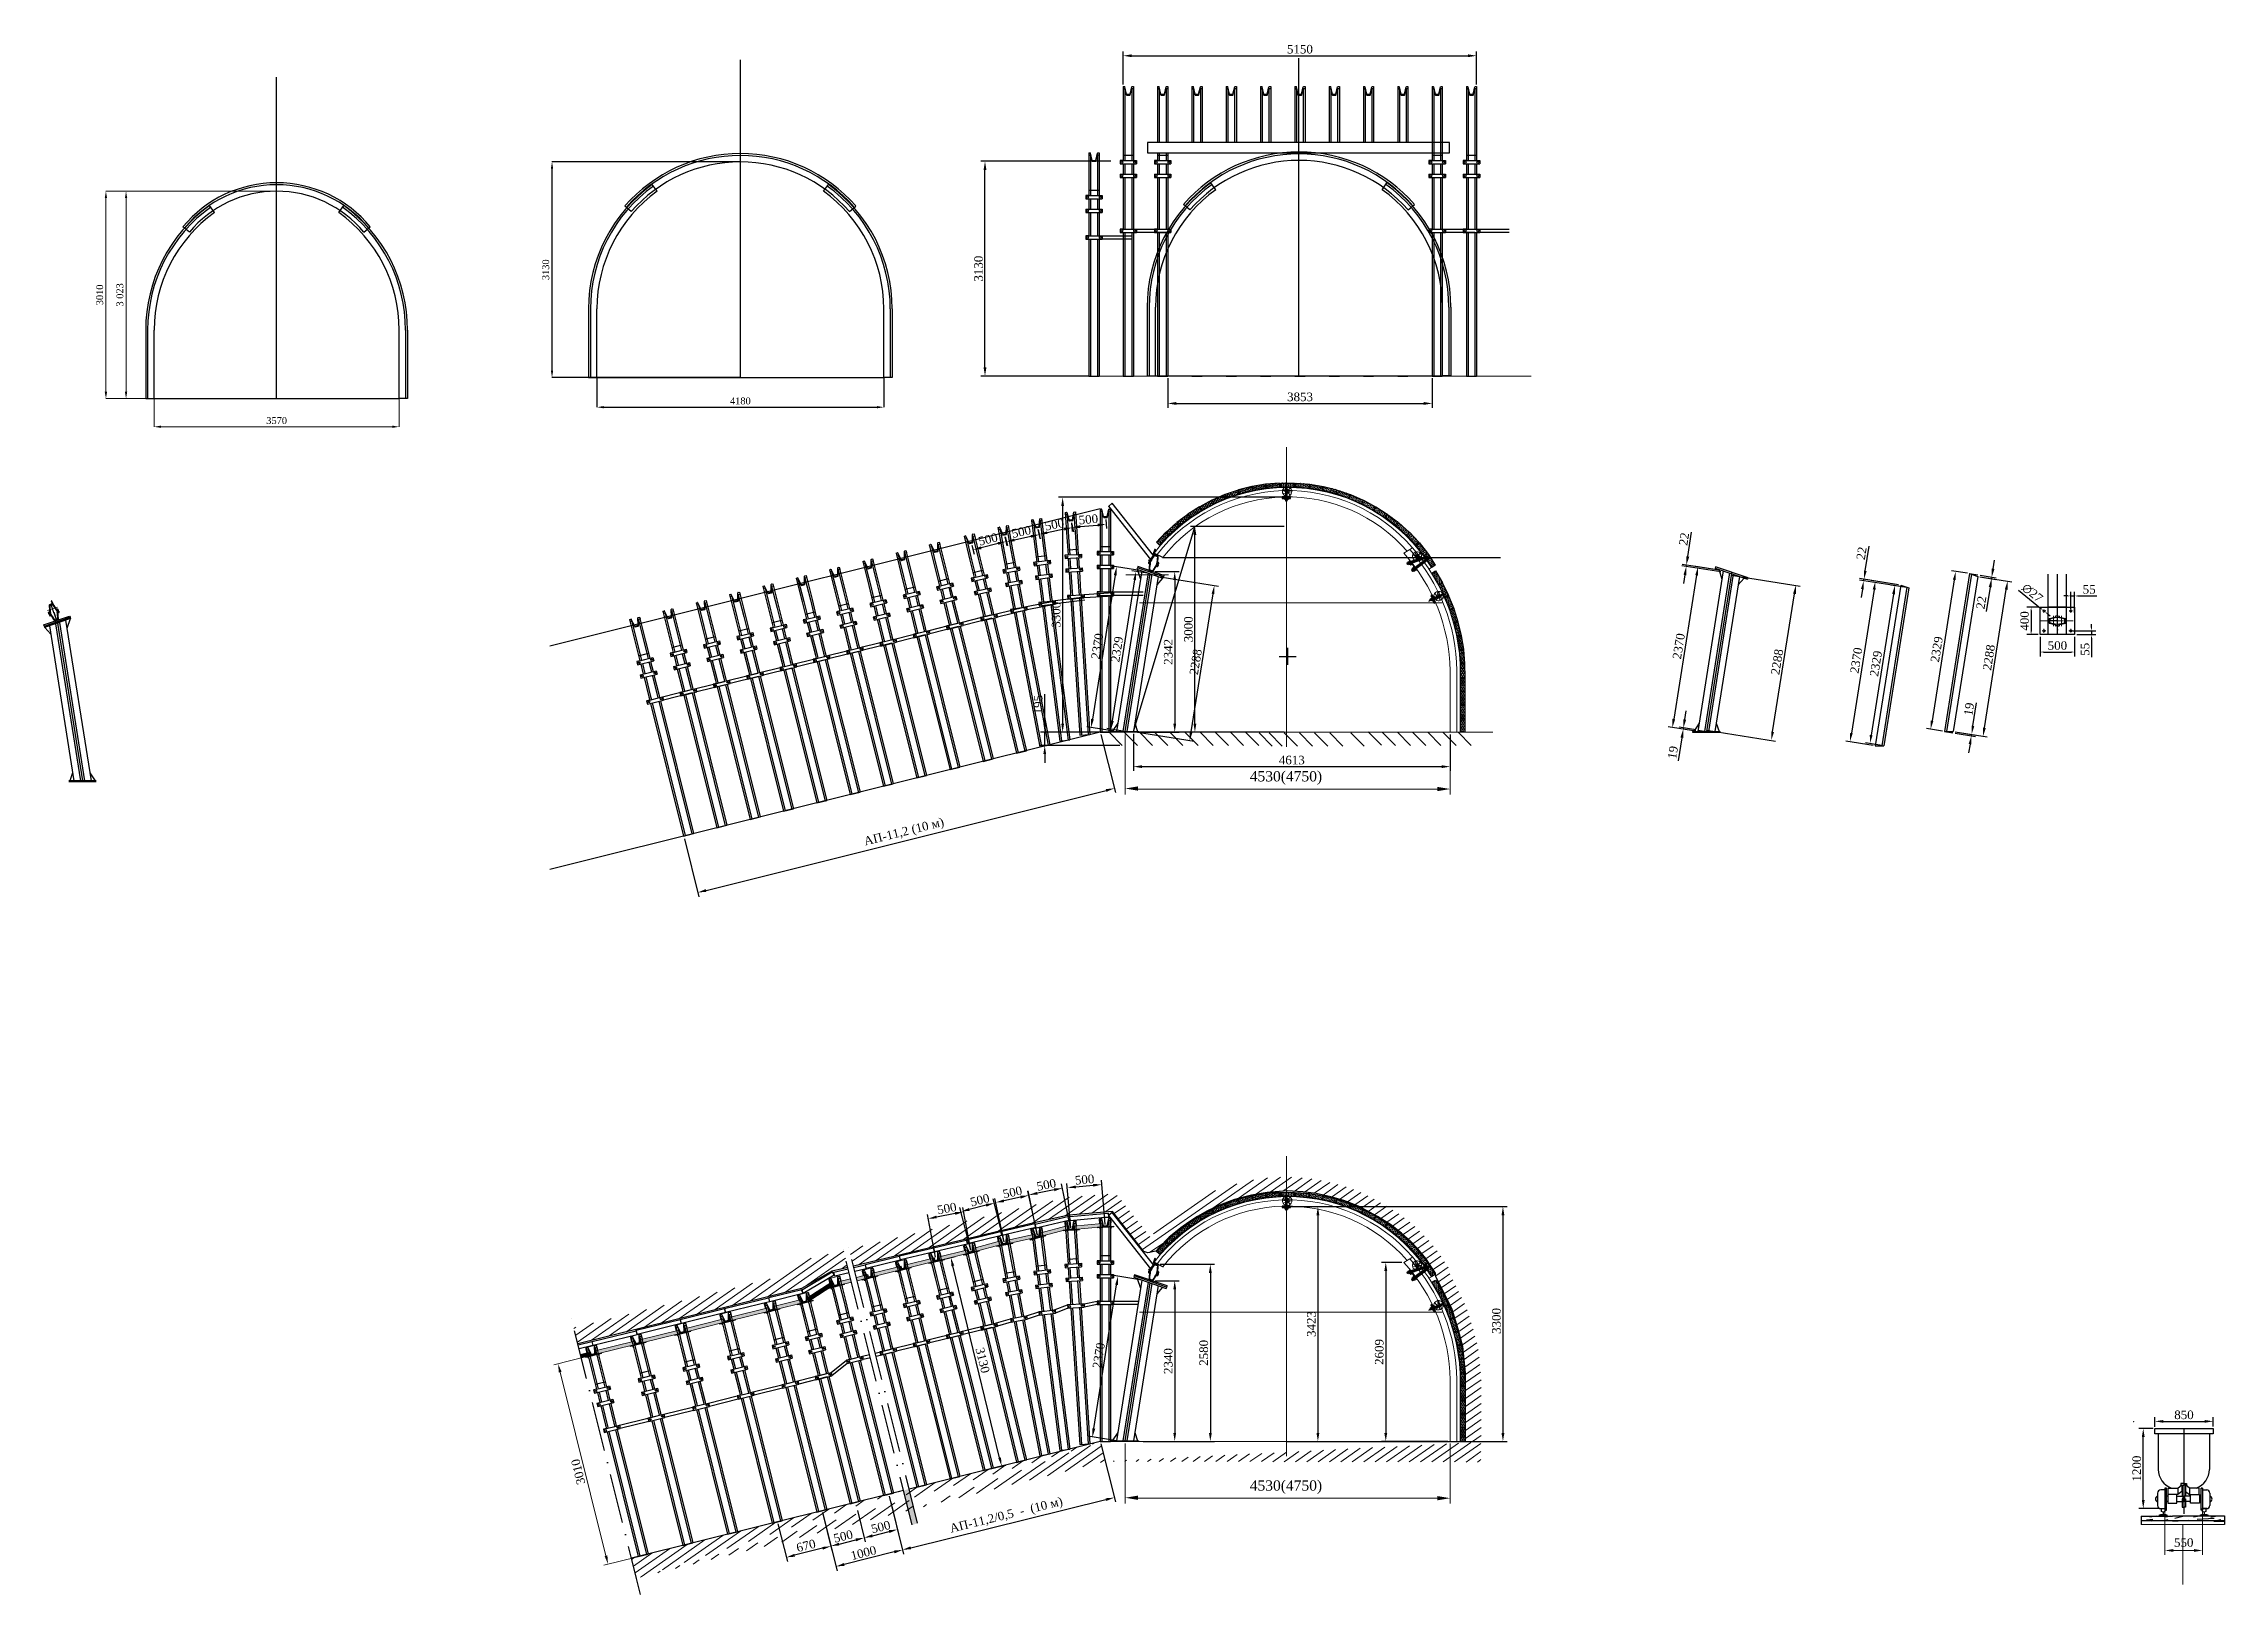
# Model space of a CAD drawing. Header units: millimetres. Extents: x -46762 to 217101, y -107409 to 31524.
# Drawn here: x 99318 to 131090, y -2643 to 19954 of the extents above; entities that cross this region are included whole.
import ezdxf

# ---------------------------------------------------------------- set-up
doc = ezdxf.new("R2010")
doc.units = ezdxf.units.MM
doc.linetypes.add('ACAD_ISO04W100', pattern=[30, 24, -3, 0, -3])
doc.linetypes.add('ACAD_ISO10W100', pattern=[18, 12, -3, 0, -3])
for name, color, linetype in [('АП155', 130, 'Continuous'), ('ЗАЗОРЫ', 9, 'Continuous'), ('РАЗМЕРЫ', 3, 'Continuous')]:
    doc.layers.add(name, color=color, linetype=linetype)
doc.styles.get("Standard").update_dxf_attribs({"font": 'TIMES.TTF'})
doc.dimstyles.new('ISO-25', dxfattribs={"dimscale": 50, "dimtxt": 2.5, "dimasz": 2.5, "dimexe": 1.25, "dimexo": 0.625, "dimtad": 1, "dimdec": 0, "dimtxsty": 'Standard', "dimcen": 2.5, "dimadec": 0, "dimazin": 0, "dimtfac": 1, "dimtdec": 0, "dimtmove": 0, "dimatfit": 3, "dimfxl": 1, "dimarcsym": 0})
doc.dimstyles.get("Standard").update_dxf_attribs({"dimtxt": 0.18, "dimasz": 0.18, "dimexe": 0.18, "dimexo": 0.0625, "dimgap": 0.09, "dimtad": 0, "dimtih": 1, "dimtoh": 1, "dimdec": 4, "dimzin": 0, "dimdsep": 46, "dimtxsty": 'Standard', "dimcen": 0.09, "dimadec": 0, "dimazin": 0, "dimtfac": 1, "dimtdec": 4, "dimtofl": 0, "dimtmove": 0, "dimatfit": 3, "dimfxl": 1, "dimtolj": 1, "dimtzin": 0, "dimarcsym": 0})

msp = doc.modelspace()

# ---------------------------------------------------------------- texts
at = {"color": 7, "lineweight": 9}
for p in [(116890.65, 9203.57), (116890.65, -1130.41)]:
    msp.add_text('4530(4750)', height=149.54, dxfattribs=at).set_placement(p)
at = {"color": 7, "insert": (114690.86, 837.14), "char_height": 125, "attachment_point": 5, "rotation": 81}
msp.add_mtext('2370', dxfattribs=at)
at = {"color": 7, "lineweight": 0, "insert": (107106.67, -856.2), "char_height": 125, "attachment_point": 5, "rotation": 104}
msp.add_mtext('3010', dxfattribs=at)
at = {"color": 7, "lineweight": 0, "insert": (130497.09, -1887.39), "char_height": 125, "attachment_point": 5}
msp.add_mtext('550', dxfattribs=at)

# ---------------------------------------------------------------- blocks, each defined once
blk = doc.blocks.new('пзска2')
h = blk.add_hatch(color=9)
edge = h.paths.add_edge_path()
edge.add_line((79388, 12481), (79627, 12401))
edge.add_line((79627, 12401), (79619, 12379))
edge.add_line((79619, 12379), (79381, 12459))
edge.add_arc((79388, 12469), 12.2, 90.4648, 231.6592, ccw=False)
edge = h.paths.add_edge_path()
edge.add_line((79376, 12453), (79570, 12307))
edge.add_line((79570, 12307), (79556, 12289))
edge.add_line((79556, 12289), (79363, 12435))
edge.add_arc((79372, 12442), 12.1, 71.1276, 214.8727, ccw=False)
h = blk.add_hatch(color=9)
edge = h.paths.add_edge_path()
edge.add_arc((79628, 12421), 1.91, 52.9657, 133.1879)
edge.add_line((79626, 12422), (79623, 12419))
edge.add_arc((79624, 12417), 1.91, 133.1879, 232.9657)
edge.add_line((79623, 12416), (79629, 12411))
edge.add_arc((79628, 12410), 1.91, -18.6651, 52.9657, ccw=False)
edge.add_line((79630, 12409), (79615, 12366))
edge.add_arc((79612, 12367), 2.91, 257.4586, 341.307, ccw=False)
edge.add_line((79612, 12364), (79592, 12376))
edge.add_arc((79591, 12374), 1.91, 60.7198, 142.9657)
edge.add_line((79589, 12375), (79559, 12335))
edge.add_arc((79561, 12334), 1.91, 142.9657, 217.0077)
edge.add_line((79559, 12333), (79574, 12314))
edge.add_arc((79572, 12313), 1.91, -37.0343, 37.0077, ccw=False)
edge.add_line((79574, 12311), (79553, 12284))
edge.add_arc((79552, 12286), 1.91, 243.7588, 322.9657, ccw=False)
edge.add_line((79551, 12284), (79530, 12294))
edge.add_arc((79529, 12293), 1.74, 58.6765, 148.048)
edge.add_line((79528, 12294), (79523, 12287))
edge.add_arc((79524, 12285), 1.91, 142.9657, 232.9657)
edge.add_line((79523, 12284), (79527, 12281))
edge.add_arc((79528, 12283), 1.91, 232.9657, 322.9657)
edge.add_line((79529, 12281), (79530, 12283))
edge.add_arc((79532, 12281), 1.91, 63.7588, 142.9657, ccw=False)
edge.add_line((79533, 12283), (79554, 12273))
edge.add_arc((79554, 12274), 1.68, 236.893, 329.8315)
edge.add_line((79556, 12274), (79585, 12311))
edge.add_arc((79583, 12313), 1.91, 322.9657, 397.0077)
edge.add_line((79585, 12314), (79570, 12333))
edge.add_arc((79572, 12334), 1.91, 142.9657, 217.0077, ccw=False)
edge.add_line((79570, 12335), (79592, 12364))
edge.add_arc((79593, 12363), 1.91, 60.7198, 142.9657, ccw=False)
edge.add_line((79594, 12364), (79614, 12353))
edge.add_arc((79615, 12355), 1.91, 240.7198, 322.9657)
edge.add_line((79616, 12354), (79622, 12362))
edge.add_arc((79621, 12363), 1.91, 322.9657, 341.3349)
edge.add_line((79623, 12362), (79640, 12412))
edge.add_arc((79638, 12413), 1.91, 341.3349, 412.9657)
edge.add_line((79639, 12415), (79629, 12422))
edge = h.paths.add_edge_path(flags=16)
edge.add_arc((79621, 12363), 1.91, 322.9657, 341.3349)
edge.add_arc((79621, 12363), 1.91, 322.9657, 341.3349)
edge = h.paths.add_edge_path(flags=17)
edge.add_arc((79621, 12363), 1.91, 322.9657, 341.3349)
for points in [[(79638, 12408), (79657, 12402), (79642, 12360), (79624, 12366)], [(79653, 12392), (79646, 12371), (79661, 12365), (79669, 12387)], [(79584, 12310), (79599, 12299), (79572, 12263), (79557, 12275)], [(79593, 12290), (79605, 12281), (79591, 12262), (79579, 12272)]]:
    blk.add_hatch(color=9).paths.add_polyline_path(points)
at = {"color": 7}
for points in [[(79376, 12453), (79570, 12307), (79556, 12289), (79363, 12435)], [(79627, 12401), (79619, 12379), (79381, 12459)], [(79388, 12481), (79627, 12401)], [(79653, 12392), (79646, 12371), (79661, 12365), (79669, 12387), (79653, 12392)], [(79593, 12290), (79605, 12281), (79591, 12262), (79579, 12272), (79593, 12290)]]:
    blk.add_lwpolyline(points, dxfattribs=at)
at = {"color": 9, "linetype": 'ByBlock', "lineweight": 30}
blk.add_arc((79390, 12450), 32.1, 52.1742, 238.6492, dxfattribs=at)
at = {"layer": 'АП155', "color": 7, "lineweight": 9}
for p, q in [((79630, 12409), (79615, 12366)), ((79623, 12419), (79626, 12422)), ((79623, 12416), (79629, 12411)), ((79640, 12412), (79623, 12362)), ((79624, 12366), (79638, 12408)), ((79629, 12422), (79639, 12415)), ((79638, 12408), (79657, 12402)), ((79657, 12402), (79642, 12360)), ((79669, 12387), (79653, 12392)), ((79523, 12287), (79528, 12294)), ((79523, 12284), (79527, 12281)), ((79529, 12281), (79530, 12283)), ((79530, 12294), (79551, 12284)), ((79533, 12283), (79554, 12273)), ((79553, 12284), (79574, 12311)), ((79556, 12274), (79585, 12311)), ((79557, 12275), (79584, 12310)), ((79572, 12263), (79557, 12275)), ((79559, 12335), (79589, 12375)), ((79574, 12314), (79559, 12333)), ((79560, 12278), (79560, 12278)), ((79570, 12335), (79592, 12364)), ((79585, 12314), (79570, 12333)), ((79570, 12293), (79586, 12281)), ((79599, 12299), (79572, 12263)), ((79579, 12272), (79591, 12262)), ((79582, 12308), (79582, 12308)), ((79584, 12310), (79599, 12299)), ((79591, 12262), (79605, 12281)), ((79612, 12364), (79592, 12376)), ((79605, 12281), (79593, 12290)), ((79614, 12353), (79594, 12364)), ((79622, 12362), (79616, 12354)), ((79642, 12360), (79624, 12366)), ((79650, 12381), (79631, 12387)), ((79646, 12371), (79661, 12365)), ((79661, 12365), (79669, 12387))]:
    blk.add_line(p, q, dxfattribs=at)
for centre, radius, start, end in [((79372, 12442), 12.1, 71.1276, 214.8727), ((79388, 12469), 12.2, 90.4648, 231.6592), ((79624, 12417), 1.91, 133.1879, 232.9657), ((79628, 12421), 1.91, 52.9657, 133.1879), ((79628, 12410), 1.91, 341.3349, 52.9657), ((79638, 12413), 1.91, 341.3349, 52.9657), ((79524, 12285), 1.91, 142.9657, 232.9657), ((79528, 12283), 1.91, 232.9657, 322.9657), ((79529, 12293), 1.74, 58.6765, 148.048), ((79532, 12281), 1.91, 63.7588, 142.9657), ((79552, 12286), 1.91, 243.7588, 322.9657), ((79554, 12274), 1.68, 236.893, 329.8315), ((79561, 12334), 1.91, 142.9657, 217.0077), ((79572, 12334), 1.91, 142.9657, 217.0077), ((79572, 12313), 1.91, 322.9657, 37.0077), ((79583, 12313), 1.91, 322.9657, 37.0077), ((79591, 12374), 1.91, 60.7198, 142.9657), ((79593, 12363), 1.91, 60.7198, 142.9657), ((79612, 12367), 2.91, 257.4586, 341.307), ((79615, 12355), 1.91, 240.7198, 322.9657), ((79621, 12363), 1.91, 322.9657, 341.3349), ((79621, 12363), 1.91, 322.9657, 341.3349), ((79621, 12363), 1.91, 322.9657, 341.3349), ((79621, 12363), 1.91, 322.9657, 341.3349)]:
    blk.add_arc(centre, radius, start, end, dxfattribs=at)
blk = doc.blocks.new('ск16')
h = blk.add_hatch(color=9)
edge = h.paths.add_edge_path()
edge.add_line((76511, 28277), (76511, 28117))
edge.add_line((76511, 28117), (76495, 28117))
edge.add_line((76495, 28117), (76495, 28277))
edge.add_arc((76503, 28277), 8, 0, 180, ccw=False)
for points in [[(76563, 28117), (76443, 28117), (76443, 28097), (76563, 28097)], [(76522, 28097), (76522, 28075), (76484, 28075), (76484, 28097)], [(76495, 28075), (76511, 28075), (76511, 28057), (76495, 28057)]]:
    blk.add_hatch(color=9).paths.add_polyline_path(points)
at = {"color": 7}
for p, q in [((76443, 28117), (76443, 28097)), ((76563, 28117), (76443, 28117)), ((76443, 28097), (76563, 28097)), ((76495, 28117), (76495, 28277)), ((76495, 28075), (76495, 28057)), ((76511, 28117), (76511, 28277)), ((76511, 28075), (76511, 28057)), ((76563, 28097), (76563, 28117))]:
    blk.add_line(p, q, dxfattribs=at)
for points in [[(76503, 28097), (76522, 28097), (76522, 28075), (76484, 28075), (76484, 28097), (76522, 28097)], [(76522, 28097), (76522, 28075), (76484, 28075), (76484, 28097), (76522, 28097)], [(76511, 28277), (76511, 28117), (76495, 28117), (76495, 28277)], [(76495, 28075), (76511, 28075), (76511, 28057), (76495, 28057), (76495, 28075)]]:
    blk.add_lwpolyline(points, dxfattribs=at)
blk.add_arc((76503, 28277), 8, 0, 180, dxfattribs=at)
blk = doc.blocks.new('затягон')
h = blk.add_hatch()
h.set_pattern_fill('TRIANG', scale=3, style=0)
h.paths.add_polyline_path([(77132, 10756), (77132, 10556), (77192, 10556), (77192, 10756)])
at = {"color": 7}
blk.add_lwpolyline([(77132, 10756), (77132, 10556), (77192, 10556), (77192, 10756), (77132, 10756)], dxfattribs=at)
blk = doc.blocks.new('Уголок 100')
at = {"lineweight": 15}
h = blk.add_hatch(dxfattribs=at)
h.set_pattern_fill('ANSI31', color=256, scale=5, style=0)
h.set_pattern_definition([(45, (31401.693, 1330.28), (-11.22532, 11.22532), [])])
h.paths.add_polyline_path([(0, -100), (6, -100, 0.414214), (10, -96), (10, -22, -0.414214), (22, -10), (96, -10, 0.414214), (100, -6), (100, 0), (0, 0)])
at = {"lineweight": 30}
for p, q in [((0, -100), (0, 0)), ((0, 0), (100, 0)), ((10, -96), (10, -22)), ((22, -10), (96, -10))]:
    blk.add_line(p, q, dxfattribs=at)
for points in [[(100, 0), (100, -6)], [(0, -100), (6, -100)]]:
    blk.add_lwpolyline(points, dxfattribs=at)
for centre, radius, start, end in [((6, -96), 4, 270, 0), ((22, -22), 12, 90, 180), ((96, -6), 4, 270, 360)]:
    blk.add_arc(centre, radius, start, end, dxfattribs=at)
blk = doc.blocks.new('*D78')
at = {"color": 0, "lineweight": -2}
for p, q in [((115512, 12262), (115860, 12262)), ((115797, 12137), (115797, 10045)), ((115338, 9920), (115860, 9920))]:
    blk.add_line(p, q, dxfattribs=at)
at = {"color": 0}
for points in [[(115777, 12137), (115818, 12137), (115797, 12262)], [(115777, 10045), (115818, 10045), (115797, 9920)]]:
    blk.add_solid(points, dxfattribs=at)
at = {"layer": 'Defpoints', "color": 0}
for p in [(115480, 12262), (115307, 9920), (115797, 9920)]:
    blk.add_point(p, dxfattribs=at)
at = {"color": 0, "insert": (115703, 11091), "char_height": 125, "attachment_point": 5, "rotation": 90}
blk.add_mtext('2342', dxfattribs=at)
blk = doc.blocks.new('*D79')
at = {"color": 0, "lineweight": -2}
for p, q in [((117394, 13343), (114102, 13343)), ((114164, 13218), (114164, 10046)), ((117394, 9921), (114102, 9921))]:
    blk.add_line(p, q, dxfattribs=at)
at = {"color": 0}
for points in [[(114144, 13218), (114185, 13218), (114164, 13343)], [(114144, 10046), (114185, 10046), (114164, 9921)]]:
    blk.add_solid(points, dxfattribs=at)
at = {"layer": 'Defpoints', "color": 0}
for p in [(117425, 13343), (114164, 9921), (117425, 9921)]:
    blk.add_point(p, dxfattribs=at)
at = {"color": 0, "insert": (114070, 11632), "char_height": 125, "attachment_point": 5, "rotation": 90}
blk.add_mtext('3300', dxfattribs=at)
blk = doc.blocks.new('*D80')
at = {"color": 0, "lineweight": -2}
for p, q in [((113903, 10045), (113903, 10476)), ((114999, 9920), (113841, 9920)), ((113903, 9726), (113903, 9920)), ((114999, 9726), (113841, 9726)), ((113903, 9601), (113903, 9476))]:
    blk.add_line(p, q, dxfattribs=at)
at = {"color": 0}
for points in [[(113883, 10045), (113924, 10045), (113903, 9920)], [(113883, 9601), (113924, 9601), (113903, 9726)]]:
    blk.add_solid(points, dxfattribs=at)
at = {"layer": 'Defpoints', "color": 0}
for p in [(113903, 9920), (115031, 9920), (115031, 9726)]:
    blk.add_point(p, dxfattribs=at)
at = {"color": 0, "insert": (113808, 10323), "char_height": 125, "attachment_point": 5, "rotation": 90}
blk.add_mtext('195', dxfattribs=at)
blk = doc.blocks.new('*D81')
at = {"color": 0, "lineweight": -2}
for p, q in [((107379, 15088), (107379, 14655)), ((111559, 15088), (111559, 14655)), ((107479, 14656), (111459, 14656))]:
    blk.add_line(p, q, dxfattribs=at)
at = {"color": 0}
for points in [[(107479, 14673), (107479, 14640), (107379, 14656)], [(111459, 14673), (111459, 14640), (111559, 14656)]]:
    blk.add_solid(points, dxfattribs=at)
at = {"layer": 'Defpoints', "color": 0}
for p in [(107379, 15089), (111559, 15089), (111559, 14656)]:
    blk.add_point(p, dxfattribs=at)
at = {"color": 0, "insert": (109469, 14747), "char_height": 100, "attachment_point": 5}
blk.add_mtext('\\A1;4180', dxfattribs=at)
blk = doc.blocks.new('*D82')
at = {"color": 0, "lineweight": -2}
for p, q in [((109467, 18230), (106724, 18230)), ((106725, 15189), (106725, 18130)), ((109468, 15089), (106724, 15089))]:
    blk.add_line(p, q, dxfattribs=at)
at = {"color": 0}
for points in [[(106708, 18130), (106742, 18130), (106725, 18230)], [(106708, 15189), (106742, 15189), (106725, 15089)]]:
    blk.add_solid(points, dxfattribs=at)
at = {"layer": 'Defpoints', "color": 0}
for p in [(106725, 18230), (109468, 18230), (109469, 15089)]:
    blk.add_point(p, dxfattribs=at)
at = {"color": 0, "insert": (106634, 16659), "char_height": 100, "attachment_point": 5, "rotation": 90}
blk.add_mtext('\\A1;3130', dxfattribs=at)
blk = doc.blocks.new('1122')
at = {"color": 1}
for p, q in [((109469, 15089), (109469, 19717)), ((108258, 17803), (108186, 17902)), ((110680, 17803), (110751, 17902)), ((107879, 17508), (107786, 17588)), ((111058, 17508), (111151, 17588)), ((107256, 16089), (107256, 15089)), ((107285, 16089), (107285, 15089)), ((107379, 15089), (107379, 16089)), ((111559, 15089), (111559, 16089)), ((111653, 16089), (111653, 15089)), ((111682, 16089), (111682, 15089)), ((107256, 15089), (107379, 15089)), ((107379, 15089), (111559, 15089)), ((111682, 15089), (111559, 15089))]:
    blk.add_line(p, q, dxfattribs=at)
for centre, radius, start, end in [((109469, 16120), 2233, 41.122, 138.878), ((109469, 16120), 2204, 41.122, 138.878), ((109469, 16120), 2110, 41.122, 138.878), ((109489, 16089), 2233, 125.6912, 180), ((109489, 16089), 2204, 125.6912, 180), ((109489, 16089), 2110, 125.6912, 180), ((109449, 16089), 2110, 0, 54.3088), ((109449, 16089), 2204, 0, 54.3088), ((109449, 16089), 2233, 0, 54.3088)]:
    blk.add_arc(centre, radius, start, end, dxfattribs=at)
blk = doc.blocks.new('*D84')
at = {"color": 0, "lineweight": -2}
for p, q in [((115696, 15079), (115696, 14649)), ((119549, 15079), (119549, 14649)), ((115821, 14711), (119424, 14711))]:
    blk.add_line(p, q, dxfattribs=at)
at = {"color": 0}
for points in [[(115821, 14732), (115821, 14690), (115696, 14711)], [(119424, 14732), (119424, 14690), (119549, 14711)]]:
    blk.add_solid(points, dxfattribs=at)
at = {"layer": 'Defpoints', "color": 0}
for p in [(115696, 15110), (119549, 15110), (119549, 14711)]:
    blk.add_point(p, dxfattribs=at)
at = {"color": 0, "insert": (117623, 14806), "char_height": 125, "attachment_point": 5}
blk.add_mtext('3853', dxfattribs=at)
blk = doc.blocks.new('*D86')
at = {"color": 0, "lineweight": -2}
for p, q in [((114867, 18240), (112971, 18240)), ((113033, 15235), (113033, 18115)), ((114540, 15110), (112971, 15110))]:
    blk.add_line(p, q, dxfattribs=at)
at = {"color": 0}
for points in [[(113012, 18115), (113054, 18115), (113033, 18240)], [(113012, 15235), (113054, 15235), (113033, 15110)]]:
    blk.add_solid(points, dxfattribs=at)
at = {"layer": 'Defpoints', "color": 0}
for p in [(113033, 18240), (114898, 18240), (114571, 15110)]:
    blk.add_point(p, dxfattribs=at)
at = {"color": 0, "insert": (112938, 16675), "char_height": 125, "attachment_point": 5, "rotation": 90}
blk.add_mtext('3130', dxfattribs=at)
blk = doc.blocks.new('11122')
for p, q in [((114546, 18362), (114546, 18333)), ((114546, 18362), (114565, 18362)), ((114546, 18362), (114546, 18002)), ((114546, 18333), (114566, 18333)), ((114595, 18252), (114571, 18358)), ((114571, 18357), (114571, 18356)), ((114571, 18328), (114571, 18002)), ((114591, 18245), (114571, 18328)), ((114595, 18252), (114646, 18252)), ((114597, 18239), (114644, 18239)), ((114646, 18252), (114671, 18358)), ((114650, 18245), (114670, 18328)), ((114670, 18357), (114670, 18356)), ((114670, 18328), (114670, 18002)), ((114675, 18333), (114695, 18333)), ((114676, 18362), (114695, 18362)), ((114695, 18362), (114695, 18333)), ((114695, 18362), (114695, 18002)), ((114546, 18002), (114546, 17743)), ((114546, 17818), (114695, 17818)), ((114571, 18002), (114571, 17743)), ((114670, 18002), (114670, 17743)), ((114695, 18002), (114695, 17743)), ((114546, 17743), (114500, 17743)), ((114500, 17743), (114500, 17693)), ((114500, 17693), (114741, 17693)), ((114500, 17543), (114741, 17543)), ((114500, 17543), (114500, 17493)), ((114500, 17493), (114741, 17493)), ((114546, 17743), (114695, 17743)), ((114546, 17693), (114546, 17543)), ((114546, 17693), (114546, 17543)), ((114546, 17493), (114546, 17202)), ((114571, 17693), (114571, 17543)), ((114571, 17693), (114571, 17543)), ((114571, 17493), (114571, 17202)), ((114670, 17693), (114670, 17543)), ((114670, 17693), (114670, 17543)), ((114670, 17493), (114670, 17202)), ((114695, 17743), (114741, 17743)), ((114695, 17693), (114695, 17543)), ((114695, 17693), (114695, 17543)), ((114695, 17493), (114695, 17202)), ((114741, 17743), (114741, 17693)), ((114741, 17543), (114741, 17493)), ((114546, 17202), (114546, 17153)), ((114571, 17202), (114571, 17153)), ((114670, 17202), (114670, 17153)), ((114695, 17202), (114695, 17153)), ((114500, 17153), (114500, 17103)), ((114546, 17153), (114500, 17153)), ((114500, 17103), (114741, 17103)), ((114546, 17153), (114695, 17153)), ((114546, 17103), (114546, 15110)), ((114571, 17103), (114571, 15110)), ((114670, 17103), (114670, 15110)), ((114695, 17153), (114741, 17153)), ((114695, 17103), (114695, 15110)), ((114741, 17153), (114741, 17103)), ((114741, 17153), (115170, 17153)), ((115170, 17103), (114741, 17103)), ((114546, 15110), (114695, 15110))]:
    blk.add_line(p, q)
for centre in [(114528, 17718), (114528, 17518), (114713, 17718), (114713, 17518), (114528, 17128), (114713, 17128)]:
    blk.add_circle(centre, 13.5)
for centre, radius, start, end in [((114565, 18356), 6, 0, 90), ((114566, 18328), 5, 0, 90), ((114597, 18245), 6, 180, 270), ((114644, 18245), 6, 270, 0), ((114676, 18356), 6, 90, 180), ((114675, 18328), 5, 90, 180)]:
    blk.add_arc(centre, radius, start, end)
blk = doc.blocks.new('*D88')
at = {"color": 0, "lineweight": -2}
for p, q in [((114291, 12973), (114303, 12843)), ((114421, 12916), (114674, 12939)), ((114792, 13018), (114804, 12888))]:
    blk.add_line(p, q, dxfattribs=at)
at = {"color": 0}
for points in [[(114420, 12937), (114423, 12895), (114297, 12905)], [(114672, 12960), (114676, 12918), (114798, 12950)]]:
    blk.add_solid(points, dxfattribs=at)
at = {"layer": 'Defpoints', "color": 0}
for p in [(114789, 13049), (114288, 13004), (114798, 12950)]:
    blk.add_point(p, dxfattribs=at)
at = {"color": 0, "insert": (114539, 13022), "char_height": 125, "attachment_point": 5, "rotation": 5.1732}
blk.add_mtext('500', dxfattribs=at)
blk = doc.blocks.new('*D89')
at = {"color": 0, "lineweight": -2}
for p, q in [((113804, 12872), (113831, 12742)), ((114186, 12878), (113941, 12828)), ((114294, 12973), (114321, 12842))]:
    blk.add_line(p, q, dxfattribs=at)
at = {"color": 0}
for points in [[(113937, 12848), (113945, 12808), (113819, 12803)], [(114181, 12899), (114190, 12858), (114308, 12903)]]:
    blk.add_solid(points, dxfattribs=at)
at = {"layer": 'Defpoints', "color": 0}
for p in [(113798, 12903), (113819, 12803), (114288, 13004)]:
    blk.add_point(p, dxfattribs=at)
at = {"color": 0, "insert": (114044, 12946), "char_height": 125, "attachment_point": 5, "rotation": 11.5975}
blk.add_mtext('500', dxfattribs=at)
blk = doc.blocks.new('*D90')
at = {"color": 0, "lineweight": -2}
for p, q in [((113324, 12767), (113353, 12634)), ((113703, 12774), (113462, 12721)), ((113809, 12872), (113838, 12739))]:
    blk.add_line(p, q, dxfattribs=at)
at = {"color": 0}
for points in [[(113457, 12742), (113466, 12701), (113339, 12695)], [(113698, 12794), (113707, 12753), (113825, 12800)]]:
    blk.add_solid(points, dxfattribs=at)
at = {"layer": 'Defpoints', "color": 0}
for p in [(113317, 12798), (113803, 12903), (113339, 12695)]:
    blk.add_point(p, dxfattribs=at)
at = {"color": 0, "insert": (113562, 12840), "char_height": 125, "attachment_point": 5, "rotation": 12.2039}
blk.add_mtext('500', dxfattribs=at)
blk = doc.blocks.new('*D91')
at = {"color": 0, "lineweight": -2}
for p, q in [((113327, 12767), (113359, 12640)), ((112841, 12644), (112873, 12517)), ((113223, 12670), (112979, 12608))]:
    blk.add_line(p, q, dxfattribs=at)
at = {"color": 0}
for points in [[(112974, 12629), (112984, 12588), (112857, 12578)], [(113217, 12690), (113228, 12650), (113344, 12700)]]:
    blk.add_solid(points, dxfattribs=at)
at = {"layer": 'Defpoints', "color": 0}
for p in [(113319, 12797), (112833, 12675), (112857, 12578)]:
    blk.add_point(p, dxfattribs=at)
at = {"color": 0, "insert": (113077, 12731), "char_height": 125, "attachment_point": 5, "rotation": 14.1338}
blk.add_mtext('500', dxfattribs=at)
blk = doc.blocks.new('*D92')
at = {"color": 0, "lineweight": -2}
for p, q in [((114723, 9886), (114934, 9042)), ((108970, 7615), (114798, 9072)), ((108653, 8368), (108864, 7524))]:
    blk.add_line(p, q, dxfattribs=at)
at = {"color": 0}
for points in [[(114793, 9092), (114803, 9052), (114919, 9103)], [(108965, 7635), (108975, 7595), (108849, 7585)]]:
    blk.add_solid(points, dxfattribs=at)
at = {"layer": 'Defpoints', "color": 0}
for p in [(114716, 9916), (114919, 9103), (108645, 8398)]:
    blk.add_point(p, dxfattribs=at)
at = {"color": 0, "insert": (111856, 8455), "char_height": 125, "attachment_point": 5, "rotation": 14.0396}
blk.add_mtext('АП-11,2 (10 м)', dxfattribs=at)
blk = doc.blocks.new('*D93')
at = {"color": 0, "lineweight": -2}
for p, q in [((115512, 1928), (115860, 1928)), ((115797, 1803), (115797, -289)), ((115338, -414), (115860, -414))]:
    blk.add_line(p, q, dxfattribs=at)
at = {"color": 0}
for points in [[(115777, 1803), (115818, 1803), (115797, 1928)], [(115777, -289), (115818, -289), (115797, -414)]]:
    blk.add_solid(points, dxfattribs=at)
at = {"layer": 'Defpoints', "color": 0}
for p in [(115480, 1928), (115307, -414), (115797, -414)]:
    blk.add_point(p, dxfattribs=at)
at = {"color": 0, "insert": (115703, 757), "char_height": 125, "attachment_point": 5, "rotation": 90}
blk.add_mtext('2340', dxfattribs=at)
blk = doc.blocks.new('*D94')
at = {"color": 0, "lineweight": -2}
for p, q in [((117424, 3008), (120641, 3008)), ((120579, 2883), (120579, -289)), ((117424, -414), (120641, -414))]:
    blk.add_line(p, q, dxfattribs=at)
at = {"color": 0, "lineweight": 0}
for points in [[(120558, 2883), (120600, 2883), (120579, 3008)], [(120558, -289), (120600, -289), (120579, -414)]]:
    blk.add_solid(points, dxfattribs=at)
at = {"layer": 'Defpoints', "color": 0, "lineweight": 0}
for p in [(117393, 3008), (117393, -414), (120579, -414)]:
    blk.add_point(p, dxfattribs=at)
at = {"color": 0, "insert": (120484, 1342), "char_height": 125, "attachment_point": 5, "rotation": 90}
blk.add_mtext('3300', dxfattribs=at)
blk = doc.blocks.new('*D95')
at = {"color": 0, "lineweight": -2}
for p, q in [((114285, 2701), (114227, 3346)), ((114357, 3295), (114609, 3318)), ((114786, 2747), (114728, 3392))]:
    blk.add_line(p, q, dxfattribs=at)
at = {"color": 0}
for points in [[(114355, 3316), (114359, 3275), (114232, 3284)], [(114607, 3339), (114611, 3298), (114734, 3330)]]:
    blk.add_solid(points, dxfattribs=at)
at = {"layer": 'Defpoints', "color": 0}
for p in [(114734, 3330), (114288, 2670), (114789, 2715)]:
    blk.add_point(p, dxfattribs=at)
at = {"color": 0, "insert": (114484, 3402), "char_height": 125, "attachment_point": 5, "rotation": 5.1732}
blk.add_mtext('500', dxfattribs=at)
blk = doc.blocks.new('*D96')
at = {"color": 0, "lineweight": -2}
for p, q in [((113792, 2600), (113661, 3239)), ((114040, 3253), (113796, 3203)), ((114281, 2700), (114150, 3339))]:
    blk.add_line(p, q, dxfattribs=at)
at = {"color": 0}
for points in [[(113791, 3223), (113800, 3182), (113673, 3178)], [(114036, 3273), (114044, 3232), (114163, 3278)]]:
    blk.add_solid(points, dxfattribs=at)
at = {"layer": 'Defpoints', "color": 0}
for p in [(113673, 3178), (113798, 2569), (114288, 2670)]:
    blk.add_point(p, dxfattribs=at)
at = {"color": 0, "insert": (113927, 3326), "char_height": 125, "attachment_point": 5, "rotation": 11.5975}
blk.add_mtext('500', dxfattribs=at)
blk = doc.blocks.new('*D97')
at = {"color": 0, "lineweight": -2}
for p, q in [((113796, 2599), (113659, 3233)), ((113311, 2494), (113174, 3128)), ((113550, 3145), (113309, 3093))]:
    blk.add_line(p, q, dxfattribs=at)
at = {"color": 0}
for points in [[(113305, 3113), (113313, 3073), (113187, 3067)], [(113546, 3165), (113555, 3125), (113672, 3172)]]:
    blk.add_solid(points, dxfattribs=at)
at = {"layer": 'Defpoints', "color": 0}
for p in [(113187, 3067), (113803, 2569), (113317, 2464)]:
    blk.add_point(p, dxfattribs=at)
at = {"color": 0, "insert": (113433, 3217), "char_height": 125, "attachment_point": 5, "rotation": 12.2039}
blk.add_mtext('500', dxfattribs=at)
blk = doc.blocks.new('*D98')
at = {"color": 0, "lineweight": -2}
for p, q in [((112825, 2371), (112668, 2996)), ((113048, 3028), (112804, 2966)), ((113312, 2493), (113154, 3119))]:
    blk.add_line(p, q, dxfattribs=at)
at = {"color": 0}
for points in [[(112799, 2986), (112810, 2946), (112683, 2936)], [(113043, 3048), (113053, 3007), (113170, 3058)]]:
    blk.add_solid(points, dxfattribs=at)
at = {"layer": 'Defpoints', "color": 0}
for p in [(112683, 2936), (112833, 2341), (113319, 2463)]:
    blk.add_point(p, dxfattribs=at)
at = {"color": 0, "insert": (112958, 3103), "char_height": 125, "attachment_point": 5, "rotation": 14.1338}
blk.add_mtext('500', dxfattribs=at)
blk = doc.blocks.new('*D99')
at = {"color": 0, "lineweight": -2}
for p, q in [((114723, -448), (114932, -1293)), ((111637, -1210), (111845, -2054)), ((111952, -1964), (114795, -1262))]:
    blk.add_line(p, q, dxfattribs=at)
at = {"color": 0}
for points in [[(114790, -1242), (114800, -1282), (114917, -1232)], [(111947, -1943), (111957, -1984), (111830, -1993)]]:
    blk.add_solid(points, dxfattribs=at)
at = {"layer": 'Defpoints', "color": 0}
for p in [(114716, -418), (111629, -1179), (114917, -1232)]:
    blk.add_point(p, dxfattribs=at)
at = {"color": 0, "insert": (113346, -1501), "char_height": 125, "attachment_point": 5, "rotation": 13.8581}
blk.add_mtext('АП-11,2/0,5  -  (10 м)', dxfattribs=at)
blk = doc.blocks.new('*D100')
at = {"color": 0, "lineweight": -2}
for p, q in [((115584, 2167), (116378, 2167)), ((116316, 2042), (116316, -289)), ((115535, -414), (116378, -414))]:
    blk.add_line(p, q, dxfattribs=at)
at = {"color": 0, "lineweight": 0}
for points in [[(116295, 2042), (116337, 2042), (116316, 2167)], [(116295, -289), (116337, -289), (116316, -414)]]:
    blk.add_solid(points, dxfattribs=at)
at = {"layer": 'Defpoints', "color": 0, "lineweight": 0}
for p in [(115553, 2167), (115504, -414), (116316, -414)]:
    blk.add_point(p, dxfattribs=at)
at = {"color": 0, "insert": (116221, 877), "char_height": 125, "attachment_point": 5, "rotation": 90}
blk.add_mtext('2580', dxfattribs=at)
blk = doc.blocks.new('*D101')
at = {"color": 0, "lineweight": -2}
for p, q in [((112312, 2272), (112193, 2894)), ((112597, 2908), (112327, 2856)), ((112827, 2371), (112708, 2993))]:
    blk.add_line(p, q, dxfattribs=at)
at = {"color": 0}
for points in [[(112323, 2876), (112331, 2836), (112205, 2832)], [(112593, 2928), (112601, 2887), (112720, 2931)]]:
    blk.add_solid(points, dxfattribs=at)
at = {"layer": 'Defpoints', "color": 0}
for p in [(112205, 2832), (112318, 2242), (112833, 2341)]:
    blk.add_point(p, dxfattribs=at)
at = {"color": 0, "insert": (112477, 2981), "char_height": 125, "attachment_point": 5, "rotation": 10.8785}
blk.add_mtext('500', dxfattribs=at)
blk = doc.blocks.new('скобка')
at = {"lineweight": 15, "true_color": 0xffffff}
blk.add_hatch(color=7, dxfattribs=at).paths.add_polyline_path([(114382, 3025), (114382, 3035), (114619, 3050), (114620, 3040)])
at = {"lineweight": 15}
for p, q in [((114619, 3050), (114382, 3035)), ((114382, 3025), (114620, 3040)), ((114382, 3035), (114382, 3025)), ((114407, 3152), (114412, 3087)), ((114415, 3027), (114417, 3011)), ((114558, 3176), (114421, 3168)), ((114574, 3162), (114578, 3098)), ((114582, 3038), (114583, 3019))]:
    blk.add_line(p, q, dxfattribs=at)
at = {"lineweight": 15, "extrusion": (0, 0, -1)}
for centre, major_axis, start_param, end_param in [((114422, 3153), (-10.6, 10.6), 5.43291, 7.003706), ((114559, 3161), (10.6, 10.6), -0.850275, 0.720521)]:
    blk.add_ellipse(centre, major_axis=major_axis, ratio=1, start_param=start_param, end_param=end_param, dxfattribs=at)
blk = doc.blocks.new('скобка в сборке')
at = {"lineweight": 15, "true_color": 0xffffff}
for points in [[(113677, 2545), (113676, 2555), (113913, 2577), (113914, 2567)], [(113827, 2619), (114244, 2672), (114250, 2622), (113833, 2570)]]:
    blk.add_hatch(color=7, dxfattribs=at).paths.add_polyline_path(points)
at = {"lineweight": 15}
for p, q in [((113913, 2577), (113676, 2555)), ((113676, 2555), (113677, 2545)), ((113677, 2545), (113914, 2567)), ((113698, 2672), (113704, 2608)), ((113710, 2548), (113712, 2532)), ((113848, 2702), (113712, 2689)), ((113827, 2619), (114244, 2672)), ((113827, 2619), (113833, 2569)), ((113833, 2570), (114250, 2622)), ((113865, 2688), (113871, 2623)), ((113876, 2561), (113877, 2542)), ((114244, 2672), (114250, 2622))]:
    blk.add_line(p, q, dxfattribs=at)
at = {"lineweight": 15, "extrusion": (0, 0, -1)}
for centre, major_axis, start_param, end_param in [((113713, 2674), (-10.9, 10.3), 5.43291, 7.003706), ((113850, 2687), (10.3, 10.9), -0.850275, 0.720521)]:
    blk.add_ellipse(centre, major_axis=major_axis, ratio=1, start_param=start_param, end_param=end_param, dxfattribs=at)
blk = doc.blocks.new('скосштри')
at = {"lineweight": 15, "true_color": 0xffffff}
blk.add_hatch(color=7, dxfattribs=at).paths.add_polyline_path([(112211, 2178), (112208, 2187), (112440, 2242), (112442, 2232)])
at = {"linetype": 'ACAD_ISO10W100', "true_color": 0xffffff}
blk.add_hatch(color=7, dxfattribs=at).paths.add_polyline_path([(112350, 2272), (112782, 2374), (112794, 2325), (112362, 2223)])
at = {"lineweight": 15}
for p, q in [((112440, 2242), (112208, 2187)), ((112211, 2178), (112442, 2232)), ((112214, 2307), (112229, 2244)), ((112359, 2356), (112225, 2325)), ((112350, 2272), (112782, 2374)), ((112350, 2272), (112362, 2223)), ((112362, 2223), (112794, 2325)), ((112377, 2345), (112392, 2282)), ((112782, 2374), (112794, 2325)), ((112208, 2187), (112211, 2178)), ((112243, 2185), (112247, 2169)), ((112406, 2221), (112410, 2203))]:
    blk.add_line(p, q, dxfattribs=at)
at = {"color": 7, "linetype": 'ACAD_ISO10W100'}
blk.add_line((112442, 2232), (112440, 2242), dxfattribs=at)
at = {"lineweight": 15, "extrusion": (0, 0, -1)}
for centre, major_axis, start_param, end_param in [((112229, 2310), (-12.2, 8.7), 5.43291, 7.003706), ((112362, 2342), (8.7, 12.2), -0.850275, 0.720521)]:
    blk.add_ellipse(centre, major_axis=major_axis, ratio=1, start_param=start_param, end_param=end_param, dxfattribs=at)
blk = doc.blocks.new('*D107')
at = {"color": 0, "lineweight": -2}
for p, q in [((111637, -1210), (111848, -2055)), ((110667, -1451), (110877, -2297)), ((111711, -2024), (110983, -2206))]:
    blk.add_line(p, q, dxfattribs=at)
at = {"color": 0}
for points in [[(110978, -2185), (110988, -2226), (110862, -2236)], [(111706, -2004), (111716, -2045), (111832, -1994)]]:
    blk.add_solid(points, dxfattribs=at)
at = {"layer": 'Defpoints', "color": 0}
for p in [(111629, -1179), (110659, -1421), (110862, -2236)]:
    blk.add_point(p, dxfattribs=at)
at = {"color": 0, "insert": (111263, -2038), "char_height": 125, "attachment_point": 5, "rotation": 13.9911}
blk.add_mtext('1000', dxfattribs=at)
blk = doc.blocks.new('*D108')
at = {"color": 0, "lineweight": -2}
for p, q in [((110689, -1540), (110803, -2000)), ((111174, -1419), (111288, -1879)), ((110909, -1909), (111152, -1848))]:
    blk.add_line(p, q, dxfattribs=at)
at = {"color": 0, "lineweight": 0}
for points in [[(110904, -1889), (110914, -1929), (110788, -1939)], [(111147, -1828), (111157, -1869), (111273, -1818)]]:
    blk.add_solid(points, dxfattribs=at)
at = {"layer": 'Defpoints', "color": 0, "lineweight": 0}
for p in [(110681, -1510), (111166, -1389), (111273, -1818)]:
    blk.add_point(p, dxfattribs=at)
at = {"color": 0, "insert": (110967, -1797), "char_height": 125, "attachment_point": 5, "rotation": 13.9984}
blk.add_mtext('500', dxfattribs=at)
blk = doc.blocks.new('*D109')
at = {"color": 0, "lineweight": -2}
for p, q in [((111174, -1419), (111288, -1879)), ((111659, -1298), (111774, -1758)), ((111395, -1788), (111637, -1727))]:
    blk.add_line(p, q, dxfattribs=at)
at = {"color": 0, "lineweight": 0}
for points in [[(111389, -1767), (111400, -1808), (111273, -1818)], [(111632, -1707), (111642, -1747), (111758, -1697)]]:
    blk.add_solid(points, dxfattribs=at)
at = {"layer": 'Defpoints', "color": 0, "lineweight": 0}
for p in [(111652, -1268), (111166, -1389), (111758, -1697)]:
    blk.add_point(p, dxfattribs=at)
at = {"color": 0, "insert": (111514, -1660), "char_height": 125, "attachment_point": 5, "rotation": 13.9984}
blk.add_mtext('500', dxfattribs=at)
blk = doc.blocks.new('*D110')
at = {"color": 0, "lineweight": -2}
for p, q in [((110667, -1451), (110804, -2001)), ((110016, -1613), (110154, -2163)), ((110667, -1971), (110260, -2072))]:
    blk.add_line(p, q, dxfattribs=at)
at = {"color": 0, "lineweight": 0}
for points in [[(110255, -2052), (110265, -2093), (110138, -2103)], [(110662, -1951), (110672, -1991), (110789, -1941)]]:
    blk.add_solid(points, dxfattribs=at)
at = {"layer": 'Defpoints', "color": 0, "lineweight": 0}
for p in [(110009, -1583), (110659, -1421), (110138, -2103)]:
    blk.add_point(p, dxfattribs=at)
at = {"color": 0, "insert": (110425, -1933), "char_height": 125, "attachment_point": 5, "rotation": 14}
blk.add_mtext('670', dxfattribs=at)
blk = doc.blocks.new('*D111')
at = {"color": 0, "lineweight": -2}
for p, q in [((115196, 9899), (115196, 9356)), ((119810, 9888), (119810, 9356)), ((115321, 9419), (119685, 9419))]:
    blk.add_line(p, q, dxfattribs=at)
at = {"color": 0}
for points in [[(115321, 9440), (115321, 9398), (115196, 9419)], [(119685, 9440), (119685, 9398), (119810, 9419)]]:
    blk.add_solid(points, dxfattribs=at)
at = {"layer": 'Defpoints', "color": 0}
for p in [(115196, 9931), (119810, 9920), (119810, 9419)]:
    blk.add_point(p, dxfattribs=at)
at = {"color": 0, "insert": (117503, 9514), "char_height": 125, "attachment_point": 5}
blk.add_mtext('4613', dxfattribs=at)
blk = doc.blocks.new('*D112')
at = {"color": 0, "lineweight": -2}
for p, q in [((117393, 12920), (116029, 12920)), ((116091, 10045), (116091, 12795)), ((117393, 9920), (116029, 9920))]:
    blk.add_line(p, q, dxfattribs=at)
at = {"color": 0}
for points in [[(116071, 12795), (116112, 12795), (116091, 12920)], [(116071, 10045), (116112, 10045), (116091, 9920)]]:
    blk.add_solid(points, dxfattribs=at)
at = {"layer": 'Defpoints', "color": 0}
for p in [(116091, 12920), (117424, 12920), (117424, 9920)]:
    blk.add_point(p, dxfattribs=at)
at = {"color": 0, "insert": (115997, 11420), "char_height": 125, "attachment_point": 5, "rotation": 90}
blk.add_mtext('3000', dxfattribs=at)
blk = doc.blocks.new('ско670')
at = {"lineweight": 15, "true_color": 0xffffff}
blk.add_hatch(color=7, dxfattribs=at).paths.add_polyline_path([(109166, 1294), (109163, 1304), (109394, 1361), (109396, 1352)])
at = {"true_color": 0xffffff}
blk.add_hatch(color=7, dxfattribs=at).paths.add_polyline_path([(109304, 1391), (109876, 1533), (109888, 1484), (109316, 1342)])
at = {"lineweight": 15}
for p, q in [((109394, 1361), (109163, 1304)), ((109163, 1304), (109166, 1294)), ((109166, 1294), (109396, 1352)), ((109168, 1423), (109183, 1361)), ((109311, 1475), (109178, 1442)), ((109198, 1302), (109202, 1286)), ((109304, 1391), (109876, 1533)), ((109304, 1391), (109316, 1342)), ((109316, 1342), (109888, 1484)), ((109330, 1464), (109345, 1401)), ((109360, 1340), (109364, 1322)), ((109876, 1533), (109888, 1484))]:
    blk.add_line(p, q, dxfattribs=at)
at = {"color": 7, "linetype": 'ACAD_ISO10W100'}
blk.add_line((109396, 1352), (109394, 1361), dxfattribs=at)
at = {"lineweight": 15, "extrusion": (0, 0, -1)}
for centre, major_axis, start_param, end_param in [((109182, 1427), (-12.3, 8.5), 5.43291, 7.003706), ((109315, 1460), (8.5, 12.3), -0.850275, 0.720521)]:
    blk.add_ellipse(centre, major_axis=major_axis, ratio=1, start_param=start_param, end_param=end_param, dxfattribs=at)
blk = doc.blocks.new('*D114')
at = {"color": 0, "lineweight": -2}
for p, q in [((115046, 19359), (115046, 19840)), ((115171, 19777), (120070, 19777)), ((120195, 19359), (120195, 19840))]:
    blk.add_line(p, q, dxfattribs=at)
at = {"color": 0}
for points in [[(115171, 19798), (115171, 19757), (115046, 19777)], [(120070, 19798), (120070, 19757), (120195, 19777)]]:
    blk.add_solid(points, dxfattribs=at)
at = {"layer": 'Defpoints', "color": 0}
for p in [(120195, 19777), (115046, 19328), (120195, 19328)]:
    blk.add_point(p, dxfattribs=at)
at = {"color": 0, "insert": (117621, 19872), "char_height": 125, "attachment_point": 5}
blk.add_mtext('5150', dxfattribs=at)
blk = doc.blocks.new('*D115')
at = {"color": 0, "lineweight": -2}
for p, q in [((115213, 12140), (114888, 10086)), ((115405, 12236), (115171, 12273)), ((115041, 9935), (114807, 9973))]:
    blk.add_line(p, q, dxfattribs=at)
at = {"color": 0}
for points in [[(115193, 12143), (115234, 12136), (115233, 12263)], [(114868, 10090), (114909, 10083), (114869, 9963)]]:
    blk.add_solid(points, dxfattribs=at)
at = {"layer": 'Defpoints', "color": 0}
for p in [(115436, 12231), (114869, 9963), (115072, 9931)]:
    blk.add_point(p, dxfattribs=at)
at = {"color": 0, "insert": (114957, 11128), "char_height": 125, "attachment_point": 5, "rotation": 81}
blk.add_mtext('2329', dxfattribs=at)
blk = doc.blocks.new('*D116')
at = {"color": 0, "lineweight": -2}
for p, q in [((114930, 12207), (114598, 10112)), ((115287, 12277), (114887, 12340)), ((114916, 9935), (114517, 9999))]:
    blk.add_line(p, q, dxfattribs=at)
at = {"color": 0}
for points in [[(114909, 12210), (114950, 12203), (114949, 12330)], [(114577, 10116), (114619, 10109), (114578, 9989)]]:
    blk.add_solid(points, dxfattribs=at)
at = {"layer": 'Defpoints', "color": 0}
for p in [(115318, 12272), (114578, 9989), (114947, 9931)]:
    blk.add_point(p, dxfattribs=at)
at = {"color": 0, "insert": (114670, 11174), "char_height": 125, "attachment_point": 5, "rotation": 81}
blk.add_mtext('2370', dxfattribs=at)
blk = doc.blocks.new('*D117')
at = {"color": 0, "lineweight": -2}
for p, q in [((115585, 12185), (116437, 12050)), ((116037, 9924), (116356, 11937)), ((115227, 9926), (116079, 9791))]:
    blk.add_line(p, q, dxfattribs=at)
at = {"color": 0}
for points in [[(116335, 11940), (116376, 11933), (116375, 12060)], [(116016, 9927), (116057, 9921), (116017, 9801)]]:
    blk.add_solid(points, dxfattribs=at)
at = {"layer": 'Defpoints', "color": 0}
for p in [(115554, 12190), (116375, 12060), (115196, 9931)]:
    blk.add_point(p, dxfattribs=at)
at = {"color": 0, "insert": (116103, 10945), "char_height": 125, "attachment_point": 5, "rotation": 81}
blk.add_mtext('2288', dxfattribs=at)
blk = doc.blocks.new('*D118')
at = {"color": 0, "lineweight": -2}
for p, q in [((123401, 12207), (123069, 10112)), ((123758, 12277), (123358, 12340)), ((123387, 9935), (122988, 9999))]:
    blk.add_line(p, q, dxfattribs=at)
at = {"color": 0}
for points in [[(123380, 12210), (123421, 12203), (123420, 12330)], [(123048, 10116), (123089, 10109), (123049, 9989)]]:
    blk.add_solid(points, dxfattribs=at)
at = {"layer": 'Defpoints', "color": 0}
for p in [(123789, 12272), (123049, 9989), (123418, 9931)]:
    blk.add_point(p, dxfattribs=at)
at = {"color": 0, "insert": (123141, 11174), "char_height": 125, "attachment_point": 5, "rotation": 81}
blk.add_mtext('2370', dxfattribs=at)
blk = doc.blocks.new('*D119')
at = {"color": 0, "lineweight": -2}
for p, q in [((124056, 12185), (124908, 12050)), ((124508, 9924), (124827, 11937)), ((123698, 9926), (124550, 9791))]:
    blk.add_line(p, q, dxfattribs=at)
at = {"color": 0}
for points in [[(124806, 11940), (124847, 11933), (124846, 12060)], [(124487, 9927), (124528, 9921), (124488, 9801)]]:
    blk.add_solid(points, dxfattribs=at)
at = {"layer": 'Defpoints', "color": 0}
for p in [(124025, 12190), (124846, 12060), (123667, 9931)]:
    blk.add_point(p, dxfattribs=at)
at = {"color": 0, "insert": (124573, 10945), "char_height": 125, "attachment_point": 5, "rotation": 81}
blk.add_mtext('2288', dxfattribs=at)
blk = doc.blocks.new('*D120')
at = {"color": 0, "lineweight": -2}
for p, q in [((123228, 10107), (123247, 10231)), ((123387, 9935), (123143, 9974)), ((123390, 9955), (123147, 9993)), ((123208, 9984), (123205, 9964)), ((123186, 9841), (123132, 9503))]:
    blk.add_line(p, q, dxfattribs=at)
at = {"color": 0}
for points in [[(123165, 9844), (123206, 9838), (123205, 9964)], [(123207, 10110), (123248, 10104), (123208, 9984)]]:
    blk.add_solid(points, dxfattribs=at)
at = {"layer": 'Defpoints', "color": 0}
for p in [(123205, 9964), (123418, 9931), (123421, 9950)]:
    blk.add_point(p, dxfattribs=at)
at = {"color": 0, "insert": (123055, 9625), "char_height": 125, "attachment_point": 5, "rotation": 81}
blk.add_mtext('19', dxfattribs=at)
blk = doc.blocks.new('*D121')
at = {"color": 0, "lineweight": -2}
for p, q in [((123272, 12480), (123328, 12836)), ((123755, 12255), (123187, 12345)), ((123758, 12277), (123191, 12366)), ((123230, 12212), (123210, 12088)), ((123249, 12335), (123252, 12357))]:
    blk.add_line(p, q, dxfattribs=at)
at = {"color": 0}
for points in [[(123251, 12483), (123293, 12477), (123252, 12357)], [(123209, 12215), (123250, 12208), (123249, 12335)]]:
    blk.add_solid(points, dxfattribs=at)
at = {"layer": 'Defpoints', "color": 0}
for p in [(123252, 12357), (123786, 12250), (123789, 12272)]:
    blk.add_point(p, dxfattribs=at)
at = {"color": 0, "insert": (123217, 12735), "char_height": 125, "attachment_point": 5, "rotation": 81}
blk.add_mtext('22', dxfattribs=at)
blk = doc.blocks.new('*D122')
at = {"color": 0, "lineweight": -2}
for p, q in [((126270, 11932), (125945, 9879)), ((126462, 12028), (126228, 12065)), ((126098, 9728), (125863, 9765))]:
    blk.add_line(p, q, dxfattribs=at)
at = {"color": 0}
for points in [[(126249, 11935), (126291, 11929), (126289, 12056)], [(125924, 9882), (125965, 9876), (125925, 9755)]]:
    blk.add_solid(points, dxfattribs=at)
at = {"layer": 'Defpoints', "color": 0}
for p in [(126493, 12023), (125925, 9755), (126128, 9723)]:
    blk.add_point(p, dxfattribs=at)
at = {"color": 0, "insert": (126013, 10920), "char_height": 125, "attachment_point": 5, "rotation": 81}
blk.add_mtext('2329', dxfattribs=at)
blk = doc.blocks.new('*D123')
at = {"color": 0, "lineweight": -2}
for p, q in [((126344, 12069), (125944, 12132)), ((125986, 11999), (125655, 9905)), ((125973, 9728), (125573, 9791))]:
    blk.add_line(p, q, dxfattribs=at)
at = {"color": 0}
for points in [[(125966, 12002), (126007, 11996), (126006, 12123)], [(125634, 9908), (125675, 9902), (125635, 9782)]]:
    blk.add_solid(points, dxfattribs=at)
at = {"layer": 'Defpoints', "color": 0}
for p in [(126375, 12064), (125635, 9782), (126004, 9723)]:
    blk.add_point(p, dxfattribs=at)
at = {"color": 0, "insert": (125727, 10967), "char_height": 125, "attachment_point": 5, "rotation": 81}
blk.add_mtext('2370', dxfattribs=at)
blk = doc.blocks.new('*D124')
at = {"color": 0, "lineweight": -2}
for p, q in [((125858, 12273), (125914, 12629)), ((126340, 12048), (125773, 12137)), ((126344, 12069), (125776, 12159)), ((125835, 12128), (125838, 12149)), ((125815, 12004), (125796, 11881))]:
    blk.add_line(p, q, dxfattribs=at)
at = {"color": 0}
for points in [[(125795, 12008), (125836, 12001), (125835, 12128)], [(125837, 12276), (125878, 12269), (125838, 12149)]]:
    blk.add_solid(points, dxfattribs=at)
at = {"layer": 'Defpoints', "color": 0}
for p in [(125838, 12149), (126371, 12043), (126375, 12064)]:
    blk.add_point(p, dxfattribs=at)
at = {"color": 0, "insert": (125803, 12527), "char_height": 125, "attachment_point": 5, "rotation": 81}
blk.add_mtext('22', dxfattribs=at)
blk = doc.blocks.new('*D125')
at = {"color": 0, "lineweight": -2}
for p, q in [((127720, 12303), (127740, 12427)), ((127527, 12185), (127759, 12148)), ((127530, 12207), (127763, 12170)), ((127701, 12180), (127697, 12158)), ((127678, 12035), (127621, 11679))]:
    blk.add_line(p, q, dxfattribs=at)
at = {"color": 0, "lineweight": 30}
for points in [[(127657, 12038), (127698, 12031), (127697, 12158)], [(127700, 12306), (127741, 12300), (127701, 12180)]]:
    blk.add_solid(points, dxfattribs=at)
at = {"layer": 'Defpoints', "color": 0, "lineweight": 30}
for p in [(127496, 12190), (127499, 12212), (127697, 12158)]:
    blk.add_point(p, dxfattribs=at)
at = {"color": 0, "insert": (127547, 11810), "char_height": 125, "attachment_point": 5, "rotation": 81}
blk.add_mtext('22', dxfattribs=at)
blk = doc.blocks.new('*D126')
at = {"color": 0, "lineweight": -2}
for p, q in [((127426, 10012), (127480, 10350)), ((127166, 9906), (127465, 9859)), ((127169, 9926), (127468, 9878)), ((127404, 9869), (127407, 9888)), ((127384, 9745), (127364, 9622))]:
    blk.add_line(p, q, dxfattribs=at)
at = {"color": 0}
for points in [[(127363, 9749), (127405, 9742), (127404, 9869)], [(127406, 10015), (127447, 10008), (127407, 9888)]]:
    blk.add_solid(points, dxfattribs=at)
at = {"layer": 'Defpoints', "color": 0}
for p in [(127135, 9911), (127138, 9931), (127407, 9888)]:
    blk.add_point(p, dxfattribs=at)
at = {"color": 0, "insert": (127369, 10257), "char_height": 125, "attachment_point": 5, "rotation": 81}
blk.add_mtext('19', dxfattribs=at)
blk = doc.blocks.new('*D127')
at = {"color": 0, "lineweight": -2}
for p, q in [((127527, 12185), (127993, 12111)), ((127593, 9985), (127912, 11998)), ((127169, 9926), (127635, 9852))]:
    blk.add_line(p, q, dxfattribs=at)
at = {"color": 0}
for points in [[(127891, 12001), (127932, 11994), (127931, 12121)], [(127573, 9988), (127614, 9982), (127574, 9862)]]:
    blk.add_solid(points, dxfattribs=at)
at = {"layer": 'Defpoints', "color": 0}
for p in [(127496, 12190), (127931, 12121), (127138, 9931)]:
    blk.add_point(p, dxfattribs=at)
at = {"color": 0, "insert": (127659, 11010), "char_height": 125, "attachment_point": 5, "rotation": 81}
blk.add_mtext('2288', dxfattribs=at)
blk = doc.blocks.new('*D128')
at = {"color": 0, "lineweight": -2}
for p, q in [((127155, 12140), (126830, 10086)), ((127347, 12236), (127113, 12273)), ((126983, 9935), (126748, 9973))]:
    blk.add_line(p, q, dxfattribs=at)
at = {"color": 0}
for points in [[(127134, 12143), (127176, 12136), (127175, 12263)], [(126809, 10090), (126850, 10083), (126810, 9963)]]:
    blk.add_solid(points, dxfattribs=at)
at = {"layer": 'Defpoints', "color": 0}
for p in [(127378, 12231), (126810, 9963), (127014, 9931)]:
    blk.add_point(p, dxfattribs=at)
at = {"color": 0, "insert": (126899, 11128), "char_height": 125, "attachment_point": 5, "rotation": 81}
blk.add_mtext('2329', dxfattribs=at)
blk = doc.blocks.new('*D132')
at = {"color": 0, "lineweight": -2}
for p, q in [((128375, 11742), (128212, 11742)), ((128274, 11692), (128274, 11392)), ((128375, 11342), (128212, 11342))]:
    blk.add_line(p, q, dxfattribs=at)
at = {"color": 0, "lineweight": 0}
for points in [[(128266, 11692), (128282, 11692), (128274, 11742)], [(128266, 11392), (128282, 11392), (128274, 11342)]]:
    blk.add_solid(points, dxfattribs=at)
at = {"layer": 'Defpoints', "color": 0, "lineweight": 0}
for p in [(128407, 11742), (128274, 11342), (128407, 11342)]:
    blk.add_point(p, dxfattribs=at)
at = {"color": 0, "lineweight": 0, "insert": (128179, 11542), "char_height": 125, "attachment_point": 5, "rotation": 90}
blk.add_mtext('400', dxfattribs=at)
blk = doc.blocks.new('*D133')
at = {"color": 0, "lineweight": -2}
for p, q in [((128407, 11311), (128407, 11026)), ((128907, 11311), (128907, 11026)), ((128457, 11089), (128857, 11089))]:
    blk.add_line(p, q, dxfattribs=at)
at = {"color": 0, "lineweight": 0}
for points in [[(128457, 11097), (128457, 11080), (128407, 11089)], [(128857, 11097), (128857, 11080), (128907, 11089)]]:
    blk.add_solid(points, dxfattribs=at)
at = {"layer": 'Defpoints', "color": 0, "lineweight": 0}
for p in [(128407, 11342), (128907, 11342), (128907, 11089)]:
    blk.add_point(p, dxfattribs=at)
at = {"color": 0, "lineweight": 0, "insert": (128657, 11183), "char_height": 125, "attachment_point": 5}
blk.add_mtext('500', dxfattribs=at)
blk = doc.blocks.new('*D134')
at = {"color": 0, "lineweight": -2}
for p, q in [((129155, 11447), (129155, 11497)), ((128883, 11397), (129217, 11397)), ((128938, 11342), (129217, 11342)), ((129155, 11397), (129155, 11342)), ((129155, 11292), (129155, 11016))]:
    blk.add_line(p, q, dxfattribs=at)
at = {"color": 0, "lineweight": 0}
for points in [[(129146, 11447), (129163, 11447), (129155, 11397)], [(129146, 11292), (129163, 11292), (129155, 11342)]]:
    blk.add_solid(points, dxfattribs=at)
at = {"layer": 'Defpoints', "color": 0, "lineweight": 0}
for p in [(128852, 11397), (128907, 11342), (129155, 11342)]:
    blk.add_point(p, dxfattribs=at)
at = {"color": 0, "lineweight": 0, "insert": (129060, 11129), "char_height": 125, "attachment_point": 5, "rotation": 90}
blk.add_mtext('55', dxfattribs=at)
blk = doc.blocks.new('*D135')
at = {"color": 0, "lineweight": -2}
for p, q in [((128802, 11906), (128752, 11906)), ((128852, 11719), (128852, 11968)), ((128852, 11906), (128907, 11906)), ((128907, 11664), (128907, 11968)), ((128957, 11906), (129233, 11906))]:
    blk.add_line(p, q, dxfattribs=at)
at = {"color": 0, "lineweight": 0}
for points in [[(128802, 11914), (128802, 11898), (128852, 11906)], [(128957, 11914), (128957, 11898), (128907, 11906)]]:
    blk.add_solid(points, dxfattribs=at)
at = {"layer": 'Defpoints', "color": 0, "lineweight": 0}
for p in [(128852, 11906), (128852, 11687), (128907, 11632)]:
    blk.add_point(p, dxfattribs=at)
at = {"color": 0, "lineweight": 0, "insert": (129120, 12001), "char_height": 125, "attachment_point": 5}
blk.add_mtext('55', dxfattribs=at)
blk = doc.blocks.new('*D136')
at = {"color": 0, "lineweight": -2}
for p, q in [((128090, 11989), (128412, 11727)), ((128472, 11679), (128451, 11696)), ((128511, 11647), (128550, 11616))]:
    blk.add_line(p, q, dxfattribs=at)
at = {"color": 0, "lineweight": 0}
for points in [[(128417, 11734), (128407, 11721), (128451, 11696)], [(128516, 11654), (128506, 11641), (128472, 11679)]]:
    blk.add_solid(points, dxfattribs=at)
at = {"layer": 'Defpoints', "color": 0, "lineweight": 0}
for p in [(128451, 11696), (128472, 11679)]:
    blk.add_point(p, dxfattribs=at)
at = {"color": 0, "lineweight": 0, "insert": (128292, 11949), "char_height": 125, "attachment_point": 5, "rotation": 320.9178}
blk.add_mtext('∅27', dxfattribs=at)
blk = doc.blocks.new('*D137')
at = {"color": 0, "lineweight": -2}
for p, q in [((112323, 2215), (112596, 2282)), ((113246, -652), (112565, 2145)), ((113063, -825), (113336, -758))]:
    blk.add_line(p, q, dxfattribs=at)
at = {"color": 0, "lineweight": 0}
for points in [[(112585, 2150), (112545, 2140), (112535, 2267)], [(113266, -647), (113226, -657), (113276, -773)]]:
    blk.add_solid(points, dxfattribs=at)
at = {"layer": 'Defpoints', "color": 0, "lineweight": 0}
for p in [(112535, 2267), (112292, 2208), (113033, -832)]:
    blk.add_point(p, dxfattribs=at)
at = {"color": 0, "lineweight": 0, "insert": (112998, 769), "char_height": 125, "attachment_point": 5, "rotation": 283.6862}
blk.add_mtext('3130', dxfattribs=at)
blk = doc.blocks.new('*D154')
at = {"color": 0, "lineweight": -2}
for p, q in [((130077, -199), (130077, -59)), ((130202, -121), (130801, -121)), ((130926, -194), (130926, -59))]:
    blk.add_line(p, q, dxfattribs=at)
at = {"color": 0, "lineweight": 0}
for points in [[(130202, -101), (130202, -142), (130077, -121)], [(130801, -101), (130801, -142), (130926, -121)]]:
    blk.add_solid(points, dxfattribs=at)
at = {"layer": 'Defpoints', "color": 0, "lineweight": 0}
for p in [(130077, -231), (130926, -121), (130926, -225)]:
    blk.add_point(p, dxfattribs=at)
at = {"color": 0, "lineweight": 0, "insert": (130501, -27), "char_height": 125, "attachment_point": 5}
blk.add_mtext('850', dxfattribs=at)
blk = doc.blocks.new('*D155')
at = {"color": 0, "lineweight": -2}
for p, q in [((130050, -225), (129845, -225)), ((129908, -1268), (129908, -350)), ((130144, -1393), (129845, -1393))]:
    blk.add_line(p, q, dxfattribs=at)
at = {"color": 0, "lineweight": 0}
for points in [[(129887, -350), (129928, -350), (129908, -225)], [(129887, -1268), (129928, -1268), (129908, -1393)]]:
    blk.add_solid(points, dxfattribs=at)
at = {"layer": 'Defpoints', "color": 0, "lineweight": 0}
for p in [(129908, -225), (130082, -225), (130175, -1393)]:
    blk.add_point(p, dxfattribs=at)
at = {"color": 0, "lineweight": 0, "insert": (129813, -809), "char_height": 125, "attachment_point": 5, "rotation": 90}
blk.add_mtext('1200', dxfattribs=at)
blk = doc.blocks.new('*D168')
at = {"color": 0, "lineweight": -2}
for p, q in [((61395, -17322), (59201, -17322)), ((59202, -20245), (59202, -17422)), ((61395, -20345), (59201, -20345))]:
    blk.add_line(p, q, dxfattribs=at)
at = {"color": 0}
for points in [[(59186, -17422), (59219, -17422), (59202, -17322)], [(59186, -20245), (59219, -20245), (59202, -20345)]]:
    blk.add_solid(points, dxfattribs=at)
at = {"layer": 'Defpoints', "color": 0}
for p in [(59202, -17322), (61396, -17322), (61396, -20345)]:
    blk.add_point(p, dxfattribs=at)
at = {"color": 0, "insert": (59112, -18833), "char_height": 100, "attachment_point": 5, "rotation": 90}
blk.add_mtext('\\A1;3\xa0023', dxfattribs=at)
blk = doc.blocks.new('*D169')
at = {"color": 0, "lineweight": -2}
for p, q in [((59611, -20345), (59611, -20756)), ((63181, -20345), (63181, -20756)), ((59711, -20755), (63081, -20755))]:
    blk.add_line(p, q, dxfattribs=at)
at = {"color": 0}
for points in [[(59711, -20738), (59711, -20771), (59611, -20755)], [(63081, -20738), (63081, -20771), (63181, -20755)]]:
    blk.add_solid(points, dxfattribs=at)
at = {"layer": 'Defpoints', "color": 0}
for p in [(59611, -20345), (63181, -20345), (63181, -20755)]:
    blk.add_point(p, dxfattribs=at)
at = {"color": 0, "insert": (61396, -20665), "char_height": 100, "attachment_point": 5}
blk.add_mtext('\\A1;3570', dxfattribs=at)
blk = doc.blocks.new('*D170')
at = {"color": 0, "lineweight": -2}
for p, q in [((61395, -17322), (58908, -17322)), ((58909, -20245), (58909, -17422)), ((61395, -20345), (58908, -20345))]:
    blk.add_line(p, q, dxfattribs=at)
at = {"color": 0}
for points in [[(58892, -17422), (58926, -17422), (58909, -17322)], [(58892, -20245), (58926, -20245), (58909, -20345)]]:
    blk.add_solid(points, dxfattribs=at)
at = {"layer": 'Defpoints', "color": 0}
for p in [(58909, -17322), (61395, -17322), (61396, -20345)]:
    blk.add_point(p, dxfattribs=at)
at = {"color": 0, "insert": (58819, -18833), "char_height": 100, "attachment_point": 5, "rotation": 90}
blk.add_mtext('\\A1;3010', dxfattribs=at)
blk = doc.blocks.new('*D194')
at = {"color": 0, "lineweight": -2}
for p, q in [((119104, 2194), (118810, 2194)), ((118872, 2069), (118872, -289)), ((119778, -414), (118810, -414))]:
    blk.add_line(p, q, dxfattribs=at)
at = {"color": 0, "lineweight": 13}
for points in [[(118851, 2069), (118893, 2069), (118872, 2194)], [(118851, -289), (118893, -289), (118872, -414)]]:
    blk.add_solid(points, dxfattribs=at)
at = {"layer": 'Defpoints', "color": 0, "lineweight": 13}
for p in [(119135, 2194), (118872, -414), (119810, -414)]:
    blk.add_point(p, dxfattribs=at)
at = {"color": 0, "lineweight": 13, "insert": (118777, 890), "char_height": 125, "attachment_point": 5, "rotation": 90}
blk.add_mtext('2609', dxfattribs=at)
blk = doc.blocks.new('*D195')
at = {"color": 0, "lineweight": -2}
for p, q in [((117456, 3008), (117946, 3008)), ((117883, 2883), (117883, -289)), ((117456, -414), (117946, -414))]:
    blk.add_line(p, q, dxfattribs=at)
at = {"color": 0, "lineweight": 13}
for points in [[(117862, 2883), (117904, 2883), (117883, 3008)], [(117862, -289), (117904, -289), (117883, -414)]]:
    blk.add_solid(points, dxfattribs=at)
at = {"layer": 'Defpoints', "color": 0, "lineweight": 13}
for p in [(117424, 3008), (117424, -414), (117883, -414)]:
    blk.add_point(p, dxfattribs=at)
at = {"color": 0, "lineweight": 13, "insert": (117788, 1297), "char_height": 125, "attachment_point": 5, "rotation": 90}
blk.add_mtext('3423', dxfattribs=at)
blk = doc.blocks.new('малчик')
at = {"color": 7, "linetype": 'ByBlock', "lineweight": 9}
for p, q in [((119616, 1574), (119584, 1611)), ((119628, 1610), (119628, 1638)), ((119644, 1563), (119628, 1610)), ((119644, 1563), (119655, 1592)), ((119655, 1592), (119647, 1640)), ((119605, 1553), (119571, 1567)), ((119608, 1509), (119630, 1543)), ((119644, 1563), (119616, 1574)), ((119669, 1561), (119644, 1563)), ((119669, 1509), (119650, 1533)), ((119709, 1555), (119669, 1561))]:
    blk.add_line(p, q, dxfattribs=at)
at = {"color": 7, "linetype": 'ByBlock', "lineweight": 9, "extrusion": (0, 0, -1)}
for centre, major_axis, start_param, end_param in [((119638, 1569), (-47.9, 47.9), 3.45772, 6.677934), ((119641, 1567), (-19.6, 19.6), 3.451066, 6.705668), ((119643, 1571), (-47.9, 47.9), 0.316127, 3.536342), ((119643, 1568), (-19.6, 19.6), 0.288394, 3.542996)]:
    blk.add_ellipse(centre, major_axis=major_axis, ratio=1, start_param=start_param, end_param=end_param, dxfattribs=at)
blk = doc.blocks.new('малик')
at = {"color": 7, "linetype": 'ByBlock', "lineweight": 9}
for p, q in [((117393, 3099), (117368, 3111)), ((117421, 3115), (117374, 3128)), ((117421, 3072), (117374, 3059)), ((117442, 3094), (117393, 3099)), ((117435, 3054), (117409, 3029)), ((117442, 3094), (117421, 3115)), ((117429, 3164), (117439, 3123)), ((117442, 3094), (117435, 3054)), ((117439, 3123), (117442, 3094)), ((117455, 3115), (117442, 3094)), ((117455, 3072), (117442, 3094)), ((117473, 3087), (117442, 3094)), ((117477, 3150), (117455, 3115)), ((117477, 3038), (117455, 3072)), ((117502, 3094), (117473, 3087))]:
    blk.add_line(p, q, dxfattribs=at)
at = {"color": 7, "linetype": 'ByBlock', "lineweight": 9, "extrusion": (0, 0, -1)}
for centre, major_axis, start_param, end_param in [((117435, 3096), (-47.9, 47.9), 5.458409, 8.678623), ((117435, 3091), (-47.9, 47.9), 2.316816, 5.53703), ((117438, 3095), (-19.6, 19.6), 5.430675, 8.685277), ((117438, 3092), (-19.6, 19.6), 2.310162, 5.564764)]:
    blk.add_ellipse(centre, major_axis=major_axis, ratio=1, start_param=start_param, end_param=end_param, dxfattribs=at)
blk = doc.blocks.new('A$C4A1C6D6F')
at = {"color": 1}
for p, q in [((2627, 426.4), (2627, 5110)), ((1721, 3140.1), (1649.2, 3240)), ((3533, 3140.1), (3604.8, 3240)), ((1356.6, 2851.9), (1261.9, 2930.3)), ((3897.4, 2851.9), (3992.1, 2930.3)), ((719, 1426.4), (719, 426.4)), ((748, 1426.4), (748, 426.4)), ((842, 426.4), (842, 1426.4)), ((4412, 426.4), (4412, 1426.4)), ((4506, 1426.4), (4506, 426.4)), ((4535, 1426.4), (4535, 426.4)), ((719, 426.4), (842, 426.4)), ((842, 426.4), (4412, 426.4)), ((4535, 426.4), (4412, 426.4))]:
    blk.add_line(p, q, dxfattribs=at)
for centre, radius, start, end in [((2627, 1799), 1773, 39.65, 140.35), ((2627, 1799), 1744, 39.65, 140.35), ((2952, 1426.4), 2233, 125.69116, 180), ((2952, 1426.4), 2204, 125.69116, 180), ((2627, 1799), 1650, 39.65, 140.35), ((2302, 1426.4), 2204, 0, 54.30884), ((2302, 1426.4), 2233, 0, 54.30884), ((2952, 1426.4), 2110, 125.69116, 180), ((2302, 1426.4), 2110, 0, 54.30884)]:
    blk.add_arc(centre, radius, start, end, dxfattribs=at)
at = {"color": 7}
dim = blk.add_linear_dim(base=(140, 3449), p1=(2627, 426.4), p2=(2626.4, 3449), angle=90, text='3010', dimstyle='Standard', override={"dimtxt": 100, "dimasz": 100, "dimexe": 1.25, "dimexo": 0.625, "dimgap": 40, "dimtad": 1, "dimtih": 0, "dimtoh": 0, "dimdec": 0, "dimzin": 8, "dimlunit": 6, "dimcen": 2.5, "dimtdec": 0, "dimtofl": 1, "dimtvp": 0}, dxfattribs=at)
dim.commit()
dim.dimension.update_dxf_attribs({"geometry": '*D170', "text_midpoint": (50, 1937.7), "insert": (-58769, 20771.2)})
at = {"color": 1}
dim = blk.add_linear_dim(base=(433.3, 3449), p1=(2627, 426.4), p2=(2627, 3449), angle=90, dimstyle='Standard', override={"dimtxt": 100, "dimasz": 100, "dimexe": 1.25, "dimexo": 0.625, "dimgap": 40, "dimtad": 1, "dimtih": 0, "dimtoh": 0, "dimdec": 0, "dimzin": 8, "dimlunit": 6, "dimcen": 2.5, "dimtdec": 0, "dimtofl": 1, "dimtvp": 0}, dxfattribs=at)
dim.commit()
dim.dimension.update_dxf_attribs({"geometry": '*D168', "text_midpoint": (343.3, 1937.7), "insert": (-58769, 20771.2)})
at = {"color": 7}
dim = blk.add_linear_dim(base=(4412, 16.7), p1=(842, 426.4), p2=(4412, 426.4), text='3570', dimstyle='Standard', override={"dimtxt": 100, "dimasz": 100, "dimexe": 1.25, "dimexo": 0.625, "dimgap": 40, "dimtad": 1, "dimtih": 0, "dimtoh": 0, "dimdec": 0, "dimzin": 8, "dimlunit": 6, "dimcen": 2.5, "dimtdec": 0, "dimtofl": 1, "dimtvp": 0}, dxfattribs=at)
dim.commit()
dim.dimension.update_dxf_attribs({"geometry": '*D169', "text_midpoint": (2627, 106.7), "insert": (-58769, 20771.2)})

# ---------------------------------------------------------------- dimensions: what is measured, and where the dimension line sits
at = {"color": 7}
for base, p1, p2, picture, middle in [((120195.36810641, 19777.41699616), (115045.86810641, 19327.64287879), (120195.36810641, 19327.64287879), '*D114', (117620.61810641, 19872.24846696)), ((119549.35, 14711.07), (115695.88, 15109.91), (119549.35, 15109.91), '*D84', (117622.61, 14805.9)), ((119809.74, 9418.72), (115196.41, 9930.6), (119809.74, 9919.72), '*D111', (117503.08, 9513.55))]:
    dim = msp.add_linear_dim(base=base, p1=p1, p2=p2, dimstyle='ISO-25', dxfattribs=at)
    dim.commit()
    dim.dimension.update_dxf_attribs({"geometry": picture, "text_midpoint": middle})
dim = msp.add_linear_dim(base=(106725.01, 18229.83), p1=(109468.63, 15088.82), p2=(109468, 18229.83), angle=90, text='3130', dimstyle='Standard', override={"dimtxt": 100, "dimasz": 100, "dimexe": 1.25, "dimexo": 0.625, "dimgap": 40, "dimtad": 1, "dimtih": 0, "dimtoh": 0, "dimdec": 0, "dimzin": 8, "dimlunit": 6, "dimcen": 2.5, "dimtdec": 0, "dimtofl": 1, "dimtvp": 0}, dxfattribs=at)
dim.commit()
dim.dimension.update_dxf_attribs({"geometry": '*D82', "text_midpoint": (106634.14, 16659.33)})
for base, p1, p2, picture, middle in [((113033.28, 18239.64), (114570.87, 15109.64), (114898.16, 18239.64), '*D86', (112938.45, 16674.64)), ((116091.35, 12919.72), (117424.27, 9919.72), (117424.27, 12919.72), '*D112', (115996.52, 11419.72)), ((115797.3793, 9919.9642), (115480.3479, 12262.4552), (115307.0797, 9919.9642), '*D78', (115702.5478, 11091.2097)), ((113903.38, 9920.46), (115030.53, 9725.81), (115030.53, 9920.46), '*D80', (113808.37, 10323.24))]:
    dim = msp.add_linear_dim(base=base, p1=p1, p2=p2, angle=90, dimstyle='ISO-25', dxfattribs=at)
    dim.commit()
    dim.dimension.update_dxf_attribs({"geometry": picture, "text_midpoint": middle})
dim = msp.add_linear_dim(base=(111558.63, 14656.37), p1=(107378.63, 15088.82), p2=(111558.63, 15088.82), text='4180', dimstyle='Standard', override={"dimtxt": 100, "dimasz": 100, "dimexe": 1.25, "dimexo": 0.625, "dimgap": 40, "dimtad": 1, "dimtih": 0, "dimtoh": 0, "dimdec": 0, "dimzin": 8, "dimlunit": 6, "dimcen": 2.5, "dimtdec": 0, "dimtofl": 1, "dimtvp": 0}, dxfattribs=at)
dim.commit()
dim.dimension.update_dxf_attribs({"geometry": '*D81', "text_midpoint": (109468.63, 14747.24)})
for p1, p2, distance, picture, middle in [((114287.51, 13003.53), (113797.98, 12903.07), 102.3, '*D89', (114044.24, 12945.99)), ((123785.66, 12250.13), (123789.07, 12271.66), 543.28, '*D121', (123217.4, 12734.51)), ((126371.31, 12042.71), (126374.72, 12064.24), 543.28, '*D124', (125803.06, 12527.09)), ((127499.35, 12211.65), (127495.94, 12190.12), 203.93, '*D125', (127547.24, 11809.69)), ((115318.13, 12271.66), (114947.34, 9930.6), -373.52, '*D116', (114669.97, 11174.42)), ((115436.21, 12230.89), (115071.88, 9930.6), -205.85, '*D115', (114956.89, 11127.81)), ((115196.41, 9930.6), (115554.28, 12190.12), -831.11, '*D117', (116102.56, 10945.18)), ((123789.07, 12271.69), (123418.28, 9930.6), -373.52, '*D118', (123140.91, 11174.44)), ((123667.34, 9930.6), (124025.22, 12190.12), -831.11, '*D119', (124573.5, 10945.18)), ((126374.72, 12064.24), (126003.94, 9723.18), -373.52, '*D123', (125726.56, 10967.01)), ((127377.86, 12230.89), (127013.53, 9930.6), -205.85, '*D128', (126898.54, 11127.81)), ((126492.8, 12023.47), (126128.47, 9723.18), -205.85, '*D122', (126013.48, 10920.39)), ((123421.33, 9949.84), (123418.28, 9930.6), -215.72, '*D120', (123055.25, 9624.87)), ((127135.02, 9911.35), (127138.06, 9930.6), -271.93, '*D126', (127368.92, 10257.26))]:
    dim = msp.add_aligned_dim(p1=p1, p2=p2, distance=distance, dimstyle='ISO-25', dxfattribs=at)
    dim.commit()
    dim.dimension.update_dxf_attribs({"geometry": picture, "text_midpoint": middle})
for base, p1, p2, text, picture, middle in [((114164.4, 9920.6), (117424.78, 13343.27), (117424.78, 9920.6), '3300', '*D79', (114069.57, 11631.93)), ((115797.38, -414.01), (115480.35, 1928.48), (115307.08, -414.01), '2340', '*D93', (115702.55, 757.23)), ((116315.91, -414.26), (115553.17, 2167.28), (115503.7, -414.26), '2580', '*D100', (116221.08, 876.51))]:
    dim = msp.add_linear_dim(base=base, p1=p1, p2=p2, angle=90, text=text, dimstyle='ISO-25', dxfattribs=at)
    dim.commit()
    dim.dimension.update_dxf_attribs({"geometry": picture, "text_midpoint": middle})
for p1, p2, distance, text, picture, middle in [((114287.94, 13003.98), (114789.32, 13049.37), -99.52, '500', '*D88', (114539.05, 13022)), ((113319.4, 12797.05), (112833.11, 12674.6), 99.64, '500', '*D91', (113077.43, 12731.16)), ((113802.79, 12902.6), (113317.31, 12797.6), 104.94, '500', '*D90', (113562.19, 12840.21)), ((108645.38, 8398.12), (114715.7, 9916.08), -838.58, 'АП-11,2 (10 м)', '*D92', (111856.06, 8455.2)), ((111629.45, -1179.28), (114715.7, -417.9), -838.57, 'АП-11,2/0,5  -  (10 м)', '*D99', (113345.87, -1501.04))]:
    dim = msp.add_aligned_dim(p1=p1, p2=p2, distance=distance, text=text, dimstyle='ISO-25', dxfattribs=at)
    dim.commit()
    dim.dimension.update_dxf_attribs({"geometry": picture, "text_midpoint": middle})
for base, p1, p2, angle, picture, middle in [((127931.47, 12121.14), (127138.06, 9930.6), (127495.94, 12190.12), 81, '*D127', (127753.06, 10994.73)), ((113673.1, 3177.57), (114287.51, 2669.55), (113797.98, 2569.09), 191.597466, '*D96', (113945.66, 3233.51)), ((110862.07, -2235.92), (111629.37, -1179.3), (110659.04, -1421.07), 193.99109, '*D107', (111286.09, -2130.27)), ((111758.4, -1696.91), (111166.36, -1389.12), (111651.51, -1268.17), 13.998352, '*D109', (111537.19, -1752.06)), ((110138.46, -2102.64), (110659.04, -1421.07), (110008.94, -1583.16), 194, '*D110', (110448.01, -2025.46)), ((111273.32, -1818.14), (110681.21, -1510.06), (111166.36, -1389.12), 13.998352, '*D108', (110990.07, -1888.76))]:
    dim = msp.add_linear_dim(base=base, p1=p1, p2=p2, angle=angle, dimstyle='ISO-25', dxfattribs=at)
    dim.commit()
    dim.dimension.update_dxf_attribs({"geometry": picture, "text_midpoint": middle, "dimtype": 161})
at = {"color": 7, "lineweight": 0}
dim = msp.add_diameter_dim_2p(p1=(128472.01, 11678.83), p2=(128451.05, 11695.85), dimstyle='ISO-25', override={"dimasz": 1}, dxfattribs=at)
dim.commit()
dim.dimension.update_dxf_attribs({"geometry": '*D136', "text_midpoint": (128292.34, 11949)})
dim = msp.add_linear_dim(base=(128851.53, 11905.96), p1=(128906.53, 11632.34), p2=(128851.53, 11687.34), dimstyle='ISO-25', override={"dimasz": 1}, dxfattribs=at)
dim.commit()
dim.dimension.update_dxf_attribs({"geometry": '*D135', "text_midpoint": (129119.57, 11905.96), "dimtype": 160})
for base, p1, p2, picture, middle in [((128274.07, 11342.34), (128406.53, 11742.34), (128406.53, 11342.34), '*D132', (128179.24, 11542.34)), ((129154.8, 11342.34), (128851.53, 11397.34), (128906.53, 11342.34), '*D134', (129059.97, 11129.3))]:
    dim = msp.add_linear_dim(base=base, p1=p1, p2=p2, angle=90, dimstyle='ISO-25', override={"dimasz": 1}, dxfattribs=at)
    dim.commit()
    dim.dimension.update_dxf_attribs({"geometry": picture, "text_midpoint": middle})
dim = msp.add_linear_dim(base=(128906.53, 11088.52), p1=(128406.53, 11342.34), p2=(128906.53, 11342.34), dimstyle='ISO-25', override={"dimasz": 1}, dxfattribs=at)
dim.commit()
dim.dimension.update_dxf_attribs({"geometry": '*D133', "text_midpoint": (128656.53, 11183.35)})
at = {"color": 7}
for base, p1, p2, angle, text, picture, middle, dimtype in [((114733.71, 3329.54), (114287.94, 2670), (114789.32, 2715.39), 5.173182, '500', '*D95', (114493, 3307.75), 161), ((112683.27, 2935.66), (113319.4, 2463.07), (112833.11, 2340.62), 194.133752, '500', '*D98', (112981.43, 3010.74), 161), ((113186.91, 3066.54), (113802.79, 2568.62), (113317.31, 2463.62), 192.203853, '500', '*D97', (113453.05, 3124.1), 161), ((112204.59, 2832.45), (112833.11, 2340.62), (112318.13, 2241.65), 190.87855, '500', '*D101', (112495.14, 2888.29), 161), ((120578.8, -414.26), (117393.02, 3008.41), (117393.02, -414.26), 90, '3300', '*D94', (120578.8, 1341.71), 160)]:
    dim = msp.add_linear_dim(base=base, p1=p1, p2=p2, angle=angle, text=text, dimstyle='ISO-25', dxfattribs=at)
    dim.commit()
    dim.dimension.update_dxf_attribs({"geometry": picture, "text_midpoint": middle, "dimtype": dimtype})
at = {"color": 7, "lineweight": 13}
for base, p1, p2, picture, middle in [((117883.29, -414.26), (117424.27, 3008.41), (117424.27, -414.26), '*D195', (117788.46, 1297.08)), ((118872.24, -414.26), (119135.32, 2194.29), (119809.74, -414.26), '*D194', (118777.23, 890.02))]:
    dim = msp.add_linear_dim(base=base, p1=p1, p2=p2, angle=90, dimstyle='ISO-25', dxfattribs=at)
    dim.commit()
    dim.dimension.update_dxf_attribs({"geometry": picture, "text_midpoint": middle})
at = {"color": 7, "lineweight": 0}
dim = msp.add_aligned_dim(p1=(113032.53, -832.42), p2=(112292.24, 2207.52), distance=-250.23, text='3130', dimstyle='ISO-25', override={"dimtad": 2}, dxfattribs=at)
dim.commit()
dim.dimension.update_dxf_attribs({"geometry": '*D137', "text_midpoint": (112997.65, 769.19)})
dim = msp.add_linear_dim(base=(130925.79, -121.44), p1=(130077, -230.61), p2=(130925.79, -225.06), text='850', dimstyle='ISO-25', override={"dimtad": 2}, dxfattribs=at)
dim.commit()
dim.dimension.update_dxf_attribs({"geometry": '*D154', "text_midpoint": (130501.4, -26.6)})
dim = msp.add_linear_dim(base=(129907.61, -225.06), p1=(130175.11, -1393.03), p2=(130081.54, -225.06), angle=90, text='1200', dimstyle='ISO-25', override={"dimtad": 2}, dxfattribs=at)
dim.commit()
dim.dimension.update_dxf_attribs({"geometry": '*D155', "text_midpoint": (129812.78, -809.04)})

# ---------------------------------------------------------------- hatches: boundary and pattern name
at = {"lineweight": 0}
h = msp.add_hatch(dxfattribs=at)
h.set_pattern_fill('LINE', scale=30, angle=35, style=0)
h.paths.add_polyline_path([(111056.06, 2388.47), (111117.97, 2140.16), (113747.62, 2771.16), (114252.77, 2884.23), (114888.29, 2936.66), (115349.02, 2355.4), (115405.81, 2332.03), (115521.06, 2358.73), (115571.16, 2413.82), (115716.47, 2564.05), (115885.16, 2700.92), (116000.4, 2781.05), (116130.68, 2864.51), (116275.99, 2947.97), (116448.93, 3027.32), (116668.99, 3110.53), (116917.88, 3175.36), (117142.9, 3215.04), (117433.4, 3235.65), (117664.91, 3222.04), (117858.96, 3198.22), (118073.44, 3150.59), (118260.51, 3096.02), (118475.44, 3015.2), (118752.31, 2863.98), (118942.63, 2746.44), (119103.01, 2622.48), (119227.03, 2507.08), (119340.37, 2393.81), (119453.7, 2252.76), (119595.64, 2037.98), (119602.88, 1982.5), (119832.18, 1521.75), (119926.47, 1224.18), (119994.06, 970.89), (120032.85, 586.2), (120032.85, -413.65), (120259.89, -414.26), (120259.89, 528.91), (120217.22, 952.06), (120142.87, 1230.68), (120039.16, 1558.01), (119786.92, 2064.83), (119778.96, 2125.86), (119622.82, 2362.12), (119498.16, 2517.27), (119373.49, 2641.87), (119237.06, 2768.81), (119060.64, 2905.16), (118851.3, 3034.46), (118546.73, 3200.8), (118310.31, 3289.7), (118104.54, 3349.73), (117868.61, 3402.12), (117655.15, 3428.32), (117400.5, 3443.29), (117080.95, 3420.63), (116833.42, 3376.97), (116559.64, 3305.67), (116317.57, 3214.13), (116127.34, 3126.85), (115967.5, 3035.04), (115824.2, 2943.23), (115441.81, 2563.68), (114936.89, 3200.67), (114237.82, 3143), (113682.16, 3018.62)])
h.paths.add_polyline_path([(111034.93, 2120.24), (110973.02, 2368.55), (110635.67, 2287.6), (110439.16, 2241.95), (109955.41, 1967.33), (107042.14, 1244.06), (107101.51, 1006.55), (110359.66, 1815.44), (110799.44, 2065.1), (110978.09, 2106.6)])
at = {"lineweight": 15, "true_color": 0xffffff}
for points in [[(113689.31, 2519.34), (113686.69, 2528.74), (113915.65, 2592.68), (113918.28, 2583.28)], [(113825.88, 2620.01), (114232.34, 2727.87), (114245.15, 2679.66), (113838.72, 2571.69)], [(114170.64, 2652.88), (114170, 2662.62), (114407.23, 2678.04), (114407.86, 2668.29)], [(114322.37, 2722.82), (114740.93, 2763.41), (114745.76, 2713.76), (114327.21, 2673.06)], [(110300.87, 1577.36), (110298.51, 1586.84), (110529.14, 1644.47), (110531.51, 1634.99)], [(110756.99, 1814.74), (110754.63, 1824.22), (110985.26, 1881.85), (110987.63, 1872.38)], [(109815.72, 1456.42), (109813.35, 1465.89), (110043.99, 1523.52), (110046.36, 1514.05)]]:
    msp.add_hatch(color=7, dxfattribs=at).paths.add_polyline_path(points)
at = {"linetype": 'ACAD_ISO10W100', "true_color": 0xffffff}
for points in [[(110830.27, 1866.79), (110807.04, 1911.33), (110437.94, 1672.02), (110465.26, 1629.88)], [(110373.38, 1605.48), (110361.32, 1654.02), (109954.1, 1552.82), (109966.21, 1504.08)]]:
    msp.add_hatch(color=7, dxfattribs=at).paths.add_polyline_path(points)
h = msp.add_hatch(color=7, dxfattribs=at)
h.paths.add_polyline_path([(111088, 1907.37), (111075.87, 1956.01), (110895.37, 1911.15), (110907.48, 1862.41)])
h.paths.add_polyline_path([(111158.75, 1976.6), (111170.87, 1928), (111338.36, 1969.72), (111326.3, 2018.24)])
at = {"true_color": 0xffffff}
msp.add_hatch(color=7, dxfattribs=at).paths.add_polyline_path([(107142.02, 852.17), (107154.13, 803.61), (107288.19, 836.97), (107276.13, 885.5)])
at = {"lineweight": 0}
h = msp.add_hatch(dxfattribs=at)
h.set_pattern_fill('LINE', scale=30, angle=35, style=0)
edge = h.paths.add_edge_path()
edge.add_line((120258.07, -414.26), (120258.07, -713.97))
edge.add_line((114785.12, -704.43), (120258.07, -713.97))
edge.add_line((114775.24, -414.26), (120258.07, -414.26))
edge.add_line((120432.82, -414.26), (114708.86, -414.26))
edge.add_line((114785.12, -704.43), (112000.49, -1398.72))
edge.add_line((114708.86, -414.26), (111844.88, -1128.33))
edge.add_line((112000.32, -1398.76), (107954.82, -2407.41))
edge.add_line((111844.88, -1128.33), (107882.07, -2116.37))
edge.add_line((107882.07, -2116.37), (107954.82, -2407.41))
at = {"lineweight": 0, "true_color": 0xffffff}
msp.add_hatch(color=7, dxfattribs=at).paths.add_polyline_path([(111844.88, -1128.33), (111970.14, -1630.72), (112052.08, -1606.35), (111927.75, -1107.67)])

# ---------------------------------------------------------------- linework, layer by layer
for p, q in [((115045.87, 19327.64), (115045.87, 19298.64)), ((115045.87, 19327.64), (115064.87, 19327.64)), ((115045.87, 19298.64), (115065.87, 19298.64)), ((115045.87, 19298.64), (115045.87, 18251.54)), ((115095.32, 19217.64), (115070.71, 19323.01)), ((115070.87, 19293.64), (115070.87, 18251.54)), ((115090.87, 19210.64), (115070.87, 19293.64)), ((115095.32, 19217.64), (115145.92, 19217.64)), ((115096.87, 19204.64), (115144.37, 19204.64)), ((115145.92, 19217.64), (115170.53, 19323.01)), ((115150.37, 19210.64), (115170.37, 19293.64)), ((115170.37, 19293.64), (115170.37, 18251.54)), ((115175.37, 19298.64), (115195.37, 19298.64)), ((115176.37, 19327.64), (115195.37, 19327.64)), ((115195.37, 19327.64), (115195.37, 19298.64)), ((115195.37, 19298.64), (115195.37, 18251.54)), ((115545.87, 19327.64), (115545.87, 19298.64)), ((115545.87, 19327.64), (115564.87, 19327.64)), ((115545.87, 19298.64), (115565.87, 19298.64)), ((115545.87, 19298.64), (115545.87, 18513.94)), ((115595.32, 19217.64), (115570.71, 19323.01)), ((115570.87, 19293.64), (115570.87, 18513.94)), ((115590.87, 19210.64), (115570.87, 19293.64)), ((115595.32, 19217.64), (115645.92, 19217.64)), ((115596.87, 19204.64), (115644.37, 19204.64)), ((115645.92, 19217.64), (115670.53, 19323.01)), ((115650.37, 19210.64), (115670.37, 19293.64)), ((115670.37, 19293.64), (115670.37, 18513.94)), ((115675.37, 19298.64), (115695.37, 19298.64)), ((115676.37, 19327.64), (115695.37, 19327.64)), ((115695.37, 19327.64), (115695.37, 19298.64)), ((115695.37, 19298.64), (115695.37, 18513.94)), ((116045.87, 19327.64), (116045.87, 19298.64)), ((116045.87, 19327.64), (116064.87, 19327.64)), ((116045.87, 19298.64), (116065.87, 19298.64)), ((116045.87, 19298.64), (116045.87, 18513.94)), ((116095.32, 19217.64), (116070.71, 19323.01)), ((116070.87, 19293.64), (116070.87, 18513.94)), ((116090.87, 19210.64), (116070.87, 19293.64)), ((116095.32, 19217.64), (116145.92, 19217.64)), ((116096.87, 19204.64), (116144.37, 19204.64)), ((116145.92, 19217.64), (116170.53, 19323.01)), ((116150.37, 19210.64), (116170.37, 19293.64)), ((116170.37, 19293.64), (116170.37, 18513.94)), ((116175.37, 19298.64), (116195.37, 19298.64)), ((116176.37, 19327.64), (116195.37, 19327.64)), ((116195.37, 19327.64), (116195.37, 19298.64)), ((116545.87, 19327.64), (116545.87, 19298.64)), ((116545.87, 19327.64), (116564.87, 19327.64)), ((116545.87, 19298.64), (116565.87, 19298.64)), ((116595.32, 19217.64), (116570.71, 19323.01)), ((116570.87, 19293.64), (116570.87, 18513.94)), ((116590.87, 19210.64), (116570.87, 19293.64)), ((116595.32, 19217.64), (116645.92, 19217.64)), ((116596.87, 19204.64), (116644.37, 19204.64)), ((116645.92, 19217.64), (116670.53, 19323.01)), ((116650.37, 19210.64), (116670.37, 19293.64)), ((116670.37, 19293.64), (116670.37, 18513.94)), ((116675.37, 19298.64), (116695.37, 19298.64)), ((116676.37, 19327.64), (116695.37, 19327.64)), ((116695.37, 19327.64), (116695.37, 19298.64)), ((116695.37, 19298.64), (116695.37, 18513.94)), ((117045.87, 19327.64), (117045.87, 19298.64)), ((117045.87, 19327.64), (117064.87, 19327.64)), ((117045.87, 19298.64), (117065.87, 19298.64)), ((117045.87, 19298.64), (117045.87, 18513.94)), ((117095.32, 19217.64), (117070.71, 19323.01)), ((117070.87, 19293.64), (117070.87, 18513.94)), ((117090.87, 19210.64), (117070.87, 19293.64)), ((117095.32, 19217.64), (117145.92, 19217.64)), ((117096.87, 19204.64), (117144.37, 19204.64)), ((117145.92, 19217.64), (117170.53, 19323.01)), ((117150.37, 19210.64), (117170.37, 19293.64)), ((117170.37, 19293.64), (117170.37, 18513.94)), ((117175.37, 19298.64), (117195.37, 19298.64)), ((117176.37, 19327.64), (117195.37, 19327.64)), ((117195.37, 19327.64), (117195.37, 19298.64)), ((117545.87, 19327.64), (117545.87, 19298.64)), ((117545.87, 19327.64), (117564.87, 19327.64)), ((117545.87, 19298.64), (117565.87, 19298.64)), ((117545.87, 19298.64), (117545.87, 18513.94)), ((117595.32, 19217.64), (117570.71, 19323.01)), ((117570.87, 19293.64), (117570.87, 18513.94)), ((117590.87, 19210.64), (117570.87, 19293.64)), ((117595.32, 19217.64), (117645.92, 19217.64)), ((117596.87, 19204.64), (117644.37, 19204.64)), ((117645.92, 19217.64), (117670.53, 19323.01)), ((117650.37, 19210.64), (117670.37, 19293.64)), ((117670.37, 19293.64), (117670.37, 18513.94)), ((117675.37, 19298.64), (117695.37, 19298.64)), ((117676.37, 19327.64), (117695.37, 19327.64)), ((117695.37, 19327.64), (117695.37, 19298.64)), ((118045.87, 19327.64), (118045.87, 19298.64)), ((118045.87, 19327.64), (118064.87, 19327.64)), ((118045.87, 19298.64), (118065.87, 19298.64)), ((118045.87, 19298.64), (118045.87, 18513.94)), ((118095.32, 19217.64), (118070.71, 19323.01)), ((118090.87, 19210.64), (118070.87, 19293.64)), ((118095.32, 19217.64), (118145.92, 19217.64)), ((118096.87, 19204.64), (118144.37, 19204.64)), ((118145.92, 19217.64), (118170.53, 19323.01)), ((118150.37, 19210.64), (118170.37, 19293.64)), ((118170.37, 19293.64), (118170.37, 18513.94)), ((118175.37, 19298.64), (118195.37, 19298.64)), ((118176.37, 19327.64), (118195.37, 19327.64)), ((118195.37, 19327.64), (118195.37, 19298.64)), ((118195.37, 19298.64), (118195.37, 18513.94)), ((118545.87, 19327.64), (118545.87, 19298.64)), ((118545.87, 19327.64), (118564.87, 19327.64)), ((118545.87, 19298.64), (118565.87, 19298.64)), ((118545.87, 19298.64), (118545.87, 18513.94)), ((118595.32, 19217.64), (118570.71, 19323.01)), ((118590.87, 19210.64), (118570.87, 19293.64)), ((118595.32, 19217.64), (118645.92, 19217.64)), ((118596.87, 19204.64), (118644.37, 19204.64)), ((118645.92, 19217.64), (118670.53, 19323.01)), ((118650.37, 19210.64), (118670.37, 19293.64)), ((118670.37, 19293.64), (118670.37, 18513.94)), ((118675.37, 19298.64), (118695.37, 19298.64)), ((118676.37, 19327.64), (118695.37, 19327.64)), ((118695.37, 19327.64), (118695.37, 19298.64)), ((118695.37, 19298.64), (118695.37, 18513.94)), ((119045.87, 19327.64), (119045.87, 19298.64)), ((119045.87, 19327.64), (119064.87, 19327.64)), ((119045.87, 19298.64), (119065.87, 19298.64)), ((119095.32, 19217.64), (119070.71, 19323.01)), ((119070.87, 19293.64), (119070.87, 18513.94)), ((119090.87, 19210.64), (119070.87, 19293.64)), ((119095.32, 19217.64), (119145.92, 19217.64)), ((119096.87, 19204.64), (119144.37, 19204.64)), ((119145.92, 19217.64), (119170.53, 19323.01)), ((119150.37, 19210.64), (119170.37, 19293.64)), ((119170.37, 19293.64), (119170.37, 18513.94)), ((119175.37, 19298.64), (119195.37, 19298.64)), ((119176.37, 19327.64), (119195.37, 19327.64)), ((119195.37, 19327.64), (119195.37, 19298.64)), ((119195.37, 19298.64), (119195.37, 18513.94)), ((119545.87, 19327.64), (119545.87, 19298.64)), ((119545.87, 19327.64), (119564.87, 19327.64)), ((119545.87, 19298.64), (119565.87, 19298.64)), ((119545.87, 19298.64), (119545.87, 18251.54)), ((119595.32, 19217.64), (119570.71, 19323.01)), ((119570.87, 19293.64), (119570.87, 18251.54)), ((119590.87, 19210.64), (119570.87, 19293.64)), ((119595.32, 19217.64), (119645.92, 19217.64)), ((119596.87, 19204.64), (119644.37, 19204.64)), ((119645.92, 19217.64), (119670.53, 19323.01)), ((119650.37, 19210.64), (119670.37, 19293.64)), ((119670.37, 19293.64), (119670.37, 18251.54)), ((119675.37, 19298.64), (119695.37, 19298.64)), ((119676.37, 19327.64), (119695.37, 19327.64)), ((119695.37, 19327.64), (119695.37, 19298.64)), ((119695.37, 19298.64), (119695.37, 18251.54)), ((120045.87, 19327.64), (120045.87, 19298.64)), ((120045.87, 19327.64), (120064.87, 19327.64)), ((120045.87, 19298.64), (120065.87, 19298.64)), ((120045.87, 19298.64), (120045.87, 18251.54)), ((120095.32, 19217.64), (120070.71, 19323.01)), ((120070.87, 19293.64), (120070.87, 18251.54)), ((120090.87, 19210.64), (120070.87, 19293.64)), ((120095.32, 19217.64), (120145.92, 19217.64)), ((120096.87, 19204.64), (120144.37, 19204.64)), ((120145.92, 19217.64), (120170.53, 19323.01)), ((120150.37, 19210.64), (120170.37, 19293.64)), ((120170.37, 19293.64), (120170.37, 18251.54)), ((120175.37, 19298.64), (120195.37, 19298.64)), ((120176.37, 19327.64), (120195.37, 19327.64)), ((120195.37, 19327.64), (120195.37, 19298.64)), ((120195.37, 19298.64), (120195.37, 18251.54)), ((115045.87, 18251.54), (115000.37, 18251.54)), ((115000.37, 18251.54), (115000.37, 18201.54)), ((115000.37, 18201.54), (115240.87, 18201.54)), ((115045.87, 18326.54), (115195.37, 18326.54)), ((115045.87, 18251.54), (115195.37, 18251.54)), ((115045.87, 18201.54), (115045.87, 18051.54)), ((115070.87, 18201.54), (115070.87, 18051.54)), ((115170.37, 18201.54), (115170.37, 18051.54)), ((115195.37, 18251.54), (115240.87, 18251.54)), ((115195.37, 18201.54), (115195.37, 18051.54)), ((115240.87, 18251.54), (115240.87, 18201.54)), ((115545.87, 18251.54), (115500.37, 18251.54)), ((115500.37, 18251.54), (115500.37, 18201.54)), ((115500.37, 18201.54), (115740.87, 18201.54)), ((115545.87, 18363.94), (115545.87, 18251.54)), ((115545.87, 18326.54), (115695.37, 18326.54)), ((115545.87, 18251.54), (115695.37, 18251.54)), ((115545.87, 18201.54), (115545.87, 18051.54)), ((115570.87, 18363.94), (115570.87, 18251.54)), ((115570.87, 18201.54), (115570.87, 18051.54)), ((115670.37, 18363.94), (115670.37, 18251.54)), ((115670.37, 18201.54), (115670.37, 18051.54)), ((115695.37, 18363.94), (115695.37, 18251.54)), ((115695.37, 18251.54), (115740.87, 18251.54)), ((115695.37, 18201.54), (115695.37, 18051.54)), ((115740.87, 18251.54), (115740.87, 18201.54)), ((119545.87, 18251.54), (119500.37, 18251.54)), ((119500.37, 18251.54), (119500.37, 18201.54)), ((119500.37, 18201.54), (119740.87, 18201.54)), ((119545.87, 18326.54), (119695.37, 18326.54)), ((119545.87, 18251.54), (119695.37, 18251.54)), ((119545.87, 18201.54), (119545.87, 18051.54)), ((119570.87, 18201.54), (119570.87, 18051.54)), ((119670.37, 18201.54), (119670.37, 18051.54)), ((119695.37, 18251.54), (119740.87, 18251.54)), ((119695.37, 18201.54), (119695.37, 18051.54)), ((119740.87, 18251.54), (119740.87, 18201.54)), ((120045.87, 18251.54), (120000.37, 18251.54)), ((120000.37, 18251.54), (120000.37, 18201.54)), ((120000.37, 18201.54), (120240.87, 18201.54)), ((120045.87, 18326.54), (120195.37, 18326.54)), ((120045.87, 18251.54), (120195.37, 18251.54)), ((120045.87, 18201.54), (120045.87, 18051.54)), ((120070.87, 18201.54), (120070.87, 18051.54)), ((120170.37, 18201.54), (120170.37, 18051.54)), ((120195.37, 18251.54), (120240.87, 18251.54)), ((120195.37, 18201.54), (120195.37, 18051.54)), ((120240.87, 18251.54), (120240.87, 18201.54)), ((115000.37, 18051.54), (115240.87, 18051.54)), ((115000.37, 18051.54), (115000.37, 18001.54)), ((115000.37, 18001.54), (115240.87, 18001.54)), ((115045.87, 18001.54), (115045.87, 17251.54)), ((115070.87, 18001.54), (115070.87, 17251.54)), ((115170.37, 18001.54), (115170.37, 17251.54)), ((115195.37, 18001.54), (115195.37, 17251.54)), ((115240.87, 18051.54), (115240.87, 18001.54)), ((115500.37, 18051.54), (115740.87, 18051.54)), ((115500.37, 18051.54), (115500.37, 18001.54)), ((115500.37, 18001.54), (115740.87, 18001.54)), ((115545.87, 18001.54), (115545.87, 17251.54)), ((115570.87, 18001.54), (115570.87, 17251.54)), ((115670.37, 18001.54), (115670.37, 17251.54)), ((115695.37, 18001.54), (115695.37, 17251.54)), ((115740.87, 18051.54), (115740.87, 18001.54)), ((119500.37, 18051.54), (119740.87, 18051.54)), ((119500.37, 18051.54), (119500.37, 18001.54)), ((119500.37, 18001.54), (119740.87, 18001.54)), ((119545.87, 18001.54), (119545.87, 17251.54)), ((119570.87, 18001.54), (119570.87, 17251.54)), ((119670.37, 18001.54), (119670.37, 17251.54)), ((119695.37, 18001.54), (119695.37, 17251.54)), ((119740.87, 18051.54), (119740.87, 18001.54)), ((120000.37, 18051.54), (120240.87, 18051.54)), ((120000.37, 18051.54), (120000.37, 18001.54)), ((120000.37, 18001.54), (120240.87, 18001.54)), ((120045.87, 18001.54), (120045.87, 17251.54)), ((120070.87, 18001.54), (120070.87, 17251.54)), ((120170.37, 18001.54), (120170.37, 17251.54)), ((120195.37, 18001.54), (120195.37, 17251.54)), ((120240.87, 18051.54), (120240.87, 18001.54)), ((115000.37, 17251.54), (115000.37, 17201.54)), ((115045.87, 17251.54), (115000.37, 17251.54)), ((115000.37, 17201.54), (115240.87, 17201.54)), ((115045.87, 17251.54), (115195.37, 17251.54)), ((115045.87, 17201.54), (115045.87, 15109.64)), ((115070.87, 17201.54), (115070.87, 15109.64)), ((115170.37, 17201.54), (115170.37, 15109.64)), ((115195.37, 17251.54), (115240.87, 17251.54)), ((115195.37, 17201.54), (115195.37, 15109.64)), ((115240.87, 17251.54), (115240.87, 17201.54)), ((115240.87, 17251.54), (115670.37, 17251.54)), ((115670.37, 17201.54), (115240.87, 17201.54)), ((115500.37, 17251.54), (115500.37, 17201.54)), ((115545.87, 17251.54), (115500.37, 17251.54)), ((115500.37, 17201.54), (115740.87, 17201.54)), ((115545.87, 17251.54), (115695.37, 17251.54)), ((115545.87, 17201.54), (115545.87, 15109.64)), ((115570.87, 17201.54), (115570.87, 15109.64)), ((115670.37, 17201.54), (115670.37, 15109.64)), ((115695.37, 17251.54), (115740.87, 17251.54)), ((115695.37, 17201.54), (115695.37, 15109.64)), ((115740.87, 17251.54), (115740.87, 17201.54)), ((119500.37, 17251.54), (119500.37, 17201.54)), ((119545.87, 17251.54), (119500.37, 17251.54)), ((119500.37, 17201.54), (119740.87, 17201.54)), ((119545.87, 17251.54), (119695.37, 17251.54)), ((119545.87, 17201.54), (119545.87, 15109.64)), ((119570.87, 17201.54), (119570.87, 15109.64)), ((119670.37, 17201.54), (119670.37, 15109.64)), ((119695.37, 17251.54), (119740.87, 17251.54)), ((119695.37, 17201.54), (119695.37, 15109.64)), ((119740.87, 17251.54), (119740.87, 17201.54)), ((119740.87, 17251.54), (120170.37, 17251.54)), ((120170.37, 17201.54), (119740.87, 17201.54)), ((120000.37, 17251.54), (120000.37, 17201.54)), ((120045.87, 17251.54), (120000.37, 17251.54)), ((120000.37, 17201.54), (120240.87, 17201.54)), ((120045.87, 17251.54), (120195.37, 17251.54)), ((120045.87, 17201.54), (120045.87, 15109.64)), ((120070.87, 17201.54), (120070.87, 15109.64)), ((120170.37, 17201.54), (120170.37, 15109.64)), ((120195.37, 17251.54), (120240.87, 17251.54)), ((120195.37, 17201.54), (120195.37, 15109.64)), ((120240.87, 17251.54), (120240.87, 17201.54)), ((120240.87, 17251.54), (120670.37, 17251.54)), ((120670.37, 17201.54), (120240.87, 17201.54)), ((115045.87, 15109.64), (115195.37, 15109.64)), ((115545.87, 15109.64), (115695.37, 15109.64)), ((116045.87, 15109.64), (116195.37, 15109.64)), ((116545.87, 15109.64), (116695.37, 15109.64)), ((117045.87, 15109.64), (117195.37, 15109.64)), ((117545.87, 15109.64), (117695.37, 15109.64)), ((118045.87, 15109.64), (118195.37, 15109.64)), ((118545.87, 15109.64), (118695.37, 15109.64)), ((119045.87, 15109.64), (119195.37, 15109.64)), ((119545.87, 15109.64), (119695.37, 15109.64)), ((120045.87, 15109.64), (120195.37, 15109.64)), ((113221.73, 2570.48), (113240.39, 2574.04)), ((113221.73, 2570.48), (113227.16, 2541.99)), ((113221.73, 2570.48), (113289.36, 2215.94)), ((113227.16, 2541.99), (113246.81, 2545.74)), ((113290.91, 2471.69), (113247, 2570.58)), ((113247.28, 2569.95), (113247.41, 2569.27)), ((113252.65, 2541.77), (113313.92, 2220.62)), ((113287.85, 2463.98), (113252.65, 2541.77)), ((113340.62, 2481.18), (113345.04, 2589.29)), ((113345.02, 2588.59), (113345.14, 2587.92)), ((113346.3, 2475.13), (113350.39, 2560.41)), ((113349.91, 2594.93), (113368.58, 2598.49)), ((113350.39, 2560.41), (113411.65, 2239.27)), ((113354.37, 2566.26), (113374.01, 2570.01)), ((113368.58, 2598.49), (113374.01, 2570.01)), ((113368.58, 2598.49), (113436.21, 2243.95)), ((113708.6, 2681.9), (113727.45, 2684.31)), ((113708.6, 2681.9), (113712.29, 2653.13)), ((113708.6, 2681.9), (113754.46, 2323.89)), ((113712.29, 2653.13), (113732.13, 2655.68)), ((113771.63, 2579.07), (113733.83, 2680.46)), ((113734.07, 2679.81), (113734.16, 2679.12)), ((113737.72, 2651.35), (113779.26, 2327.07)), ((113768.1, 2571.57), (113737.72, 2651.35)), ((113771.63, 2579.07), (113821.82, 2585.5)), ((113774.82, 2566.38), (113821.93, 2572.41)), ((113821.82, 2585.5), (113832.84, 2693.14)), ((113827.12, 2579.13), (113836.41, 2663.99)), ((113832.77, 2692.45), (113832.86, 2691.77)), ((113836.41, 2663.99), (113877.96, 2339.71)), ((113838.04, 2698.48), (113856.89, 2700.9)), ((113840.74, 2669.59), (113860.58, 2672.13)), ((113856.89, 2700.9), (113860.58, 2672.13)), ((113856.89, 2700.9), (113902.75, 2342.88)), ((114202.76, 2786.91), (114221.72, 2788.14)), ((114202.76, 2786.91), (114204.63, 2757.97)), ((114202.76, 2786.91), (114226.05, 2426.73)), ((114204.63, 2757.97), (114224.59, 2759.26)), ((114259.21, 2680.33), (114227.85, 2783.89)), ((114228.05, 2783.23), (114228.1, 2782.54)), ((114229.9, 2754.6), (114251, 2428.34)), ((114255.22, 2673.06), (114229.9, 2754.6)), ((114259.21, 2680.33), (114309.7, 2683.6)), ((114261.59, 2667.46), (114308.99, 2670.53)), ((114309.7, 2683.6), (114327.46, 2790.33)), ((114314.59, 2676.9), (114329.19, 2761.02)), ((114327.34, 2789.65), (114327.39, 2788.96)), ((114329.19, 2761.02), (114350.29, 2434.76)), ((114332.99, 2795.33), (114351.95, 2796.56)), ((114333.86, 2766.33), (114353.82, 2767.62)), ((114351.95, 2796.56), (114353.82, 2767.62)), ((114351.95, 2796.56), (114375.24, 2436.38)), ((114712.38, 2839.45), (114712.38, 2810.45)), ((114712.38, 2839.45), (114731.38, 2839.45)), ((114712.38, 2839.45), (114712.38, 2478.51)), ((114712.38, 2810.45), (114732.38, 2810.45)), ((114761.83, 2729.45), (114737.22, 2834.81)), ((114737.38, 2834.14), (114737.38, 2833.45)), ((114737.38, 2805.45), (114737.38, 2478.51)), ((114757.38, 2722.45), (114737.38, 2805.45)), ((114761.83, 2729.45), (114812.43, 2729.45)), ((114763.38, 2716.45), (114810.88, 2716.45)), ((114812.43, 2729.45), (114837.04, 2834.81)), ((114816.88, 2722.45), (114836.88, 2805.45)), ((114836.88, 2834.14), (114836.88, 2833.45)), ((114836.88, 2805.45), (114836.88, 2478.51)), ((114841.88, 2810.45), (114861.88, 2810.45)), ((114842.88, 2839.45), (114861.88, 2839.45)), ((114861.88, 2839.45), (114861.88, 2810.45)), ((114861.88, 2839.45), (114861.88, 2478.51)), ((112728.96, 2442.67), (112747.43, 2447.13)), ((112728.96, 2442.67), (112735.78, 2414.48)), ((112728.96, 2442.67), (112813.84, 2091.85)), ((112735.78, 2414.48), (112755.22, 2419.18)), ((112802.89, 2347.38), (112754.2, 2444)), ((112754.51, 2443.38), (112754.67, 2442.71)), ((112761.26, 2415.5), (112838.13, 2097.73)), ((112800.21, 2339.53), (112761.26, 2415.5)), ((112802.89, 2347.38), (112852.07, 2359.28)), ((112807.46, 2335.11), (112853.62, 2346.28)), ((112852.07, 2359.28), (112851.22, 2467.47)), ((112851.22, 2466.78), (112851.38, 2466.11)), ((112855.8, 2473.35), (112874.27, 2477.82)), ((112857.97, 2438.89), (112934.84, 2121.12)), ((112858.05, 2353.52), (112857.97, 2438.89)), ((112861.65, 2444.93), (112881.09, 2449.63)), ((112874.27, 2477.82), (112881.09, 2449.63)), ((112874.27, 2477.82), (112959.14, 2127)), ((113290.91, 2471.69), (113340.62, 2481.18)), ((113294.87, 2459.22), (113341.53, 2468.12)), ((113411.65, 2239.27), (113460.08, 1985.43)), ((113436.21, 2243.95), (113484.63, 1990.11)), ((113754.46, 2323.89), (113787.3, 2067.57)), ((113779.26, 2327.07), (113812.1, 2070.74)), ((113877.96, 2339.71), (113910.79, 2083.39)), ((113902.75, 2342.88), (113935.59, 2086.56)), ((114226.05, 2426.73), (114242.73, 2168.85)), ((114237.89, 2243.7), (114387.08, 2253.34)), ((114251, 2428.34), (114267.68, 2170.46)), ((114350.29, 2434.76), (114366.97, 2176.89)), ((114375.24, 2436.38), (114391.92, 2178.5)), ((114712.38, 2478.51), (114712.38, 2220.1)), ((114712.38, 2295.1), (114861.88, 2295.1)), ((114737.38, 2478.51), (114737.38, 2220.1)), ((114836.88, 2478.51), (114836.88, 2220.1)), ((114861.88, 2478.51), (114861.88, 2220.1)), ((110765.89, 1954.9), (110784.32, 1959.5)), ((110765.89, 1954.9), (110772.9, 1926.76)), ((110765.89, 1954.9), (110853.2, 1604.68)), ((110772.9, 1926.76), (110792.31, 1931.6)), ((110840.48, 1860.13), (110791.11, 1956.41)), ((110791.43, 1955.8), (110791.59, 1955.13)), ((110798.37, 1927.96), (110877.46, 1610.73)), ((110837.85, 1852.26), (110798.37, 1927.96)), ((110889.58, 1872.37), (110887.96, 1980.56)), ((110887.97, 1979.87), (110888.14, 1979.2)), ((110892.51, 1986.47), (110910.95, 1991.07)), ((110894.91, 1952.03), (110974.01, 1634.8)), ((110895.59, 1866.66), (110894.91, 1952.03)), ((110898.55, 1958.09), (110917.96, 1962.93)), ((110910.95, 1991.07), (110917.96, 1962.93)), ((110910.95, 1991.07), (110998.26, 1640.85)), ((112813.84, 2091.85), (112874.6, 1840.68)), ((112838.13, 2097.73), (112898.9, 1846.56)), ((112856.96, 1913.58), (113002.27, 1948.73)), ((112934.84, 2121.12), (112995.61, 1869.96)), ((112959.14, 2127), (113019.91, 1875.83)), ((113289.36, 2215.94), (113337.78, 1962.1)), ((113337.78, 1962.1), (113293.09, 1953.57)), ((113293.09, 1953.57), (113302.46, 1904.46)), ((113302.46, 1904.46), (113538.7, 1949.52)), ((113313.92, 2220.62), (113362.34, 1966.78)), ((113323.73, 2035.77), (113470.58, 2063.78)), ((113337.78, 1962.1), (113484.63, 1990.11)), ((113347.15, 1912.98), (113375.26, 1765.64)), ((113347.15, 1912.98), (113375.26, 1765.64)), ((113371.71, 1917.67), (113399.81, 1770.33)), ((113371.71, 1917.67), (113399.81, 1770.33)), ((113469.44, 1936.31), (113497.55, 1788.97)), ((113469.44, 1936.31), (113497.55, 1788.97)), ((113484.63, 1990.11), (113529.33, 1998.64)), ((113494, 1941), (113522.11, 1793.65)), ((113494, 1941), (113522.11, 1793.65)), ((113529.33, 1998.64), (113538.7, 1949.52)), ((113787.3, 2067.57), (113742.17, 2061.79)), ((113742.17, 2061.79), (113748.52, 2012.19)), ((113748.52, 2012.19), (113987.07, 2042.75)), ((113777.77, 2141.96), (113926.06, 2160.96)), ((113787.3, 2067.57), (113935.59, 2086.56)), ((113793.65, 2017.97), (113812.71, 1869.19)), ((113793.65, 2017.97), (113812.71, 1869.19)), ((113818.45, 2021.15), (113837.51, 1872.37)), ((113818.45, 2021.15), (113837.51, 1872.37)), ((113917.14, 2033.79), (113936.2, 1885.01)), ((113917.14, 2033.79), (113936.2, 1885.01)), ((113935.59, 2086.56), (113980.72, 2092.35)), ((113941.94, 2036.97), (113961, 1888.19)), ((113941.94, 2036.97), (113961, 1888.19)), ((113980.72, 2092.35), (113987.07, 2042.75)), ((114242.73, 2168.85), (114197.32, 2165.92)), ((114197.32, 2165.92), (114200.55, 2116.02)), ((114200.55, 2116.02), (114440.55, 2131.54)), ((114210.23, 1966.33), (114450.23, 1981.85)), ((114210.23, 1966.33), (114213.46, 1916.44)), ((114213.46, 1916.44), (114453.45, 1931.96)), ((114242.73, 2168.85), (114391.92, 2178.5)), ((114245.95, 2118.96), (114255.63, 1969.27)), ((114245.95, 2118.96), (114255.63, 1969.27)), ((114258.86, 1919.37), (114277.68, 1628.4)), ((114270.9, 2120.57), (114280.58, 1970.88)), ((114270.9, 2120.57), (114280.58, 1970.88)), ((114283.81, 1920.99), (114302.63, 1630.01)), ((114370.2, 2126.99), (114379.88, 1977.3)), ((114370.2, 2126.99), (114379.88, 1977.3)), ((114383.1, 1927.41), (114401.92, 1636.43)), ((114391.92, 2178.5), (114437.32, 2181.44)), ((114395.14, 2128.6), (114404.82, 1978.92)), ((114395.14, 2128.6), (114404.82, 1978.92)), ((114408.05, 1929.02), (114426.87, 1638.04)), ((114437.32, 2181.44), (114440.55, 2131.54)), ((114450.23, 1981.85), (114453.45, 1931.96)), ((114712.38, 2220.1), (114666.88, 2220.1)), ((114666.88, 2220.1), (114666.88, 2170.1)), ((114666.88, 2170.1), (114907.38, 2170.1)), ((114666.88, 2020.1), (114907.38, 2020.1)), ((114666.88, 2020.1), (114666.88, 1970.1)), ((114666.88, 1970.1), (114907.38, 1970.1)), ((114712.38, 2220.1), (114861.88, 2220.1)), ((114712.38, 2170.1), (114712.38, 2020.1)), ((114712.38, 2170.1), (114712.38, 2020.1)), ((114712.38, 1970.1), (114712.38, 1678.51)), ((114737.38, 2170.1), (114737.38, 2020.1)), ((114737.38, 2170.1), (114737.38, 2020.1)), ((114737.38, 1970.1), (114737.38, 1678.51)), ((114836.88, 2170.1), (114836.88, 2020.1)), ((114836.88, 2170.1), (114836.88, 2020.1)), ((114836.88, 1970.1), (114836.88, 1678.51)), ((114861.88, 2220.1), (114907.38, 2220.1)), ((114861.88, 2170.1), (114861.88, 2020.1)), ((114861.88, 2170.1), (114861.88, 2020.1)), ((114861.88, 1970.1), (114861.88, 1678.51)), ((114907.38, 2220.1), (114907.38, 2170.1)), ((114907.38, 2020.1), (114907.38, 1970.1)), ((109824.61, 1596.57), (109843.05, 1601.17)), ((109824.61, 1596.57), (109831.63, 1568.43)), ((109824.61, 1596.57), (109911.93, 1246.35)), ((109899.21, 1501.8), (109849.84, 1598.08)), ((109850.16, 1597.47), (109850.32, 1596.8)), ((109948.3, 1514.04), (109946.69, 1622.23)), ((109946.7, 1621.54), (109946.87, 1620.87)), ((109951.24, 1628.14), (109969.67, 1632.74)), ((109953.64, 1593.7), (110032.73, 1276.47)), ((109954.31, 1508.33), (109953.64, 1593.7)), ((109957.28, 1599.76), (109976.69, 1604.6)), ((109969.67, 1632.74), (109976.69, 1604.6)), ((109969.67, 1632.74), (110056.99, 1282.52)), ((110309.77, 1717.52), (110328.2, 1722.11)), ((110309.77, 1717.52), (110316.78, 1689.38)), ((110309.77, 1717.52), (110397.08, 1367.3)), ((110316.78, 1689.38), (110336.19, 1694.22)), ((110384.36, 1622.75), (110334.99, 1719.03)), ((110335.31, 1718.41), (110335.47, 1717.74)), ((110342.25, 1690.58), (110421.34, 1373.35)), ((110381.73, 1614.88), (110342.25, 1690.58)), ((110384.36, 1622.75), (110433.45, 1634.99)), ((110389.01, 1610.51), (110435.1, 1622)), ((110433.45, 1634.99), (110431.84, 1743.18)), ((110431.85, 1742.49), (110432.02, 1741.81)), ((110436.39, 1749.09), (110454.82, 1753.68)), ((110438.79, 1714.65), (110517.89, 1397.42)), ((110439.47, 1629.27), (110438.79, 1714.65)), ((110442.43, 1720.71), (110461.84, 1725.55)), ((110454.82, 1753.68), (110461.84, 1725.55)), ((110454.82, 1753.68), (110542.14, 1403.47)), ((110840.48, 1860.13), (110889.58, 1872.37)), ((110845.13, 1847.89), (110891.22, 1859.38)), ((110853.2, 1604.68), (110915.72, 1353.95)), ((110877.46, 1610.73), (110939.98, 1359.99)), ((110974.01, 1634.8), (111036.52, 1384.06)), ((110998.26, 1640.85), (111060.78, 1390.11)), ((112874.6, 1840.68), (112830.38, 1829.98)), ((112830.38, 1829.98), (112842.13, 1781.38)), ((112842.13, 1781.38), (113075.89, 1837.93)), ((112874.6, 1840.68), (113019.91, 1875.83)), ((112877.4, 1635.59), (113111.16, 1692.14)), ((112877.4, 1635.59), (112889.16, 1586.99)), ((112886.36, 1792.08), (112921.63, 1646.29)), ((112886.36, 1792.08), (112921.63, 1646.29)), ((112889.16, 1586.99), (113122.92, 1643.54)), ((112910.66, 1797.96), (112945.93, 1652.17)), ((112910.66, 1797.96), (112945.93, 1652.17)), ((112933.39, 1597.69), (113001.95, 1314.28)), ((112957.68, 1603.57), (113026.25, 1320.16)), ((113007.37, 1821.36), (113042.64, 1675.56)), ((113007.37, 1821.36), (113042.64, 1675.56)), ((113019.91, 1875.83), (113064.13, 1886.53)), ((113031.66, 1827.24), (113066.94, 1681.44)), ((113031.66, 1827.24), (113066.94, 1681.44)), ((113054.39, 1626.97), (113122.96, 1343.56)), ((113064.13, 1886.53), (113075.89, 1837.93)), ((113078.69, 1632.84), (113147.26, 1349.43)), ((113111.16, 1692.14), (113122.92, 1643.54)), ((113330.56, 1757.12), (113566.8, 1802.18)), ((113330.56, 1757.12), (113339.93, 1708)), ((113339.93, 1708), (113576.17, 1753.07)), ((113384.63, 1716.53), (113439.26, 1430.11)), ((113409.18, 1721.21), (113463.82, 1434.79)), ((113506.92, 1739.86), (113561.56, 1453.44)), ((113531.48, 1744.54), (113586.12, 1458.12)), ((113566.8, 1802.18), (113576.17, 1753.07)), ((113767.58, 1863.41), (114006.13, 1893.97)), ((113767.58, 1863.41), (113773.94, 1813.81)), ((113773.94, 1813.81), (114012.49, 1844.37)), ((113819.07, 1819.59), (113856.12, 1530.37)), ((113843.86, 1822.77), (113880.91, 1533.55)), ((113942.56, 1835.41), (113979.61, 1546.19)), ((113967.35, 1838.59), (114004.4, 1549.37)), ((114006.13, 1893.97), (114012.49, 1844.37)), ((114277.68, 1628.4), (114280.83, 1579.64)), ((114280.83, 1579.64), (114430.02, 1589.29)), ((114302.63, 1630.01), (114305.78, 1581.25)), ((114401.92, 1636.43), (114405.07, 1587.67)), ((114426.87, 1638.04), (114430.02, 1589.29)), ((114430.02, 1589.29), (114475.42, 1592.22)), ((114475.42, 1592.22), (114666.88, 1629.65)), ((114475.42, 1592.22), (114478.65, 1542.33)), ((114666.88, 1629.65), (114666.88, 1579.65)), ((114712.38, 1629.65), (114666.88, 1629.65)), ((114712.38, 1678.51), (114712.38, 1629.65)), ((114712.38, 1629.65), (114861.88, 1629.65)), ((114737.38, 1678.51), (114737.38, 1629.65)), ((114836.88, 1678.51), (114836.88, 1629.65)), ((114861.88, 1678.51), (114861.88, 1629.65)), ((114861.88, 1629.65), (114907.38, 1629.65)), ((114907.38, 1629.65), (114907.38, 1579.65)), ((114907.38, 1629.65), (115269.35, 1629.65)), ((108524.41, 1272.42), (108542.85, 1277.02)), ((108524.41, 1272.42), (108531.43, 1244.28)), ((108524.41, 1272.42), (108611.73, 922.21)), ((108599, 1177.65), (108549.64, 1273.93)), ((108549.95, 1273.32), (108550.12, 1272.65)), ((108648.1, 1189.89), (108646.49, 1298.08)), ((108646.5, 1297.39), (108646.66, 1296.72)), ((108651.03, 1303.99), (108669.47, 1308.59)), ((108657.08, 1275.61), (108676.49, 1280.45)), ((108669.47, 1308.59), (108676.49, 1280.45)), ((108669.47, 1308.59), (108756.79, 958.37)), ((109174.51, 1434.5), (109192.95, 1439.09)), ((109174.51, 1434.5), (109181.53, 1406.36)), ((109174.51, 1434.5), (109261.83, 1084.28)), ((109181.53, 1406.36), (109200.93, 1411.2)), ((109249.1, 1339.73), (109199.74, 1436.01)), ((109200.05, 1435.39), (109200.22, 1434.72)), ((109206.99, 1407.55), (109286.09, 1090.33)), ((109246.48, 1331.86), (109206.99, 1407.55)), ((109249.1, 1339.73), (109298.2, 1351.97)), ((109253.75, 1327.49), (109299.84, 1338.98)), ((109298.2, 1351.97), (109296.59, 1460.16)), ((109296.6, 1459.46), (109296.77, 1458.79)), ((109301.14, 1466.07), (109319.57, 1470.66)), ((109303.54, 1431.63), (109382.63, 1114.4)), ((109304.21, 1346.25), (109303.54, 1431.63)), ((109307.18, 1437.69), (109326.59, 1442.53)), ((109319.57, 1470.66), (109326.59, 1442.53)), ((109319.57, 1470.66), (109406.89, 1120.45)), ((109831.63, 1568.43), (109851.04, 1573.27)), ((109857.1, 1569.63), (109936.19, 1252.4)), ((109896.58, 1493.93), (109857.1, 1569.63)), ((109899.21, 1501.8), (109948.3, 1514.04)), ((109903.86, 1489.56), (109949.94, 1501.05)), ((110032.73, 1276.47), (110095.25, 1025.73)), ((110056.99, 1282.52), (110119.51, 1031.78)), ((110397.08, 1367.3), (110459.6, 1116.56)), ((110421.34, 1373.35), (110483.86, 1122.61)), ((110517.89, 1397.42), (110580.4, 1146.68)), ((110542.14, 1403.47), (110604.66, 1152.73)), ((110915.72, 1353.95), (110871.57, 1342.94)), ((110871.57, 1342.94), (110883.67, 1294.42)), ((110883.67, 1294.42), (111117.02, 1352.61)), ((110897.58, 1426.72), (111042.64, 1462.88)), ((110915.72, 1353.95), (111060.78, 1390.11)), ((110927.82, 1305.43), (110964.1, 1159.89)), ((110927.82, 1305.43), (110964.1, 1159.89)), ((110952.07, 1311.48), (110988.36, 1165.93)), ((110952.07, 1311.48), (110988.36, 1165.93)), ((111048.62, 1335.55), (111084.91, 1190.01)), ((111048.62, 1335.55), (111084.91, 1190.01)), ((111060.78, 1390.11), (111104.93, 1401.12)), ((111072.88, 1341.6), (111109.16, 1196.05)), ((111072.88, 1341.6), (111109.16, 1196.05)), ((111104.93, 1401.12), (111117.02, 1352.61)), ((113001.95, 1314.28), (113013.44, 1266.79)), ((113013.44, 1266.79), (113158.75, 1301.95)), ((113026.25, 1320.16), (113037.74, 1272.67)), ((113122.96, 1343.56), (113134.45, 1296.07)), ((113147.26, 1349.43), (113158.75, 1301.95)), ((113158.75, 1301.95), (113202.97, 1312.65)), ((113202.97, 1312.65), (113403.72, 1373.59)), ((113202.97, 1312.65), (113214.73, 1264.05)), ((113413.09, 1324.47), (113214.73, 1264.05)), ((113448.42, 1382.11), (113403.72, 1373.59)), ((113403.72, 1373.59), (113413.09, 1324.47)), ((113413.09, 1324.47), (113649.33, 1369.54)), ((113439.26, 1430.11), (113448.42, 1382.11)), ((113448.42, 1382.11), (113595.27, 1410.13)), ((113457.79, 1333), (113831.25, -624.74)), ((113463.82, 1434.79), (113472.98, 1386.8)), ((113482.35, 1337.68), (113855.8, -620.05)), ((113561.56, 1453.44), (113570.71, 1405.44)), ((113580.08, 1356.33), (113953.54, -601.41)), ((113586.12, 1458.12), (113595.27, 1410.13)), ((113595.27, 1410.13), (113639.96, 1418.65)), ((113604.64, 1361.01), (113978.1, -596.72)), ((113639.96, 1418.65), (113817.19, 1476.13)), ((113639.96, 1418.65), (113649.33, 1369.54)), ((113823.55, 1426.53), (113649.33, 1369.54)), ((113862.32, 1481.91), (113817.19, 1476.13)), ((113817.19, 1476.13), (113823.55, 1426.53)), ((113823.55, 1426.53), (114062.1, 1457.09)), ((113856.12, 1530.37), (113862.32, 1481.91)), ((113862.32, 1481.91), (114010.61, 1500.91)), ((113868.68, 1432.32), (114121.92, -544.57)), ((113880.91, 1533.55), (113887.12, 1485.09)), ((113893.48, 1435.49), (114146.72, -541.39)), ((113979.61, 1546.19), (113985.82, 1497.73)), ((113992.17, 1448.14), (114245.41, -528.75)), ((114004.4, 1549.37), (114010.61, 1500.91)), ((114010.61, 1500.91), (114055.74, 1506.69)), ((114016.97, 1451.31), (114270.21, -525.57)), ((114055.74, 1506.69), (114235.43, 1576.7)), ((114055.74, 1506.69), (114062.1, 1457.09)), ((114238.65, 1526.81), (114062.1, 1457.09)), ((114280.83, 1579.64), (114235.43, 1576.7)), ((114235.43, 1576.7), (114238.65, 1526.81)), ((114238.65, 1526.81), (114478.65, 1542.33)), ((114284.06, 1529.74), (114412.67, -459.14)), ((114309.01, 1531.36), (114437.62, -457.53)), ((114408.3, 1537.78), (114536.91, -451.11)), ((114433.25, 1539.39), (114561.86, -449.49)), ((114666.88, 1579.65), (114478.65, 1542.33)), ((114666.88, 1579.65), (114907.38, 1579.65)), ((114712.38, 1579.65), (114712.38, -413.38)), ((114737.38, 1579.65), (114737.38, -413.38)), ((114836.88, 1579.65), (114836.88, -413.38)), ((114861.88, 1579.65), (114861.88, -413.38)), ((115261.43, 1579.65), (114907.38, 1579.65)), ((107223.72, 949.57), (107242.16, 954.16)), ((107347.9, 865.75), (107346.28, 973.94)), ((107346.29, 973.25), (107346.46, 972.58)), ((107350.83, 979.85), (107369.27, 984.45)), ((107356.88, 951.47), (107376.28, 956.31)), ((107369.27, 984.45), (107376.28, 956.31)), ((107369.27, 984.45), (107456.58, 634.23)), ((107874.31, 1110.35), (107892.74, 1114.95)), ((107874.31, 1110.35), (107881.32, 1082.22)), ((107874.31, 1110.35), (107961.63, 760.14)), ((107881.32, 1082.22), (107900.73, 1087.05)), ((107948.9, 1015.58), (107899.53, 1111.87)), ((107899.85, 1111.25), (107900.02, 1110.58)), ((107906.79, 1083.41), (107985.88, 766.19)), ((107946.28, 1007.72), (107906.79, 1083.41)), ((107948.9, 1015.58), (107998, 1027.83)), ((107953.55, 1003.35), (107999.64, 1014.84)), ((107998, 1027.83), (107996.38, 1136.01)), ((107996.39, 1135.32), (107996.56, 1134.65)), ((108000.93, 1141.92), (108019.37, 1146.52)), ((108003.33, 1107.48), (108082.43, 790.26)), ((108004.01, 1022.11), (108003.33, 1107.48)), ((108006.98, 1113.54), (108026.38, 1118.38)), ((108019.37, 1146.52), (108026.38, 1118.38)), ((108019.37, 1146.52), (108106.69, 796.31)), ((108531.43, 1244.28), (108550.83, 1249.12)), ((108556.89, 1245.48), (108635.99, 928.26)), ((108596.38, 1169.78), (108556.89, 1245.48)), ((108599, 1177.65), (108648.1, 1189.89)), ((108603.65, 1165.41), (108649.74, 1176.91)), ((108653.44, 1269.55), (108732.53, 952.33)), ((108654.11, 1184.18), (108653.44, 1269.55)), ((108756.79, 958.37), (108819.3, 707.64)), ((109261.83, 1084.28), (109324.35, 833.54)), ((109286.09, 1090.33), (109348.6, 839.59)), ((109382.63, 1114.4), (109445.15, 863.66)), ((109406.89, 1120.45), (109469.41, 869.71)), ((109911.93, 1246.35), (109974.45, 995.62)), ((109974.45, 995.62), (109930.3, 984.61)), ((109930.3, 984.61), (109942.4, 936.09)), ((109936.19, 1252.4), (109998.71, 1001.66)), ((109942.4, 936.09), (110175.75, 994.28)), ((109956.3, 1068.39), (110101.36, 1104.56)), ((109974.45, 995.62), (110119.51, 1031.78)), ((110107.35, 977.22), (110143.63, 831.68)), ((110107.35, 977.22), (110143.63, 831.68)), ((110119.51, 1031.78), (110163.66, 1042.79)), ((110131.6, 983.27), (110167.89, 837.72)), ((110131.6, 983.27), (110167.89, 837.72)), ((110163.66, 1042.79), (110175.75, 994.28)), ((110459.6, 1116.56), (110415.45, 1105.56)), ((110415.45, 1105.56), (110427.55, 1057.04)), ((110427.55, 1057.04), (110660.9, 1115.22)), ((110441.46, 1189.33), (110586.51, 1225.5)), ((110459.6, 1116.56), (110604.66, 1152.73)), ((110463.84, 911.5), (110697.19, 969.68)), ((110471.7, 1068.05), (110507.98, 922.5)), ((110471.7, 1068.05), (110507.98, 922.5)), ((110495.95, 1074.1), (110532.24, 928.55)), ((110495.95, 1074.1), (110532.24, 928.55)), ((110592.5, 1098.17), (110628.79, 952.62)), ((110592.5, 1098.17), (110628.79, 952.62)), ((110604.66, 1152.73), (110648.81, 1163.74)), ((110616.76, 1104.22), (110653.04, 958.67)), ((110616.76, 1104.22), (110653.04, 958.67)), ((110648.81, 1163.74), (110660.9, 1115.22)), ((110697.19, 969.68), (110709.29, 921.16)), ((110919.96, 1148.88), (111153.31, 1207.06)), ((110919.96, 1148.88), (110932.05, 1100.36)), ((110932.05, 1100.36), (111165.41, 1158.55)), ((110976.2, 1111.37), (111046.74, 828.45)), ((111000.46, 1117.42), (111071, 834.5)), ((111097, 1141.49), (111167.54, 858.57)), ((111121.26, 1147.54), (111191.8, 864.62)), ((111153.31, 1207.06), (111165.41, 1158.55)), ((113013.44, 1266.79), (112969.21, 1256.09)), ((112969.21, 1256.09), (112980.97, 1207.5)), ((112980.97, 1207.5), (113214.73, 1264.05)), ((113025.19, 1218.19), (113493.44, -717.3)), ((113049.49, 1224.07), (113517.7, -711.25)), ((113146.2, 1247.47), (113614.24, -687.18)), ((113170.5, 1253.35), (113638.5, -681.13)), ((107223.72, 949.57), (107230.74, 921.43)), ((107224.21, 948.28), (107311.52, 598.06)), ((107230.74, 921.43), (107250.15, 926.27)), ((107249.27, 950.46), (107249.43, 949.79)), ((107298.8, 853.51), (107249.43, 949.79)), ((107256.69, 921.34), (107335.78, 604.11)), ((107296.17, 845.64), (107256.69, 921.34)), ((107298.8, 853.51), (107347.9, 865.75)), ((107303.45, 841.27), (107349.54, 852.76)), ((107353.23, 945.41), (107432.33, 628.18)), ((107353.91, 860.04), (107353.23, 945.41)), ((107961.63, 760.14), (108024.14, 509.4)), ((107985.88, 766.19), (108048.4, 515.45)), ((108082.43, 790.26), (108144.94, 539.52)), ((108106.69, 796.31), (108169.2, 545.57)), ((108611.73, 922.21), (108674.25, 671.47)), ((108674.25, 671.47), (108630.1, 660.46)), ((108630.1, 660.46), (108642.19, 611.95)), ((108635.99, 928.26), (108698.5, 677.52)), ((108642.19, 611.95), (108875.55, 670.13)), ((108656.1, 744.24), (108801.16, 780.41)), ((108674.25, 671.47), (108819.3, 707.64)), ((108732.53, 952.33), (108795.05, 701.59)), ((108807.14, 653.07), (108843.43, 507.53)), ((108807.14, 653.07), (108843.43, 507.53)), ((108819.3, 707.64), (108863.45, 718.64)), ((108831.4, 659.12), (108867.69, 513.58)), ((108831.4, 659.12), (108867.69, 513.58)), ((108863.45, 718.64), (108875.55, 670.13)), ((109324.35, 833.54), (109280.2, 822.53)), ((109280.2, 822.53), (109292.29, 774.02)), ((109292.29, 774.02), (109525.65, 832.2)), ((109306.2, 906.31), (109451.26, 942.48)), ((109324.35, 833.54), (109469.41, 869.71)), ((109328.58, 628.48), (109561.94, 686.66)), ((109336.44, 785.03), (109372.73, 639.48)), ((109336.44, 785.03), (109372.73, 639.48)), ((109340.68, 579.96), (109574.04, 638.14)), ((109360.7, 791.08), (109396.99, 645.53)), ((109360.7, 791.08), (109396.99, 645.53)), ((109457.24, 815.15), (109493.53, 669.6)), ((109457.24, 815.15), (109493.53, 669.6)), ((109469.41, 869.71), (109513.55, 880.72)), ((109481.5, 821.19), (109517.79, 675.65)), ((109481.5, 821.19), (109517.79, 675.65)), ((109513.55, 880.72), (109525.65, 832.2)), ((109561.94, 686.66), (109574.04, 638.14)), ((109978.68, 790.55), (110212.04, 848.73)), ((109978.68, 790.55), (109990.78, 742.03)), ((109986.54, 947.1), (110022.83, 801.56)), ((109986.54, 947.1), (110022.83, 801.56)), ((109990.78, 742.03), (110224.14, 800.22)), ((110010.8, 953.15), (110047.09, 807.6)), ((110010.8, 953.15), (110047.09, 807.6)), ((110034.93, 753.04), (110105.47, 470.12)), ((110059.19, 759.09), (110129.73, 476.17)), ((110155.73, 783.16), (110226.27, 500.24)), ((110179.99, 789.21), (110250.53, 506.29)), ((110212.04, 848.73), (110224.14, 800.22)), ((110463.84, 911.5), (110475.93, 862.98)), ((110475.93, 862.98), (110709.29, 921.16)), ((110520.08, 873.99), (110590.62, 591.07)), ((110544.34, 880.04), (110614.88, 597.11)), ((110640.88, 904.11), (110711.42, 621.18)), ((110665.14, 910.16), (110735.68, 627.23)), ((110791.65, 590.83), (111014.41, 770.03)), ((111026.51, 721.52), (110803.74, 542.32)), ((111058.56, 781.04), (111014.41, 770.03)), ((111014.41, 770.03), (111026.51, 721.52)), ((111026.51, 721.52), (111259.87, 779.7)), ((111046.74, 828.45), (111058.56, 781.04)), ((111058.56, 781.04), (111203.62, 817.21)), ((111070.66, 732.53), (111552.82, -1201.31)), ((111071, 834.5), (111082.82, 787.09)), ((111094.92, 738.57), (111577.07, -1195.26)), ((111167.54, 858.57), (111179.36, 811.16)), ((111191.46, 762.65), (111673.62, -1171.19)), ((111191.8, 864.62), (111203.62, 817.21)), ((111203.62, 817.21), (111247.77, 828.22)), ((111215.72, 768.69), (111697.88, -1165.14)), ((111247.77, 828.22), (111350.67, 853.87)), ((111247.77, 828.22), (111259.87, 779.7)), ((111362.76, 805.36), (111259.87, 779.7)), ((111433.53, 874.53), (111664.51, 932.12)), ((111676.61, 883.61), (111445.62, 826.02)), ((107311.52, 598.06), (107374.04, 347.33)), ((107374.04, 347.33), (107329.89, 336.32)), ((107329.89, 336.32), (107341.99, 287.8)), ((107335.78, 604.11), (107398.3, 353.37)), ((107341.99, 287.8), (107575.34, 345.99)), ((107355.9, 420.1), (107500.96, 456.27)), ((107374.04, 347.33), (107519.1, 383.49)), ((107432.33, 628.18), (107494.84, 377.44)), ((107456.58, 634.23), (107519.1, 383.49)), ((107506.94, 328.93), (107543.23, 183.39)), ((107506.94, 328.93), (107543.23, 183.39)), ((107519.1, 383.49), (107563.25, 394.5)), ((107531.2, 334.98), (107567.48, 189.43)), ((107531.2, 334.98), (107567.48, 189.43)), ((107563.25, 394.5), (107575.34, 345.99)), ((108024.14, 509.4), (107979.99, 498.39)), ((107979.99, 498.39), (107992.09, 449.88)), ((107992.09, 449.88), (108225.45, 508.06)), ((108006, 582.17), (108151.06, 618.34)), ((108024.14, 509.4), (108169.2, 545.57)), ((108028.38, 304.33), (108261.73, 362.51)), ((108036.24, 460.88), (108072.53, 315.34)), ((108036.24, 460.88), (108072.53, 315.34)), ((108060.5, 466.93), (108096.78, 321.39)), ((108060.5, 466.93), (108096.78, 321.39)), ((108157.04, 491), (108193.33, 345.46)), ((108157.04, 491), (108193.33, 345.46)), ((108169.2, 545.57), (108213.35, 556.57)), ((108181.3, 497.05), (108217.59, 351.51)), ((108181.3, 497.05), (108217.59, 351.51)), ((108213.35, 556.57), (108225.45, 508.06)), ((108261.73, 362.51), (108273.83, 314)), ((108678.48, 466.4), (108911.84, 524.58)), ((108678.48, 466.4), (108690.58, 417.89)), ((108686.34, 622.95), (108722.63, 477.41)), ((108686.34, 622.95), (108722.63, 477.41)), ((108690.58, 417.89), (108923.93, 476.07)), ((108710.6, 629), (108746.89, 483.46)), ((108710.6, 629), (108746.89, 483.46)), ((108734.73, 428.89), (108805.27, 145.97)), ((108758.98, 434.94), (108829.52, 152.02)), ((108855.53, 459.01), (108926.07, 176.09)), ((108879.78, 465.06), (108950.33, 182.14)), ((108911.84, 524.58), (108923.93, 476.07)), ((109328.58, 628.48), (109340.68, 579.96)), ((109384.83, 590.97), (109455.37, 308.04)), ((109409.08, 597.02), (109479.63, 314.09)), ((109505.63, 621.09), (109576.17, 338.16)), ((109529.89, 627.14), (109600.43, 344.21)), ((109576.17, 338.16), (109587.99, 290.76)), ((109600.43, 344.21), (109612.25, 296.8)), ((109656.4, 307.81), (110073.14, 411.72)), ((110085.23, 363.2), (109668.49, 259.3)), ((110117.29, 422.71), (110073.14, 411.7)), ((110073.14, 411.7), (110085.24, 363.19)), ((110085.24, 363.19), (110318.59, 421.37)), ((110105.47, 470.12), (110117.29, 422.71)), ((110117.29, 422.71), (110262.35, 458.88)), ((110129.39, 374.2), (110582.48, -1443.08)), ((110129.73, 476.17), (110141.55, 428.76)), ((110153.64, 380.24), (110606.74, -1437.03)), ((110226.27, 500.24), (110238.09, 452.83)), ((110250.19, 404.32), (110703.29, -1412.96)), ((110250.53, 506.29), (110262.35, 458.88)), ((110262.35, 458.88), (110306.5, 469.89)), ((110274.44, 410.36), (110727.54, -1406.91)), ((110306.5, 469.89), (110723.24, 573.79)), ((110306.5, 469.89), (110318.59, 421.37)), ((110735.34, 525.28), (110318.59, 421.37)), ((110602.44, 543.66), (110558.29, 532.65)), ((110558.29, 532.65), (110570.39, 484.14)), ((110570.39, 484.14), (110803.74, 542.32)), ((110590.62, 591.07), (110602.44, 543.66)), ((110602.44, 543.66), (110747.5, 579.83)), ((110614.54, 495.14), (111067.63, -1322.12)), ((110614.88, 597.11), (110626.7, 549.71)), ((110638.79, 501.19), (111091.89, -1316.07)), ((110711.42, 621.18), (110723.24, 573.78)), ((110735.34, 525.26), (111188.43, -1292)), ((110735.68, 627.23), (110747.5, 579.83)), ((110747.5, 579.83), (110791.65, 590.83)), ((110759.6, 531.31), (111212.69, -1285.95)), ((110791.65, 590.83), (110803.74, 542.32)), ((107378.28, 142.26), (107611.63, 200.44)), ((107378.28, 142.26), (107390.37, 93.74)), ((107386.14, 298.81), (107422.43, 153.27)), ((107386.14, 298.81), (107422.43, 153.27)), ((107390.37, 93.74), (107623.73, 151.93)), ((107410.39, 304.86), (107446.68, 159.31)), ((107410.39, 304.86), (107446.68, 159.31)), ((107434.52, 104.75), (107505.06, -178.17)), ((107458.78, 110.8), (107529.32, -172.12)), ((107555.32, 134.87), (107625.86, -148.05)), ((107579.58, 140.92), (107650.12, -142)), ((107611.63, 200.44), (107623.73, 151.93)), ((108028.38, 304.33), (108040.47, 255.82)), ((108040.47, 255.82), (108273.83, 314)), ((108084.62, 266.83), (108155.16, -16.1)), ((108108.88, 272.87), (108179.42, -10.05)), ((108205.42, 296.94), (108275.97, 14.02)), ((108229.68, 302.99), (108300.22, 20.07)), ((108275.97, 14.02), (108287.79, -33.39)), ((108300.22, 20.07), (108312.04, -27.34)), ((108356.19, -16.33), (108772.93, 87.57)), ((108785.03, 39.06), (108368.29, -64.85)), ((108817.09, 98.56), (108772.94, 87.56)), ((108772.94, 87.56), (108785.03, 39.04)), ((108785.03, 39.04), (109018.39, 97.22)), ((108805.27, 145.97), (108817.09, 98.56)), ((108817.09, 98.56), (108962.15, 134.73)), ((108829.18, 50.05), (109282.29, -1767.26)), ((108829.52, 152.02), (108841.34, 104.61)), ((108853.44, 56.1), (109306.54, -1761.21)), ((108926.07, 176.09), (108937.89, 128.68)), ((108949.98, 80.17), (109403.09, -1737.14)), ((108950.33, 182.14), (108962.15, 134.73)), ((108962.15, 134.73), (109006.29, 145.74)), ((108974.24, 86.22), (109427.35, -1731.09)), ((109006.29, 145.74), (109423.04, 249.64)), ((109006.29, 145.74), (109018.39, 97.22)), ((109435.13, 201.13), (109018.39, 97.22)), ((109467.19, 260.64), (109423.04, 249.63)), ((109423.04, 249.63), (109435.14, 201.12)), ((109435.14, 201.12), (109668.49, 259.3)), ((109455.37, 308.04), (109467.19, 260.64)), ((109467.19, 260.64), (109612.25, 296.8)), ((109479.28, 212.12), (109932.39, -1605.17)), ((109479.63, 314.09), (109491.45, 266.69)), ((109503.54, 218.17), (109956.64, -1599.12)), ((109600.09, 242.24), (110053.19, -1575.05)), ((109612.25, 296.8), (109656.4, 307.81)), ((109624.34, 248.29), (110077.44, -1569)), ((109656.4, 307.81), (109668.49, 259.3)), ((107516.88, -225.58), (107472.73, -236.59)), ((107472.73, -236.59), (107484.83, -285.1)), ((107484.83, -285.1), (107718.19, -226.92)), ((107505.06, -178.17), (107516.88, -225.58)), ((107516.88, -225.58), (107661.94, -189.41)), ((107528.98, -274.09), (107982.09, -2091.43)), ((107529.32, -172.12), (107541.14, -219.53)), ((107553.24, -268.05), (108006.35, -2085.38)), ((107625.86, -148.05), (107637.68, -195.46)), ((107649.78, -243.97), (108102.89, -2061.31)), ((107650.12, -142), (107661.94, -189.41)), ((107661.94, -189.41), (107706.09, -178.4)), ((107674.04, -237.93), (108127.15, -2055.26)), ((107706.09, -178.4), (108122.83, -74.5)), ((107706.09, -178.4), (107718.19, -226.92)), ((108134.93, -123.01), (107718.19, -226.92)), ((108166.98, -63.51), (108122.84, -74.51)), ((108122.84, -74.51), (108134.93, -123.03)), ((108134.93, -123.03), (108368.29, -64.85)), ((108155.16, -16.1), (108166.98, -63.51)), ((108166.98, -63.51), (108312.04, -27.34)), ((108179.08, -112.02), (108632.19, -1929.34)), ((108179.42, -10.05), (108191.24, -57.46)), ((108203.34, -105.97), (108656.45, -1923.3)), ((108299.88, -81.9), (108752.99, -1899.22)), ((108312.04, -27.34), (108356.19, -16.33)), ((108324.14, -75.85), (108777.25, -1893.18)), ((108356.19, -16.33), (108368.29, -64.85)), ((130077, -230.61), (130081.54, -225.06)), ((130077, -302.79), (130077, -230.61)), ((130497.35, -302.79), (130077, -302.79)), ((130081.54, -225.06), (130497.35, -225.06)), ((130126.06, -302.79), (130126.06, -820.77)), ((130925.79, -302.79), (130459.65, -302.79)), ((130497.35, -225.06), (130497.35, -1470.33)), ((130497.35, -225.06), (130925.79, -225.06)), ((130871.66, -302.79), (130871.66, -820.77)), ((130925.79, -225.06), (130925.79, -302.79)), ((113831.25, -624.74), (113978.1, -596.72)), ((114121.92, -544.57), (114270.21, -525.57)), ((114412.67, -459.14), (114561.86, -449.49)), ((114712.38, -413.38), (114861.88, -413.38)), ((113493.84, -718.96), (113639.15, -683.81)), ((111552.82, -1201.31), (111697.88, -1165.14)), ((130117.37, -1165.64), (130117.37, -1347.53)), ((130221.88, -1120.57), (130162.44, -1120.57)), ((130221.88, -1092.81), (130244.6, -1092.81)), ((130221.88, -1092.81), (130221.88, -1414.81)), ((130244.41, -1092.81), (130221.88, -1092.81)), ((130244.21, -1209.67), (130244.6, -1209.67)), ((130244.6, -1414.81), (130244.6, -1092.81)), ((130267.67, -1209.67), (130244.93, -1209.67)), ((130266.85, -1187.38), (130271.79, -1187.38)), ((130267.32, -1187.19), (130267.32, -1314.88)), ((130271.87, -1092.81), (130411.01, -1092.81)), ((130271.87, -1187.19), (130271.87, -1092.81)), ((130411.01, -1187.19), (130271.87, -1187.19)), ((130397.42, -1314.88), (130397.42, -1187.19)), ((130397.42, -1209.4), (130499.12, -1209.4)), ((130410.41, -1093.56), (130410.41, -1187.59)), ((130411.01, -1092.81), (130470.09, -1048.39)), ((130470.09, -1142.77), (130411.01, -1187.19)), ((130497.3, -1026.09), (130455.6, -1026.09)), ((130455.6, -1026.09), (130455.6, -1049.23)), ((130455.6, -1049.23), (130473.29, -1049.23)), ((130470.09, -1048.39), (130470.09, -1142.77)), ((130473.29, -1049.23), (130473.29, -1209.67)), ((130473.29, -1050.78), (130497.3, -1050.78)), ((130497.3, -1248.24), (130473.29, -1248.24)), ((130473.29, -1248.24), (130473.29, -1371.65)), ((130485.92, -1209.67), (130485.92, -1249.78)), ((130596.75, -1209.4), (130495.06, -1209.4)), ((130496.88, -1026.09), (130538.57, -1026.09)), ((130520.89, -1050.78), (130496.88, -1050.78)), ((130496.88, -1248.24), (130520.89, -1248.24)), ((130508.25, -1209.67), (130508.25, -1249.78)), ((130520.89, -1049.23), (130520.89, -1209.67)), ((130538.57, -1049.23), (130520.89, -1049.23)), ((130520.89, -1248.24), (130520.89, -1371.65)), ((130524.09, -1048.39), (130524.09, -1142.77)), ((130583.17, -1092.81), (130524.09, -1048.39)), ((130524.09, -1142.77), (130583.17, -1187.19)), ((130538.57, -1026.09), (130538.57, -1049.23)), ((130722.31, -1092.81), (130583.17, -1092.81)), ((130583.17, -1187.19), (130726.86, -1187.19)), ((130583.77, -1093.56), (130583.77, -1187.59)), ((130596.75, -1314.88), (130596.75, -1187.19)), ((130722.31, -1187.19), (130722.31, -1092.81)), ((130726.86, -1187.19), (130726.86, -1314.88)), ((130749.97, -1209.67), (130727.23, -1209.67)), ((130749.58, -1414.81), (130749.58, -1092.81)), ((130772.3, -1092.81), (130749.58, -1092.81)), ((130749.77, -1092.81), (130772.3, -1092.81)), ((130772.3, -1092.81), (130772.3, -1414.81)), ((130772.3, -1120.57), (130831.74, -1120.57)), ((130876.81, -1165.64), (130876.81, -1347.53)), ((109932.39, -1605.17), (110077.44, -1569)), ((110582.48, -1443.07), (110727.54, -1406.9)), ((111067.63, -1322.12), (111212.69, -1285.95)), ((129875.83, -1501.33), (130334.48, -1501.33)), ((129875.83, -1501.33), (129875.83, -1623.12)), ((129875.83, -1566.54), (131089.69, -1566.54)), ((129875.83, -1566.54), (130570.57, -1566.54)), ((130047.39, -1550.74), (129956.33, -1563.11)), ((129956.33, -1563.11), (130030.05, -1568.99)), ((130093.9, -1503.33), (130004.87, -1518.17)), ((130143.81, -1500.68), (130143.81, -1485.14)), ((130143.81, -1485.14), (130252.27, -1485.14)), ((130162.44, -1392.61), (130221.88, -1392.61)), ((130265.94, -1555.69), (130211.54, -1568.99)), ((130221.88, -1414.81), (130244.6, -1414.81)), ((130306.38, -1503.33), (130235.56, -1515.7)), ((130244.21, -1288.35), (130244.6, -1288.35)), ((130267.67, -1288.35), (130244.93, -1288.35)), ((130252.27, -1485.14), (130252.27, -1500.68)), ((130267.32, -1314.88), (130397.42, -1314.88)), ((130334.99, -1499.13), (131089.69, -1499.13)), ((130573.44, -1567.95), (130338.71, -1582.63)), ((130505.83, -1503.33), (130366.2, -1535.49)), ((130397.42, -1287.12), (130499.12, -1287.12)), ((130473.29, -1371.65), (130497.3, -1371.65)), ((130491.4, -1493), (130491.4, -1501.4)), ((130596.75, -1287.12), (130495.06, -1287.12)), ((130520.89, -1371.65), (130496.88, -1371.65)), ((130726.86, -1314.88), (130596.75, -1314.88)), ((130726.4, -1503.33), (130637.36, -1518.17)), ((130940.19, -1538.58), (130690.8, -1553.26)), ((130749.97, -1288.35), (130727.23, -1288.35)), ((130741.65, -1500.68), (130741.65, -1485.14)), ((130741.65, -1485.14), (130850.11, -1485.14)), ((130772.3, -1414.81), (130749.58, -1414.81)), ((130839.25, -1392.61), (130779.81, -1392.61)), ((130850.11, -1485.14), (130850.11, -1500.68)), ((130983.99, -1503.33), (130890.9, -1520.65)), ((131036.44, -1554.72), (130943.35, -1576.98)), ((131089.69, -1499.13), (131089.69, -1623.12)), ((108632.18, -1929.32), (108777.25, -1893.18)), ((109282.29, -1767.26), (109427.34, -1731.08)), ((107982.09, -2091.43), (108127.15, -2055.26))]:
    msp.add_line(p, q)
at = {"color": 5}
for p, q in [((116195.37, 19298.64), (116195.37, 18513.94)), ((116545.87, 19298.64), (116545.87, 18513.94)), ((117195.37, 19298.64), (117195.37, 18513.94)), ((117695.37, 19298.64), (117695.37, 18513.94)), ((118070.87, 19293.64), (118070.87, 18513.94)), ((118570.87, 19293.64), (118570.87, 18513.94)), ((119045.87, 19298.64), (119045.87, 18513.94))]:
    msp.add_line(p, q, dxfattribs=at)
at = {"color": 7, "lineweight": 0}
for p, q in [((113908.78, 15109.64), (120989.69, 15109.64)), ((115416.04, 12393.02), (115420.29, 12378.15)), ((115416.69, 12396.52), (115422.12, 12377.52)), ((115417.34, 12400.01), (115423.95, 12376.88)), ((115418.04, 12403.35), (115425.78, 12376.25)), ((115419.15, 12405.24), (115427.64, 12375.52)), ((115420.47, 12406.38), (115435.27, 12354.6)), ((115421.66, 12412.51), (115446.68, 12430.66)), ((115421.93, 12407.05), (115435.79, 12358.57)), ((115421.95, 12414.68), (115444.76, 12431.23)), ((115422, 12410.79), (115465.59, 12442.41)), ((115422.73, 12409.37), (115463.55, 12438.97)), ((115423.46, 12417.74), (115442.93, 12431.86)), ((115423.51, 12407.31), (115436.32, 12362.49)), ((115423.81, 12408.19), (115461.54, 12435.55)), ((115425.1, 12420.89), (115441.1, 12432.49)), ((115425.22, 12407.11), (115436.86, 12366.37)), ((115425.28, 12407.29), (115459.58, 12432.17)), ((115426.75, 12424.05), (115439.27, 12433.13)), ((115427.04, 12406.5), (115437.42, 12370.19)), ((115427.1, 12406.65), (115457.66, 12428.82)), ((115428.4, 12427.2), (115437.44, 12433.76)), ((115428.88, 12405.86), (115437.99, 12373.97)), ((115428.93, 12406.02), (115455.78, 12425.49)), ((115430.05, 12430.36), (115435.42, 12434.26)), ((115430.71, 12405.23), (115438.58, 12377.7)), ((115430.76, 12405.38), (115453.94, 12422.2)), ((115432.54, 12404.6), (115439.17, 12381.39)), ((115432.59, 12404.75), (115452.13, 12418.92)), ((115434.37, 12403.97), (115439.78, 12385.03)), ((115434.42, 12404.12), (115450.36, 12415.68)), ((115436.2, 12403.33), (115440.4, 12388.64)), ((115436.26, 12403.49), (115448.63, 12412.46)), ((115438.04, 12402.69), (115441.03, 12392.21)), ((115438.09, 12402.86), (115446.92, 12409.26)), ((115440.07, 12401.36), (115441.68, 12395.73)), ((115440.51, 12402.65), (115445.25, 12406.09)), ((115453.08, 12435.3), (115467.68, 12445.89)), ((115455.25, 12438.83), (115469.82, 12449.4)), ((115457.43, 12442.37), (115472.01, 12452.95)), ((115459.63, 12445.93), (115474.24, 12456.53)), ((115461.85, 12449.5), (115476.54, 12460.15)), ((115464.09, 12453.09), (115478.88, 12463.82)), ((115466.35, 12456.69), (115481.29, 12467.52)), ((115468.63, 12460.3), (115483.75, 12471.27)), ((115470.93, 12463.93), (115486.28, 12475.07)), ((115473.25, 12467.58), (115488.87, 12478.91)), ((115475.6, 12471.24), (115491.54, 12482.8)), ((115477.96, 12474.92), (115494.28, 12486.75)), ((115480.35, 12478.61), (115497.1, 12490.76)), ((115482.76, 12482.32), (115515.68, 12506.19)), ((115485.19, 12486.04), (115513.84, 12506.82)), ((115487.64, 12489.78), (115512.01, 12507.46)), ((115490.12, 12493.54), (115510.18, 12508.09)), ((115492.62, 12497.32), (115508.35, 12508.72)), ((115495.15, 12501.11), (115506.52, 12509.35)), ((115497.7, 12504.92), (115504.44, 12509.8)), ((115502.99, 12495.03), (115517.51, 12505.56)), ((115506.13, 12495.34), (115519.34, 12504.93)), ((115508.31, 12494.97), (115521.17, 12504.29)), ((115510.16, 12494.34), (115523, 12503.66)), ((115511.99, 12493.71), (115524.83, 12503.03)), ((115513.82, 12493.08), (115526.67, 12502.4)), ((115515.65, 12492.45), (115528.5, 12501.76)), ((115517.48, 12491.81), (115530.33, 12501.13)), ((115519.32, 12491.18), (115532.16, 12500.5)), ((115521.15, 12490.55), (115533.99, 12499.87)), ((115522.98, 12489.92), (115535.83, 12499.23)), ((115524.81, 12489.28), (115537.66, 12498.6)), ((115526.64, 12488.65), (115539.49, 12497.97)), ((115528.47, 12488.02), (115541.32, 12497.34)), ((115530.31, 12487.39), (115543.15, 12496.7)), ((115532.14, 12486.75), (115544.99, 12496.07)), ((115533.97, 12486.12), (115546.82, 12495.44)), ((115535.8, 12485.49), (115548.65, 12494.81)), ((115537.63, 12484.86), (115550.48, 12494.17)), ((115538.02, 12375.32), (115560.17, 12391.38)), ((115538.43, 12377.57), (115558.34, 12392.01)), ((115538.83, 12379.83), (115556.51, 12392.65)), ((115539.22, 12382.07), (115554.68, 12393.28)), ((115539.47, 12484.22), (115552.31, 12493.54)), ((115539.61, 12384.31), (115552.84, 12393.91)), ((115539.99, 12386.55), (115551.27, 12394.73)), ((115540.35, 12388.78), (115550.17, 12395.9)), ((115540.72, 12391), (115549.5, 12397.37)), ((115541.07, 12393.22), (115549.34, 12399.22)), ((115541.3, 12483.59), (115554.13, 12492.89)), ((115541.41, 12395.43), (115549.6, 12401.36)), ((115541.75, 12397.63), (115549.84, 12403.5)), ((115542.08, 12399.83), (115550.09, 12405.64)), ((115542.4, 12402.03), (115550.34, 12407.78)), ((115542.72, 12404.22), (115550.58, 12409.92)), ((115543.03, 12406.4), (115550.82, 12412.05)), ((115543.11, 12482.94), (115555.58, 12491.99)), ((115543.33, 12408.58), (115551.05, 12414.18)), ((115543.62, 12410.75), (115551.29, 12416.31)), ((115543.91, 12412.92), (115551.52, 12418.44)), ((115544.18, 12415.09), (115551.75, 12420.57)), ((115544.46, 12417.24), (115551.97, 12422.69)), ((115544.68, 12482.12), (115556.66, 12490.81)), ((115544.72, 12419.4), (115552.19, 12424.82)), ((115544.98, 12421.54), (115552.42, 12426.94)), ((115545.23, 12423.69), (115552.63, 12429.06)), ((115545.25, 12409.98), (115551.05, 12414.18)), ((115545.47, 12425.82), (115552.85, 12431.18)), ((115545.71, 12427.96), (115553.06, 12433.29)), ((115545.94, 12430.08), (115553.27, 12435.41)), ((115545.94, 12430.08), (115553.27, 12435.41)), ((115545.99, 12481.11), (115557.38, 12489.37)), ((115546.16, 12432.21), (115553.48, 12437.52)), ((115546.38, 12434.33), (115553.69, 12439.63)), ((115546.59, 12436.44), (115553.89, 12441.74)), ((115546.79, 12438.55), (115554.09, 12443.84)), ((115546.99, 12440.65), (115554.29, 12445.95)), ((115547.09, 12479.95), (115557.71, 12487.65)), ((115547.18, 12442.75), (115554.49, 12448.05)), ((115547.36, 12444.84), (115554.68, 12450.15)), ((115547.66, 12447.02), (115554.87, 12452.25)), ((115547.77, 12449.06), (115555.06, 12454.35)), ((115547.87, 12451.1), (115555.25, 12456.45)), ((115547.87, 12451.1), (115555.25, 12456.45)), ((115547.98, 12478.63), (115557.6, 12485.61)), ((115548.03, 12453.18), (115555.43, 12458.54)), ((115548.18, 12455.25), (115555.61, 12460.63)), ((115548.33, 12457.31), (115555.79, 12462.73)), ((115548.47, 12459.38), (115555.97, 12464.81)), ((115548.6, 12461.44), (115556.14, 12466.9)), ((115548.66, 12477.16), (115557.45, 12483.54)), ((115548.73, 12463.49), (115556.31, 12468.99)), ((115548.85, 12465.54), (115556.48, 12471.07)), ((115548.97, 12467.58), (115556.65, 12473.15)), ((115549.08, 12469.62), (115556.82, 12475.23)), ((115549.11, 12475.53), (115557.3, 12481.47)), ((115549.19, 12471.66), (115556.98, 12477.31)), ((115549.27, 12473.69), (115557.14, 12479.39)), ((115083.61, 12215.45), (115707.85, 12215.45)), ((115414.73, 12386.02), (115416.56, 12379.63)), ((115415.39, 12389.52), (115418.45, 12378.78)), ((115421.97, 12285.59), (115424.26, 12277.6)), ((115422.32, 12290.17), (115426.18, 12276.67)), ((115422.67, 12294.71), (115428.01, 12276.04)), ((115423.03, 12299.23), (115429.84, 12275.4)), ((115423.4, 12303.72), (115431.67, 12274.77)), ((115423.78, 12308.17), (115433.5, 12274.14)), ((115424.16, 12312.61), (115435.34, 12273.51)), ((115424.55, 12317.01), (115430.24, 12297.11)), ((115424.95, 12321.39), (115430.49, 12302)), ((115425.36, 12325.74), (115430.77, 12306.8)), ((115425.77, 12330.07), (115431.08, 12311.51)), ((115426.2, 12334.37), (115431.41, 12316.14)), ((115426.62, 12338.64), (115431.76, 12320.69)), ((115427.06, 12342.9), (115432.13, 12325.16)), ((115427.5, 12347.12), (115432.52, 12329.56)), ((115427.95, 12351.33), (115432.94, 12333.89)), ((115428.41, 12355.51), (115433.37, 12338.15)), ((115428.87, 12359.67), (115433.82, 12342.35)), ((115429.34, 12363.8), (115434.29, 12346.49)), ((115429.82, 12367.92), (115434.77, 12350.57)), ((115432.24, 12290.11), (115437.17, 12272.87)), ((115434.51, 12287.94), (115439, 12272.24)), ((115436.47, 12286.88), (115440.83, 12271.61)), ((115438.3, 12286.24), (115442.66, 12270.98)), ((115440.13, 12285.6), (115444.5, 12270.34)), ((115441.97, 12284.97), (115446.33, 12269.71)), ((115443.8, 12284.34), (115448.16, 12269.08)), ((115445.63, 12283.71), (115449.99, 12268.45)), ((115447.46, 12283.07), (115451.82, 12267.81)), ((115449.29, 12282.44), (115453.65, 12267.18)), ((115451.13, 12281.81), (115455.49, 12266.55)), ((115452.96, 12281.18), (115457.32, 12265.92)), ((115454.79, 12280.54), (115459.15, 12265.28)), ((115456.62, 12279.91), (115460.98, 12264.65)), ((115458.45, 12279.28), (115462.81, 12264.02)), ((115460.28, 12278.65), (115464.65, 12263.39)), ((115462.12, 12278.01), (115466.48, 12262.75)), ((115463.95, 12277.38), (115468.31, 12262.12)), ((115465.78, 12276.75), (115470.14, 12261.49)), ((115467.61, 12276.12), (115471.97, 12260.86)), ((115469.44, 12275.48), (115473.8, 12260.25)), ((115471.27, 12274.87), (115475.5, 12260.06)), ((115473.01, 12274.55), (115477.08, 12260.33)), ((115474.67, 12274.53), (115478.53, 12261.01)), ((115476.25, 12274.78), (115479.86, 12262.16)), ((115477.76, 12275.26), (115481.03, 12263.83)), ((115479.2, 12276), (115482.19, 12265.56)), ((115480.56, 12277.01), (115483.34, 12267.29)), ((115481.83, 12278.36), (115484.5, 12269.02)), ((115483.01, 12280), (115485.66, 12270.75)), ((115484.19, 12281.67), (115486.81, 12272.49)), ((115485.36, 12283.35), (115487.97, 12274.22)), ((115486.53, 12285.03), (115489.12, 12275.97)), ((115487.7, 12286.72), (115490.27, 12277.71)), ((115488.86, 12288.41), (115491.42, 12279.46)), ((115490.03, 12290.11), (115492.57, 12281.21)), ((115491.19, 12291.82), (115493.72, 12282.96)), ((115492.35, 12293.54), (115494.87, 12284.72)), ((115493.51, 12295.26), (115496.02, 12286.48)), ((115494.67, 12297), (115497.17, 12288.24)), ((115495.82, 12298.73), (115498.32, 12290)), ((115496.97, 12300.48), (115499.46, 12291.77)), ((115498.12, 12302.24), (115500.61, 12293.54)), ((115499.27, 12304), (115501.75, 12295.31)), ((115500.41, 12305.77), (115502.89, 12297.09)), ((115501.56, 12307.54), (115504.04, 12298.87)), ((115502.7, 12309.33), (115505.18, 12300.65)), ((115503.84, 12311.12), (115506.32, 12302.44)), ((115504.97, 12312.92), (115507.46, 12304.22)), ((115506.11, 12314.73), (115508.6, 12306.01)), ((115507.24, 12316.55), (115509.74, 12307.81)), ((115508.37, 12318.37), (115510.87, 12309.6)), ((115509.5, 12320.2), (115512.01, 12311.4)), ((115510.62, 12322.04), (115513.15, 12313.21)), ((115511.74, 12323.89), (115514.28, 12315.01)), ((115512.86, 12325.75), (115515.42, 12316.82)), ((115513.98, 12327.61), (115516.55, 12318.63)), ((115515.1, 12329.49), (115517.68, 12320.45)), ((115516.21, 12331.37), (115518.81, 12322.27)), ((115517.32, 12333.26), (115519.94, 12324.09)), ((115518.43, 12335.16), (115521.07, 12325.91)), ((115519.53, 12337.07), (115522.2, 12327.74)), ((115520.64, 12338.99), (115523.33, 12329.57)), ((115521.74, 12340.91), (115524.46, 12331.4)), ((115522.84, 12342.85), (115525.58, 12333.24)), ((115523.93, 12344.79), (115526.71, 12335.08)), ((115525.02, 12346.75), (115527.83, 12336.92)), ((115526.11, 12348.71), (115529.09, 12338.28)), ((115527.2, 12350.68), (115530.53, 12339.02)), ((115528.29, 12352.66), (115532.12, 12339.26)), ((115529.37, 12354.65), (115533.86, 12338.93)), ((115530.45, 12356.66), (115535.69, 12338.3)), ((115531.52, 12358.67), (115537.53, 12337.67)), ((115532.6, 12360.69), (115539.36, 12337.04)), ((115533.67, 12362.71), (115541.19, 12336.4)), ((115534.76, 12364.69), (115543.02, 12335.78)), ((115536.03, 12366.02), (115544.72, 12335.61)), ((115537.45, 12366.83), (115546.27, 12335.97)), ((115537.66, 12373.09), (115561.99, 12390.74)), ((115537.84, 12371.26), (115563.44, 12389.83)), ((115538.46, 12369.75), (115564.43, 12388.59)), ((115538.99, 12367.22), (115547.67, 12336.84)), ((115539.43, 12368.49), (115565, 12387.04)), ((115540.65, 12367.18), (115548.87, 12338.42)), ((115540.76, 12367.5), (115564.97, 12385.06)), ((115542.45, 12366.65), (115549.93, 12340.47)), ((115542.5, 12366.8), (115564.55, 12382.79)), ((115544.28, 12366.02), (115551, 12342.51)), ((115544.34, 12366.17), (115564.13, 12380.52)), ((115546.11, 12365.38), (115552.07, 12344.55)), ((115546.17, 12365.54), (115563.7, 12378.26)), ((115547.95, 12364.75), (115553.13, 12346.6)), ((115548, 12364.9), (115563.28, 12375.99)), ((115549.78, 12364.12), (115554.2, 12348.64)), ((115549.83, 12364.27), (115562.86, 12373.72)), ((115551.61, 12363.49), (115555.27, 12350.69)), ((115551.66, 12363.64), (115562.44, 12371.45)), ((115553.44, 12362.85), (115556.34, 12352.73)), ((115553.49, 12363.01), (115562.02, 12369.19)), ((115555.36, 12361.91), (115557.39, 12354.81)), ((115555.59, 12362.56), (115561.57, 12366.9)), ((99409.39, 11759.73), (99398.77, 11767.44)), ((99408.5, 11758.42), (99398.88, 11765.4)), ((99407.82, 11756.95), (99399.03, 11763.32)), ((99410.49, 11760.9), (99399.1, 11769.16)), ((99407.38, 11755.31), (99399.19, 11761.25)), ((99407.21, 11753.47), (99399.34, 11759.18)), ((99407.3, 11751.45), (99399.5, 11757.1)), ((99411.8, 11761.91), (99399.83, 11770.59)), ((99413.37, 11762.73), (99400.9, 11771.77)), ((99415.18, 11763.38), (99402.36, 11772.68)), ((99417.02, 11764.01), (99404.17, 11773.33)), ((99418.85, 11764.64), (99406, 11773.96)), ((99420.68, 11765.27), (99407.83, 11774.59)), ((99422.51, 11765.91), (99409.67, 11775.22)), ((99424.34, 11766.54), (99411.5, 11775.86)), ((99426.18, 11767.17), (99413.33, 11776.49)), ((99428.01, 11767.8), (99415.16, 11777.12)), ((99429.84, 11768.44), (99416.99, 11777.75)), ((99431.67, 11769.07), (99418.82, 11778.39)), ((99433.5, 11769.7), (99420.66, 11779.02)), ((99435.34, 11770.33), (99422.49, 11779.65)), ((99437.17, 11770.97), (99424.32, 11780.28)), ((99439, 11771.6), (99426.15, 11780.92)), ((99440.83, 11772.23), (99427.98, 11781.55)), ((99442.66, 11772.86), (99429.82, 11782.18)), ((99444.49, 11773.5), (99431.65, 11782.81)), ((99446.33, 11774.13), (99433.48, 11783.45)), ((99448.17, 11774.75), (99435.31, 11784.08)), ((99450.36, 11775.13), (99437.14, 11784.71)), ((99453.49, 11774.82), (99438.97, 11785.34)), ((99473.73, 11762.1), (99440.81, 11785.98)), ((99471.29, 11765.83), (99442.64, 11786.61)), ((99468.84, 11769.57), (99444.47, 11787.24)), ((99466.36, 11773.33), (99446.3, 11787.87)), ((99463.86, 11777.1), (99448.13, 11788.51)), ((99461.33, 11780.9), (99449.97, 11789.14)), ((99458.78, 11784.71), (99452.05, 11789.59)), ((99476.13, 11758.39), (99459.38, 11770.54)), ((99478.52, 11754.7), (99462.2, 11766.54)), ((99480.89, 11751.03), (99464.94, 11762.59)), ((99483.23, 11747.37), (99467.61, 11758.69)), ((99518.28, 11744.49), (99376.97, 11695.7)), ((99417.06, 11648.28), (99391.48, 11666.82)), ((99415.72, 11647.28), (99391.51, 11664.84)), ((99413.98, 11646.59), (99391.94, 11662.57)), ((99418.03, 11649.54), (99392.05, 11668.37)), ((99412.15, 11645.96), (99392.36, 11660.31)), ((99410.32, 11645.32), (99392.78, 11658.04)), ((99418.65, 11651.05), (99393.04, 11669.61)), ((99408.48, 11644.69), (99393.2, 11655.77)), ((99406.65, 11644.06), (99393.62, 11653.51)), ((99404.82, 11643.43), (99394.04, 11651.24)), ((99402.99, 11642.79), (99394.46, 11648.97)), ((99418.82, 11652.88), (99394.49, 11670.53)), ((99400.9, 11642.35), (99394.92, 11646.69)), ((99418.46, 11655.1), (99396.31, 11671.17)), ((99418.05, 11657.36), (99398.14, 11671.8)), ((99401.12, 11641.7), (99399.09, 11634.6)), ((99407.4, 11749.41), (99399.67, 11755.02)), ((99407.51, 11747.37), (99399.83, 11752.94)), ((99417.65, 11659.61), (99399.97, 11672.43)), ((99407.63, 11745.32), (99400, 11750.86)), ((99403.04, 11642.64), (99400.15, 11632.52)), ((99407.75, 11743.28), (99400.17, 11748.77)), ((99407.88, 11741.22), (99400.34, 11746.69)), ((99408.01, 11739.16), (99400.51, 11744.6)), ((99408.15, 11737.1), (99400.69, 11742.51)), ((99408.3, 11735.03), (99400.87, 11740.42)), ((99408.45, 11732.96), (99401.05, 11738.33)), ((99404.87, 11643.27), (99401.21, 11630.47)), ((99408.61, 11730.89), (99401.24, 11736.23)), ((99408.61, 11730.89), (99401.24, 11736.23)), ((99408.71, 11728.85), (99401.42, 11734.14)), ((99408.82, 11726.81), (99401.61, 11732.04)), ((99409.12, 11724.63), (99401.8, 11729.94)), ((99417.26, 11661.86), (99401.81, 11673.07)), ((99409.31, 11722.54), (99401.99, 11727.84)), ((99409.5, 11720.44), (99402.19, 11725.74)), ((99406.7, 11643.9), (99402.28, 11628.43)), ((99409.69, 11718.33), (99402.39, 11723.63)), ((99409.9, 11716.22), (99402.59, 11721.52)), ((99410.11, 11714.11), (99402.79, 11719.41)), ((99410.32, 11711.99), (99403, 11717.3)), ((99410.55, 11709.87), (99403.21, 11715.19)), ((99410.55, 11709.87), (99403.21, 11715.19)), ((99408.54, 11644.54), (99403.35, 11626.38)), ((99410.78, 11707.74), (99403.42, 11713.08)), ((99411.01, 11705.61), (99403.63, 11710.96)), ((99416.87, 11664.1), (99403.64, 11673.7)), ((99411.26, 11703.47), (99403.85, 11708.84)), ((99411.51, 11701.33), (99404.07, 11706.73)), ((99411.76, 11699.18), (99404.29, 11704.6)), ((99410.37, 11645.17), (99404.41, 11624.34)), ((99412.03, 11697.03), (99404.51, 11702.48)), ((99412.3, 11694.87), (99404.74, 11700.36)), ((99412.58, 11692.71), (99404.97, 11698.23)), ((99412.86, 11690.54), (99405.2, 11696.1)), ((99416.5, 11666.33), (99405.21, 11674.52)), ((99413.16, 11688.37), (99405.43, 11693.97)), ((99411.23, 11689.76), (99405.43, 11693.97)), ((99412.2, 11645.8), (99405.48, 11622.3)), ((99413.46, 11686.19), (99405.67, 11691.84)), ((99413.76, 11684), (99405.91, 11689.7)), ((99414.08, 11681.81), (99406.15, 11687.57)), ((99416.13, 11668.56), (99406.31, 11675.68)), ((99414.4, 11679.62), (99406.39, 11685.43)), ((99414.03, 11646.43), (99406.55, 11620.25)), ((99414.73, 11677.42), (99406.64, 11683.29)), ((99415.07, 11675.21), (99406.89, 11681.15)), ((99415.77, 11670.78), (99406.99, 11677.15)), ((99415.41, 11673), (99407.14, 11679)), ((99415.83, 11646.97), (99407.61, 11618.21)), ((99417.5, 11647), (99408.81, 11616.63)), ((99419.04, 11646.61), (99410.22, 11615.76)), ((99420.46, 11645.8), (99411.76, 11615.4)), ((99421.73, 11644.47), (99413.46, 11615.57)), ((99422.81, 11642.5), (99415.29, 11616.19)), ((99423.88, 11640.47), (99417.13, 11616.82)), ((99424.96, 11638.45), (99418.96, 11617.46)), ((99426.03, 11636.44), (99420.79, 11618.09)), ((99427.11, 11634.44), (99422.62, 11618.72)), ((99428.2, 11632.45), (99424.37, 11619.05)), ((99429.28, 11630.47), (99425.95, 11618.81)), ((99430.37, 11628.5), (99427.39, 11618.07)), ((99431.46, 11626.53), (99428.65, 11616.7)), ((99432.55, 11624.58), (99429.77, 11614.86)), ((99433.65, 11622.64), (99430.9, 11613.02)), ((99434.74, 11620.7), (99432.03, 11611.19)), ((99435.84, 11618.77), (99433.15, 11609.35)), ((99436.95, 11616.86), (99434.28, 11607.52)), ((99438.05, 11614.95), (99435.41, 11605.7)), ((99439.16, 11613.05), (99436.54, 11603.87)), ((99440.27, 11611.16), (99437.67, 11602.05)), ((99441.38, 11609.27), (99438.8, 11600.23)), ((99442.5, 11607.4), (99439.93, 11598.42)), ((99443.62, 11605.53), (99441.07, 11596.61)), ((99444.74, 11603.68), (99442.2, 11594.8)), ((99445.86, 11601.83), (99443.34, 11592.99)), ((99446.99, 11599.99), (99444.47, 11591.19)), ((99448.11, 11598.16), (99445.61, 11589.39)), ((99449.24, 11596.33), (99446.75, 11587.59)), ((99450.37, 11594.51), (99447.88, 11585.8)), ((99451.51, 11592.71), (99449.02, 11584.01)), ((99452.65, 11590.91), (99450.16, 11582.22)), ((99453.78, 11589.11), (99451.3, 11580.44)), ((99454.93, 11587.33), (99452.45, 11578.65)), ((99456.07, 11585.55), (99453.59, 11576.88)), ((99457.21, 11583.78), (99454.73, 11575.1)), ((99458.36, 11582.02), (99455.88, 11573.33)), ((99459.51, 11580.27), (99457.02, 11571.56)), ((99460.66, 11578.52), (99458.17, 11569.79)), ((99461.82, 11576.78), (99459.31, 11568.02)), ((99462.97, 11575.05), (99460.46, 11566.26)), ((99464.13, 11573.33), (99461.61, 11564.5)), ((99465.29, 11571.61), (99462.76, 11562.75)), ((99466.45, 11569.9), (99463.91, 11560.99)), ((99467.62, 11568.2), (99465.06, 11559.24)), ((99468.78, 11566.5), (99466.21, 11557.5)), ((99469.95, 11564.81), (99467.36, 11555.75)), ((99471.12, 11563.13), (99468.52, 11554.01)), ((99472.3, 11561.46), (99469.67, 11552.27)), ((99485.55, 11743.72), (99470.2, 11754.85)), ((99473.47, 11559.79), (99470.83, 11550.54)), ((99474.65, 11558.14), (99471.98, 11548.8)), ((99487.85, 11740.09), (99472.73, 11751.06)), ((99475.92, 11556.8), (99473.14, 11547.07)), ((99477.28, 11555.79), (99474.3, 11545.34)), ((99490.13, 11736.48), (99475.2, 11747.31)), ((99478.72, 11555.05), (99475.45, 11543.62)), ((99480.23, 11554.56), (99476.63, 11541.95)), ((99492.39, 11732.88), (99477.6, 11743.6)), ((99481.81, 11554.32), (99477.95, 11540.79)), ((99483.47, 11554.34), (99479.4, 11540.12)), ((99494.63, 11729.29), (99479.95, 11739.94)), ((99485.21, 11554.66), (99480.98, 11539.85)), ((99496.85, 11725.72), (99482.24, 11736.32)), ((99487.04, 11555.27), (99482.68, 11540.03)), ((99499.05, 11722.16), (99484.48, 11732.73)), ((99488.87, 11555.9), (99484.51, 11540.64)), ((99490.7, 11556.53), (99486.34, 11541.28)), ((99501.24, 11718.62), (99486.66, 11729.19)), ((99492.53, 11557.17), (99488.17, 11541.91)), ((99503.4, 11715.09), (99488.8, 11725.68)), ((99494.37, 11557.8), (99490, 11542.54)), ((99534.49, 11690.58), (99490.89, 11722.2)), ((99496.2, 11558.43), (99491.84, 11543.17)), ((99533.75, 11689.15), (99492.94, 11718.75)), ((99498.03, 11559.06), (99493.67, 11543.81)), ((99532.67, 11687.98), (99494.94, 11715.34)), ((99499.86, 11559.7), (99495.5, 11544.44)), ((99531.2, 11687.08), (99496.9, 11711.96)), ((99501.69, 11560.33), (99497.33, 11545.07)), ((99529.39, 11686.43), (99498.82, 11708.6)), ((99503.53, 11560.96), (99499.16, 11545.7)), ((99527.55, 11685.8), (99500.7, 11705.28)), ((99505.36, 11561.59), (99501, 11546.34)), ((99525.72, 11685.17), (99502.54, 11701.98)), ((99507.19, 11562.23), (99502.83, 11546.97)), ((99523.89, 11684.54), (99504.35, 11698.71)), ((99509.02, 11562.86), (99504.66, 11547.6)), ((99522.06, 11683.9), (99506.12, 11695.47)), ((99510.85, 11563.49), (99506.49, 11548.23)), ((99520.23, 11683.27), (99507.86, 11692.25)), ((99512.68, 11564.12), (99508.32, 11548.87)), ((99518.39, 11682.64), (99509.56, 11689.05)), ((99534.83, 11692.3), (99509.8, 11710.44)), ((99514.52, 11564.76), (99510.15, 11549.5)), ((99515.97, 11682.44), (99511.23, 11685.88)), ((99534.53, 11694.47), (99511.72, 11711.01)), ((99516.35, 11565.39), (99511.99, 11550.13)), ((99533.02, 11697.52), (99513.55, 11711.65)), ((99518.18, 11566.02), (99513.82, 11550.76)), ((99516.41, 11681.15), (99514.81, 11675.52)), ((99531.38, 11700.68), (99515.38, 11712.28)), ((99518.45, 11682.48), (99515.45, 11671.99)), ((99520.02, 11566.67), (99515.65, 11551.4)), ((99520.28, 11683.12), (99516.08, 11668.43)), ((99522.11, 11683.75), (99516.7, 11664.82)), ((99529.73, 11703.83), (99517.21, 11712.91)), ((99523.94, 11684.38), (99517.31, 11661.17)), ((99521.97, 11567.72), (99517.48, 11552.03)), ((99525.78, 11685.02), (99517.91, 11657.48)), ((99527.61, 11685.65), (99518.49, 11653.75)), ((99528.08, 11706.99), (99519.05, 11713.54)), ((99529.44, 11686.28), (99519.06, 11649.97)), ((99524.24, 11569.9), (99519.31, 11552.66)), ((99531.27, 11686.9), (99519.62, 11646.15)), ((99532.97, 11687.09), (99520.16, 11642.28)), ((99534.55, 11686.84), (99520.69, 11638.36)), ((99526.44, 11710.15), (99521.06, 11714.05)), ((99532.32, 11592.39), (99521.15, 11553.29)), ((99536.01, 11686.17), (99521.21, 11634.39)), ((99526.67, 11647.7), (99521.71, 11630.36)), ((99527.14, 11643.59), (99522.19, 11626.28)), ((99527.61, 11639.45), (99522.66, 11622.14)), ((99532.71, 11587.96), (99522.98, 11553.93)), ((99528.07, 11635.29), (99523.11, 11617.94)), ((99528.53, 11631.11), (99523.54, 11613.67)), ((99528.98, 11626.91), (99523.96, 11609.34)), ((99529.42, 11622.68), (99524.35, 11604.94)), ((99529.86, 11618.43), (99524.72, 11600.47)), ((99533.08, 11583.5), (99524.81, 11554.56)), ((99530.29, 11614.15), (99525.08, 11595.93)), ((99530.71, 11609.85), (99525.4, 11591.3)), ((99531.12, 11605.53), (99525.71, 11586.59)), ((99531.53, 11601.17), (99525.99, 11581.79)), ((99531.93, 11596.8), (99526.24, 11576.9)), ((99533.45, 11579.01), (99526.64, 11555.19)), ((99533.81, 11574.5), (99528.47, 11555.82)), ((99537.34, 11685.03), (99528.84, 11655.3)), ((99534.16, 11569.95), (99530.31, 11556.46)), ((99538.45, 11683.13), (99530.7, 11656.04)), ((99534.51, 11565.38), (99532.22, 11557.38)), ((99539.14, 11679.8), (99532.53, 11656.67)), ((99539.79, 11676.3), (99534.36, 11657.3)), ((99540.45, 11672.8), (99536.2, 11657.94)), ((99541.1, 11669.3), (99538.03, 11658.57)), ((99541.75, 11665.8), (99539.92, 11659.41)), ((128438, 11687.34), (128486.22, 11687.34)), ((128461.53, 11657.76), (128461.53, 11710.43)), ((128826.7, 11687.34), (128874.19, 11687.34)), ((128851.53, 11711.79), (128851.53, 11657.76)), ((128490.6, 11397.34), (128436.54, 11397.34)), ((128461.53, 11370.15), (128461.53, 11427.74)), ((128878.57, 11397.34), (128823.78, 11397.34)), ((128851.53, 11425.55), (128851.53, 11373.07)), ((115414.73, 2052.04), (115416.56, 2045.65)), ((115415.39, 2055.54), (115418.45, 2044.8)), ((115416.04, 2059.04), (115420.29, 2044.17)), ((115416.69, 2062.54), (115422.12, 2043.54)), ((115417.34, 2066.04), (115423.95, 2042.91)), ((115418.04, 2069.37), (115425.78, 2042.27)), ((115419.15, 2071.26), (115427.64, 2041.54)), ((115420.47, 2072.4), (115435.27, 2020.62)), ((115421.66, 2078.53), (115446.68, 2096.68)), ((115421.93, 2073.07), (115435.79, 2024.59)), ((115421.95, 2080.7), (115444.76, 2097.25)), ((115421.97, 1951.62), (115424.26, 1943.62)), ((115422, 2076.82), (115465.59, 2108.43)), ((115422.32, 1956.19), (115426.18, 1942.69)), ((115422.67, 1960.74), (115428.01, 1942.06)), ((115422.73, 2075.39), (115463.55, 2104.99)), ((115423.03, 1965.25), (115429.84, 1941.43)), ((115423.4, 1969.74), (115431.67, 1940.79)), ((115423.46, 2083.76), (115442.93, 2097.88)), ((115423.51, 2073.33), (115436.32, 2028.52)), ((115423.78, 1974.2), (115433.5, 1940.16)), ((115423.81, 2074.21), (115461.54, 2101.58)), ((115424.16, 1978.63), (115435.34, 1939.53)), ((115424.55, 1983.03), (115430.24, 1963.13)), ((115424.95, 1987.41), (115430.49, 1968.03)), ((115425.1, 2086.91), (115441.1, 2098.52)), ((115425.22, 2073.13), (115436.86, 2032.39)), ((115425.28, 2073.31), (115459.58, 2098.19)), ((115425.36, 1991.76), (115430.77, 1972.82)), ((115425.77, 1996.09), (115431.08, 1977.53)), ((115426.2, 2000.39), (115431.41, 1982.16)), ((115426.62, 2004.67), (115431.76, 1986.71)), ((115426.75, 2090.07), (115439.27, 2099.15)), ((115427.04, 2072.52), (115437.42, 2036.21)), ((115427.06, 2008.92), (115432.13, 1991.18)), ((115427.1, 2072.67), (115457.66, 2094.84)), ((115427.5, 2013.14), (115432.52, 1995.58)), ((115427.95, 2017.35), (115432.94, 1999.91)), ((115428.4, 2093.23), (115437.44, 2099.78)), ((115428.41, 2021.53), (115433.37, 2004.17)), ((115428.87, 2025.69), (115433.82, 2008.37)), ((115428.88, 2071.89), (115437.99, 2039.99)), ((115428.93, 2072.04), (115455.78, 2091.52)), ((115429.34, 2029.82), (115434.29, 2012.51)), ((115429.82, 2033.94), (115434.77, 2016.59)), ((115430.05, 2096.38), (115435.42, 2100.28)), ((115430.71, 2071.25), (115438.58, 2043.72)), ((115430.76, 2071.41), (115453.94, 2088.22)), ((115432.24, 1956.13), (115437.17, 1938.9)), ((115432.54, 2070.62), (115439.17, 2047.41)), ((115432.59, 2070.77), (115452.13, 2084.95)), ((115434.37, 2069.99), (115439.78, 2051.05)), ((115434.42, 2070.14), (115450.36, 2081.7)), ((115434.51, 1953.96), (115439, 1938.26)), ((115436.2, 2069.36), (115440.4, 2054.66)), ((115436.26, 2069.51), (115448.63, 2078.48)), ((115436.47, 1952.91), (115440.83, 1937.63)), ((115438.04, 2068.72), (115441.03, 2058.23)), ((115438.09, 2068.88), (115446.92, 2075.28)), ((115438.3, 1952.26), (115442.66, 1937)), ((115440.07, 2067.38), (115441.68, 2061.76)), ((115440.13, 1951.63), (115444.5, 1936.37)), ((115440.51, 2068.67), (115445.25, 2072.11)), ((115441.97, 1950.99), (115446.33, 1935.73)), ((115443.8, 1950.36), (115448.16, 1935.1)), ((115445.63, 1949.73), (115449.99, 1934.47)), ((115447.46, 1949.1), (115451.82, 1933.84)), ((115449.29, 1948.46), (115453.65, 1933.2)), ((115451.13, 1947.83), (115455.49, 1932.57)), ((115452.96, 1947.2), (115457.32, 1931.94)), ((115453.08, 2101.32), (115467.68, 2111.91)), ((115454.79, 1946.57), (115459.15, 1931.31)), ((115455.25, 2104.85), (115469.82, 2115.42)), ((115456.62, 1945.93), (115460.98, 1930.67)), ((115457.43, 2108.4), (115472.01, 2118.97)), ((115458.45, 1945.3), (115462.81, 1930.04)), ((115459.63, 2111.95), (115474.24, 2122.55)), ((115460.28, 1944.67), (115464.65, 1929.41)), ((115461.85, 2115.53), (115476.54, 2126.18)), ((115462.12, 1944.04), (115466.48, 1928.78)), ((115463.95, 1943.4), (115468.31, 1928.14)), ((115464.09, 2119.11), (115478.88, 2129.84)), ((115465.78, 1942.77), (115470.14, 1927.51)), ((115466.35, 2122.71), (115481.29, 2133.54)), ((115467.61, 1942.14), (115471.97, 1926.88)), ((115468.63, 2126.33), (115483.75, 2137.29)), ((115469.44, 1941.51), (115473.8, 1926.27)), ((115470.93, 2129.96), (115486.28, 2141.09)), ((115471.27, 1940.9), (115475.5, 1926.08)), ((115473.01, 1940.57), (115477.08, 1926.35)), ((115473.25, 2133.6), (115488.87, 2144.93)), ((115474.67, 1940.56), (115478.53, 1927.03)), ((115475.6, 2137.26), (115491.54, 2148.83)), ((115476.25, 1940.8), (115479.86, 1928.18)), ((115477.76, 1941.29), (115481.03, 1929.86)), ((115477.96, 2140.94), (115494.28, 2152.77)), ((115479.2, 1942.02), (115482.19, 1931.58)), ((115480.35, 2144.63), (115497.1, 2156.78)), ((115480.56, 1943.03), (115483.34, 1933.31)), ((115481.83, 1944.38), (115484.5, 1935.04)), ((115482.76, 2148.34), (115515.68, 2172.21)), ((115483.01, 1946.03), (115485.66, 1936.77)), ((115484.19, 1947.69), (115486.81, 1938.51)), ((115485.19, 2152.06), (115513.84, 2172.84)), ((115485.36, 1949.37), (115487.97, 1940.25)), ((115486.53, 1951.05), (115489.12, 1941.99)), ((115487.64, 2155.8), (115512.01, 2173.48)), ((115487.7, 1952.74), (115490.27, 1943.73)), ((115488.86, 1954.43), (115491.42, 1945.48)), ((115490.03, 1956.13), (115492.57, 1947.23)), ((115490.12, 2159.56), (115510.18, 2174.11)), ((115491.19, 1957.84), (115493.72, 1948.98)), ((115492.35, 1959.56), (115494.87, 1950.74)), ((115492.62, 2163.34), (115508.35, 2174.74)), ((115493.51, 1961.29), (115496.02, 1952.5)), ((115494.67, 1963.02), (115497.17, 1954.26)), ((115495.15, 2167.13), (115506.52, 2175.37)), ((115495.82, 1964.76), (115498.32, 1956.02)), ((115496.97, 1966.5), (115499.46, 1957.79)), ((115497.7, 2170.94), (115504.44, 2175.83)), ((115498.12, 1968.26), (115500.61, 1959.56)), ((115499.27, 1970.02), (115501.75, 1961.33)), ((115500.41, 1971.79), (115502.89, 1963.11)), ((115501.56, 1973.56), (115504.04, 1964.89)), ((115502.7, 1975.35), (115505.18, 1966.67)), ((115502.99, 2161.05), (115517.51, 2171.58)), ((115503.84, 1977.14), (115506.32, 1968.46)), ((115504.97, 1978.94), (115507.46, 1970.24)), ((115506.11, 1980.75), (115508.6, 1972.04)), ((115506.13, 2161.36), (115519.34, 2170.95)), ((115507.24, 1982.57), (115509.74, 1973.83)), ((115508.31, 2160.99), (115521.17, 2170.31)), ((115508.37, 1984.39), (115510.87, 1975.63)), ((115509.5, 1986.22), (115512.01, 1977.43)), ((115510.16, 2160.36), (115523, 2169.68)), ((115510.62, 1988.06), (115513.15, 1979.23)), ((115511.74, 1989.91), (115514.28, 1981.03)), ((115511.99, 2159.73), (115524.83, 2169.05)), ((115512.86, 1991.77), (115515.42, 1982.84)), ((115513.82, 2159.1), (115526.67, 2168.42)), ((115513.98, 1993.64), (115516.55, 1984.65)), ((115515.1, 1995.51), (115517.68, 1986.47)), ((115515.65, 2158.47), (115528.5, 2167.78)), ((115516.21, 1997.39), (115518.81, 1988.29)), ((115517.32, 1999.28), (115519.94, 1990.11)), ((115517.48, 2157.83), (115530.33, 2167.15)), ((115518.43, 2001.18), (115521.07, 1991.93)), ((115519.32, 2157.2), (115532.16, 2166.52)), ((115519.53, 2003.09), (115522.2, 1993.76)), ((115520.64, 2005.01), (115523.33, 1995.59)), ((115521.15, 2156.57), (115533.99, 2165.89)), ((115521.74, 2006.94), (115524.46, 1997.42)), ((115522.84, 2008.87), (115525.58, 1999.26)), ((115522.98, 2155.94), (115535.83, 2165.25)), ((115523.93, 2010.82), (115526.71, 2001.1)), ((115524.81, 2155.3), (115537.66, 2164.62)), ((115525.02, 2012.77), (115527.83, 2002.94)), ((115526.11, 2014.73), (115529.09, 2004.3)), ((115526.64, 2154.67), (115539.49, 2163.99)), ((115527.2, 2016.7), (115530.53, 2005.04)), ((115528.29, 2018.69), (115532.12, 2005.28)), ((115528.47, 2154.04), (115541.32, 2163.36)), ((115529.37, 2020.68), (115533.86, 2004.96)), ((115530.31, 2153.41), (115543.15, 2162.72)), ((115530.45, 2022.68), (115535.69, 2004.32)), ((115531.52, 2024.69), (115537.53, 2003.69)), ((115532.14, 2152.77), (115544.99, 2162.09)), ((115532.6, 2026.71), (115539.36, 2003.06)), ((115533.67, 2028.74), (115541.19, 2002.43)), ((115533.97, 2152.14), (115546.82, 2161.46)), ((115534.76, 2030.71), (115543.02, 2001.8)), ((115535.8, 2151.51), (115548.65, 2160.83)), ((115536.03, 2032.04), (115544.72, 2001.63)), ((115537.45, 2032.85), (115546.27, 2002)), ((115537.63, 2150.88), (115550.48, 2160.19)), ((115537.66, 2039.11), (115561.99, 2056.76)), ((115537.84, 2037.28), (115563.44, 2055.85)), ((115538.02, 2041.34), (115560.17, 2057.4)), ((115538.43, 2043.6), (115558.34, 2058.04)), ((115538.46, 2035.77), (115564.43, 2054.61)), ((115538.83, 2045.85), (115556.51, 2058.67)), ((115538.99, 2033.24), (115547.67, 2002.87)), ((115539.22, 2048.09), (115554.68, 2059.3)), ((115539.43, 2034.51), (115565, 2053.06)), ((115539.47, 2150.24), (115552.31, 2159.56)), ((115539.61, 2050.33), (115552.84, 2059.93)), ((115539.99, 2052.57), (115551.27, 2060.75)), ((115540.35, 2054.8), (115550.17, 2061.92)), ((115540.65, 2033.2), (115548.87, 2004.44)), ((115540.72, 2057.02), (115549.5, 2063.39)), ((115540.76, 2033.52), (115564.97, 2051.08)), ((115541.07, 2059.24), (115549.34, 2065.24)), ((115541.3, 2149.61), (115554.13, 2158.92)), ((115541.41, 2061.45), (115549.6, 2067.38)), ((115541.75, 2063.65), (115549.84, 2069.52)), ((115542.08, 2065.86), (115550.09, 2071.66)), ((115542.4, 2068.05), (115550.34, 2073.8)), ((115542.45, 2032.67), (115549.93, 2006.49)), ((115542.5, 2032.82), (115564.55, 2048.81)), ((115542.72, 2070.24), (115550.58, 2075.94)), ((115543.03, 2072.42), (115550.82, 2078.07)), ((115543.11, 2148.97), (115555.58, 2158.01)), ((115543.33, 2074.6), (115551.05, 2080.21)), ((115543.62, 2076.78), (115551.29, 2082.34)), ((115543.91, 2078.94), (115551.52, 2084.46)), ((115544.18, 2081.11), (115551.75, 2086.59)), ((115544.28, 2032.04), (115551, 2008.53)), ((115544.34, 2032.19), (115564.13, 2046.54)), ((115544.46, 2083.27), (115551.97, 2088.72)), ((115544.68, 2148.14), (115556.66, 2156.83)), ((115544.72, 2085.42), (115552.19, 2090.84)), ((115544.98, 2087.57), (115552.42, 2092.96)), ((115545.23, 2089.71), (115552.63, 2095.08)), ((115545.25, 2076), (115551.05, 2080.21)), ((115545.47, 2091.85), (115552.85, 2097.2)), ((115545.71, 2093.98), (115553.06, 2099.31)), ((115545.94, 2096.11), (115553.27, 2101.43)), ((115545.94, 2096.11), (115553.27, 2101.43)), ((115545.99, 2147.14), (115557.38, 2155.4)), ((115546.11, 2031.41), (115552.07, 2010.58)), ((115546.16, 2098.23), (115553.48, 2103.54)), ((115546.17, 2031.56), (115563.7, 2044.28)), ((115546.38, 2100.35), (115553.69, 2105.65)), ((115546.59, 2102.46), (115553.89, 2107.76)), ((115546.79, 2104.57), (115554.09, 2109.87)), ((115546.99, 2106.67), (115554.29, 2111.97)), ((115547.09, 2145.97), (115557.71, 2153.67)), ((115547.18, 2108.77), (115554.49, 2114.07)), ((115547.36, 2110.87), (115554.68, 2116.18)), ((115547.66, 2113.04), (115554.87, 2118.27)), ((115547.77, 2115.08), (115555.06, 2120.37)), ((115547.87, 2117.12), (115555.25, 2122.47)), ((115547.87, 2117.12), (115555.25, 2122.47)), ((115547.95, 2030.77), (115553.13, 2012.62)), ((115547.98, 2144.65), (115557.6, 2151.63)), ((115548, 2030.93), (115563.28, 2042.01)), ((115548.03, 2119.2), (115555.43, 2124.56)), ((115548.18, 2121.27), (115555.61, 2126.66)), ((115548.33, 2123.34), (115555.79, 2128.75)), ((115548.47, 2125.4), (115555.97, 2130.84)), ((115548.6, 2127.46), (115556.14, 2132.92)), ((115548.66, 2143.18), (115557.45, 2149.56)), ((115548.73, 2129.51), (115556.31, 2135.01)), ((115548.85, 2131.56), (115556.48, 2137.09)), ((115548.97, 2133.61), (115556.65, 2139.18)), ((115549.08, 2135.65), (115556.82, 2141.26)), ((115549.11, 2141.55), (115557.3, 2147.49)), ((115549.19, 2137.68), (115556.98, 2143.33)), ((115549.27, 2139.71), (115557.14, 2145.41)), ((115549.78, 2030.14), (115554.2, 2014.66)), ((115549.83, 2030.29), (115562.86, 2039.74)), ((115551.61, 2029.51), (115555.27, 2016.71)), ((115551.66, 2029.66), (115562.44, 2037.48)), ((115553.44, 2028.88), (115556.34, 2018.75)), ((115553.49, 2029.03), (115562.02, 2035.21)), ((115555.36, 2027.94), (115557.39, 2020.83)), ((115555.59, 2028.58), (115561.57, 2032.92)), ((107248.15, 826.41), (106752.96, 702.95)), ((107511.24, -2080), (106843.85, 596.78)), ((130221.88, -1446.06), (130221.88, -2064.92)), ((130772.3, -1446.06), (130772.3, -2064.92)), ((129875.83, -1623.12), (131089.69, -1623.12)), ((130482.76, -1623.12), (130482.76, -2497.94)), ((107976.03, -2092.94), (107480.84, -2216.41)), ((107882.07, -2116.37), (107954.82, -2407.41)), ((130346.88, -2002.42), (130647.3, -2002.42))]:
    msp.add_line(p, q, dxfattribs=at)
at = {"color": 7, "lineweight": 9}
for p, q in [((117424.27, 14075.89), (117424.27, 9705.41)), ((119692.7, 11805.56), (115285.36, 11805.56)), ((117424.27, 3741.92), (117424.27, -628.56)), ((119692.7, 1471.58), (115285.36, 1471.58))]:
    msp.add_line(p, q, dxfattribs=at)
at = {"color": 7, "linetype": 'ByBlock', "lineweight": 9}
for p, q in [((117392.79, 13432.65), (117368.42, 13444.59)), ((117420.96, 13449.29), (117373.71, 13462.18)), ((117420.96, 13406.34), (117373.71, 13393.44)), ((117442.44, 13427.82), (117392.79, 13432.65)), ((117435.18, 13387.91), (117408.96, 13362.49)), ((117442.44, 13427.81), (117420.96, 13449.29)), ((117442.44, 13427.82), (117420.96, 13406.34)), ((117428.69, 13497.95), (117438.93, 13456.85)), ((117442.44, 13427.82), (117435.18, 13387.91)), ((117438.93, 13456.85), (117442.44, 13427.82)), ((117455.33, 13449.29), (117442.44, 13427.81)), ((117455.33, 13406.34), (117442.44, 13427.82)), ((117472.72, 13420.56), (117442.44, 13427.82)), ((117476.81, 13483.66), (117455.33, 13449.29)), ((117476.82, 13371.98), (117455.33, 13406.34)), ((117502.35, 13427.82), (117472.72, 13420.56)), ((119135.32, 12528.27), (119262.57, 12606.2)), ((119302.05, 12483.91), (119265.75, 12512.21)), ((119330.31, 12479.84), (119302.05, 12483.91)), ((119307.65, 12422.53), (119321.41, 12458.05)), ((119334.38, 12508.1), (119317.47, 12550.91)), ((119321.41, 12458.05), (119330.31, 12479.84)), ((119330.31, 12479.84), (119334.38, 12508.1)), ((119353.73, 12482.23), (119330.31, 12479.84)), ((119391.68, 12485.42), (119353.73, 12482.23)), ((119501.04, 12297.17), (119537.26, 12319.35)), ((119604.76, 11887.25), (119570.73, 11900.48)), ((119615.59, 11907.84), (119584.18, 11945.42)), ((119644.07, 11897.28), (119604.76, 11887.25)), ((119607.64, 11842.75), (119629.92, 11876.61)), ((119644.07, 11897.27), (119615.59, 11907.84)), ((119627.77, 11944.42), (119628.47, 11971.55)), ((119644.07, 11897.27), (119627.77, 11944.42)), ((119629.92, 11876.61), (119644.07, 11897.27)), ((119644.06, 11897.27), (119654.64, 11925.75)), ((119668.96, 11894.51), (119644.06, 11897.27)), ((119669, 11912.57), (119644.07, 11897.28)), ((119650.09, 11866.73), (119644.07, 11897.27)), ((119654.64, 11925.75), (119646.66, 11974.08)), ((119669.04, 11842.82), (119650.09, 11866.73)), ((119709.15, 11889.31), (119668.96, 11894.51)), ((119702.09, 11939), (119669, 11912.57)), ((119809.74, 9919.72), (119809.74, 10816.96)), ((119909.43, 9919.72), (119909.43, 10816.96)), ((119959.28, 9919.72), (119959.28, 10816.96)), ((120432.82, 9919.72), (114721.71, 9919.72)), ((114775.24, 9919.72), (120108.82, 9919.72)), ((115032.21, 9727.81), (114840.3, 9919.72)), ((115120.83, 9919.72), (114971.29, 9919.72)), ((115253.34, 9727.81), (115061.44, 9919.72)), ((117442.03, 9919.72), (115074.32, 9919.72)), ((115074.32, 9888.57), (115074.32, 9365.09)), ((115474.48, 9727.81), (115282.57, 9919.72)), ((115695.61, 9727.81), (115503.7, 9919.72)), ((115916.74, 9727.81), (115724.83, 9919.72)), ((116137.87, 9727.81), (115945.96, 9919.72)), ((116359, 9727.81), (116167.09, 9919.72)), ((116580.13, 9727.81), (116388.22, 9919.72)), ((116801.26, 9727.81), (116609.36, 9919.72)), ((117022.4, 9727.81), (116830.49, 9919.72)), ((117218.94, 9718.76), (117027.03, 9910.67)), ((117363.46, 9718.76), (117171.55, 9910.67)), ((117584.59, 9718.76), (117392.68, 9910.67)), ((117442.03, 9919.72), (119809.74, 9919.72)), ((117805.72, 9718.76), (117613.81, 9910.67)), ((118026.85, 9718.76), (117834.94, 9910.67)), ((118247.98, 9718.76), (118056.07, 9910.67)), ((118555.67, 9719.28), (118363.76, 9911.19)), ((118807.61, 9732.08), (118615.7, 9923.99)), ((119012.58, 9727.81), (118820.67, 9919.72)), ((119233.71, 9727.81), (119041.8, 9919.72)), ((119454.84, 9727.81), (119262.93, 9919.72)), ((119675.97, 9727.81), (119484.06, 9919.72)), ((119897.1, 9727.81), (119705.19, 9919.72)), ((119809.74, 9919.72), (119959.28, 9919.72)), ((119809.74, 9888.57), (119809.74, 9390.59)), ((120118.23, 9727.81), (119926.33, 9919.72)), ((115074.32, 9508.54), (115074.32, 9013.58)), ((119809.74, 9508.54), (119809.74, 9013.87)), ((119685.12, 9092.81), (115198.94, 9092.81)), ((117442.44, 3093.84), (117420.96, 3072.36)), ((119135.32, 2194.29), (119262.57, 2272.22)), ((119302.05, 2149.93), (119265.75, 2178.23)), ((119330.31, 2145.86), (119302.05, 2149.93)), ((119307.65, 2088.55), (119321.41, 2124.07)), ((119334.38, 2174.12), (119317.47, 2216.94)), ((119321.41, 2124.07), (119330.31, 2145.86)), ((119330.31, 2145.86), (119334.38, 2174.12)), ((119353.73, 2148.25), (119330.31, 2145.86)), ((119391.68, 2151.44), (119353.73, 2148.25)), ((119501.04, 1963.19), (119537.26, 1985.37)), ((119702.09, 1605.02), (119669, 1578.59)), ((119644.07, 1563.3), (119604.76, 1553.27)), ((119629.92, 1542.63), (119644.07, 1563.3)), ((119669, 1578.59), (119644.07, 1563.3)), ((119650.09, 1532.75), (119644.07, 1563.29)), ((119809.74, -414.26), (119809.74, 482.98)), ((119909.43, -414.26), (119909.43, 482.98)), ((119959.28, -414.26), (119959.28, 482.98)), ((120432.82, -414.26), (114708.86, -414.26)), ((114775.24, -414.26), (120258.07, -414.26)), ((115120.83, -414.26), (114971.29, -414.26)), ((115074.32, -445.41), (115074.32, -968.89)), ((117442.03, -414.26), (119809.74, -414.26)), ((119809.74, -445.41), (119809.74, -943.39)), ((115074.32, -825.44), (115074.32, -1320.39)), ((119809.74, -825.44), (119809.74, -1320.11)), ((119685.12, -1241.17), (115198.94, -1241.17))]:
    msp.add_line(p, q, dxfattribs=at)
at = {"color": 7}
for p, q in [((114712.38, 13173.43), (106695.49, 11174.59)), ((115196.41, 9930.6), (116090.23, 12912.99)), ((115495.67, 12530.25), (115627.07, 12465.44)), ((115620.68, 12466.35), (120542.84, 12466.35)), ((115471.97, 12260.86), (115449.53, 12268.61)), ((123903.73, 12209.36), (124025.22, 12190.12)), ((127377.86, 12230.89), (127499.35, 12211.65)), ((119498.17, 11832.29), (119716.21, 11933.77)), ((99464.46, 11671.47), (99524.17, 11498.55)), ((99467.22, 11663.47), (99526.93, 11490.55)), ((99484.51, 11540.64), (99506.96, 11548.39)), ((117443.48, 10901.08), (117443.48, 11151.08)), ((117318.48, 11026.08), (117568.48, 11026.08)), ((123421.33, 9949.84), (123542.81, 9930.6)), ((123545.86, 9949.84), (123667.34, 9930.6)), ((127013.53, 9930.6), (127135.02, 9911.35)), ((115318.13, 1937.68), (114908.36, 2002.58)), ((115471.97, 1926.88), (115449.53, 1934.63)), ((115495.67, 2196.27), (115627.07, 2131.46)), ((110298.51, 1586.84), (110529.33, 1644.51)), ((114618.86, -224.8), (114950.54, 1869.34)), ((119498.17, 1498.31), (119716.21, 1599.79)), ((114708.86, -414.26), (111927.75, -1107.67)), ((114947.34, -403.38), (114537.58, -338.48)), ((111844.88, -1128.33), (107882.07, -2116.37))]:
    msp.add_line(p, q, dxfattribs=at)
at = {"color": 7, "lineweight": 30}
for p, q in [((115417.81, 12402.56), (115414.46, 12384.56)), ((115422.26, 12415.44), (115430.73, 12431.67)), ((115425.64, 12406.98), (115437.79, 12402.79)), ((115425.69, 12407.13), (115437.84, 12402.94)), ((115436.75, 12434), (115445.78, 12430.88)), ((115506.14, 12509.48), (115553.68, 12493.07)), ((115508.8, 12494.81), (115542.54, 12483.16)), ((115552.68, 12393.97), (115561.71, 12390.85)), ((115318.13, 12271.66), (114947.34, 9930.6)), ((115408.37, 12240.5), (115042.52, 9930.6)), ((115436.21, 12230.89), (115071.88, 9930.6)), ((115464.05, 12221.28), (115101.24, 9930.6)), ((115554.28, 12190.12), (115196.41, 9930.6)), ((115253.95, 12314.98), (115247.42, 12296.07)), ((115247.42, 12296.07), (115625.52, 12165.52)), ((115251.97, 12294.5), (115299.13, 12151.66)), ((115260.48, 12333.88), (115253.95, 12314.98)), ((115631.95, 12184.13), (115253.95, 12314.98)), ((115638.47, 12203.04), (115260.48, 12333.88)), ((115417.77, 12379.02), (115426.8, 12375.9)), ((115425.8, 12276.8), (115473.34, 12260.39)), ((115436.94, 12286.71), (115470.68, 12275.06)), ((115449.53, 12268.61), (115471.97, 12260.86)), ((115533.7, 12338.99), (115542.73, 12335.87)), ((115620.45, 12167.27), (115535.28, 12070.12)), ((115541.64, 12366.93), (115553.79, 12362.73)), ((115541.69, 12367.08), (115553.84, 12362.89)), ((115557.22, 12354.43), (115548.75, 12338.2)), ((115561.67, 12367.31), (115565.02, 12385.31)), ((115631.95, 12184.13), (115625.42, 12165.23)), ((115638.47, 12203.04), (115631.95, 12184.13)), ((123789.07, 12271.66), (123418.28, 9930.6)), ((123879.3, 12240.5), (123513.45, 9930.6)), ((123907.14, 12230.89), (123542.81, 9930.6)), ((123934.98, 12221.28), (123572.17, 9930.6)), ((124025.22, 12190.12), (123667.34, 9930.6)), ((123677.63, 12331.33), (123671.11, 12312.43)), ((123671.11, 12312.43), (124143.72, 12149.21)), ((124150.13, 12167.78), (123677.63, 12331.33)), ((123722.9, 12294.5), (123770.06, 12151.66)), ((123913.67, 12249.79), (123907.14, 12230.89)), ((124091.38, 12167.27), (124006.21, 12070.12)), ((124150.13, 12167.78), (124143.6, 12148.87)), ((127377.86, 12230.89), (127013.53, 9930.6)), ((127405.7, 12221.28), (127042.89, 9930.6)), ((127495.94, 12190.12), (127138.06, 9930.6)), ((127377.86, 12230.89), (127495.94, 12190.12)), ((128521.53, 11342.34), (128521.53, 12223.39)), ((128656.53, 11342.34), (128656.53, 12223.39)), ((128791.53, 11342.34), (128791.53, 12223.39)), ((99450.34, 11789.27), (99402.81, 11772.86)), ((99447.69, 11774.6), (99413.95, 11762.95)), ((126374.72, 12064.24), (126003.94, 9723.18)), ((126464.96, 12033.09), (126099.11, 9723.18)), ((126492.8, 12023.47), (126128.47, 9723.18)), ((126374.72, 12064.24), (126492.8, 12023.47)), ((99318.01, 11482.82), (99696, 11613.67)), ((99318.01, 11482.82), (99324.54, 11463.92)), ((99324.54, 11463.92), (99702.53, 11594.76)), ((99324.54, 11463.92), (99331.06, 11445.01)), ((99709.06, 11575.86), (99330.96, 11445.31)), ((99336.03, 11447.06), (99421.2, 11349.91)), ((99394.81, 11647.09), (99391.47, 11665.09)), ((99403.8, 11673.75), (99394.77, 11670.63)), ((99399.26, 11634.21), (99407.73, 11617.98)), ((99402.2, 11469.91), (99760.07, 9210.38)), ((99414.79, 11646.87), (99402.64, 11642.67)), ((99414.84, 11646.72), (99402.69, 11642.52)), ((99422.78, 11618.78), (99413.75, 11615.66)), ((99530.68, 11556.58), (99483.15, 11540.17)), ((99506.96, 11548.39), (99484.51, 11540.64)), ((99519.54, 11566.49), (99485.8, 11554.84)), ((99492.43, 11501.06), (99855.24, 9210.38)), ((99519.73, 11713.78), (99510.7, 11710.66)), ((99530.79, 11686.92), (99518.64, 11682.72)), ((99530.84, 11686.77), (99518.69, 11682.57)), ((99520.27, 11510.67), (99884.6, 9210.38)), ((99534.22, 11695.23), (99525.75, 11711.46)), ((99538.72, 11658.81), (99529.69, 11655.69)), ((99538.67, 11682.35), (99542.02, 11664.35)), ((99548.11, 11520.29), (99913.97, 9210.38)), ((99638.35, 11551.44), (100009.14, 9210.38)), ((99704.52, 11574.29), (99657.36, 11431.44)), ((99696, 11613.67), (99702.53, 11594.76)), ((99702.53, 11594.76), (99709.06, 11575.86)), ((128406.53, 11742.34), (128906.53, 11742.34)), ((128406.53, 11342.34), (128406.53, 11742.34)), ((128656.53, 11742.34), (128521.53, 11742.34)), ((128791.53, 11742.34), (128656.53, 11742.34)), ((128906.53, 11742.34), (128906.53, 11342.34)), ((128906.53, 11342.34), (128406.53, 11342.34)), ((128656.53, 11342.34), (128521.53, 11342.34)), ((128791.53, 11342.34), (128656.53, 11342.34)), ((114871.88, 9930.6), (115071.88, 9930.6)), ((115271.88, 9920.6), (114871.88, 9920.6)), ((115071.88, 9930.6), (115271.88, 9930.6)), ((123342.81, 9930.6), (123542.81, 9930.6)), ((123342.81, 9930.6), (123342.81, 9920.6)), ((123742.81, 9917.47), (123342.81, 9917.47)), ((123542.81, 9930.6), (123742.81, 9930.6)), ((123742.81, 9920.6), (123742.81, 9930.6)), ((127013.53, 9930.6), (127138.06, 9930.6)), ((126003.94, 9723.18), (126128.47, 9723.18)), ((99884.6, 9210.38), (99684.6, 9210.38)), ((99684.6, 9200.38), (100084.6, 9200.38)), ((100084.6, 9210.38), (99884.6, 9210.38)), ((115318.13, 1937.68), (114947.34, -403.38)), ((115408.37, 1906.52), (115042.52, -403.38)), ((115206.69, 1997.32), (115200.16, 1978.41)), ((115200.16, 1978.41), (115672.78, 1815.23)), ((115213.22, 2016.22), (115206.69, 1997.32)), ((115679.19, 1833.8), (115206.7, 1997.35)), ((115685.72, 1852.7), (115213.23, 2016.26)), ((115251.97, 1960.52), (115299.13, 1817.68)), ((115417.81, 2068.58), (115414.46, 2050.58)), ((115417.77, 2045.04), (115426.8, 2041.92)), ((115422.26, 2081.46), (115430.73, 2097.69)), ((115425.64, 2073), (115437.79, 2068.81)), ((115425.69, 2073.16), (115437.84, 2068.96)), ((115425.8, 1942.82), (115473.34, 1926.41)), ((115436.75, 2100.02), (115445.78, 2096.9)), ((115436.94, 1952.73), (115470.68, 1941.08)), ((115449.53, 1934.63), (115471.97, 1926.88)), ((115506.14, 2175.5), (115553.68, 2159.09)), ((115508.8, 2160.83), (115542.54, 2149.18)), ((115533.7, 2005.01), (115542.73, 2001.89)), ((115541.64, 2032.95), (115553.79, 2028.76)), ((115541.69, 2033.1), (115553.84, 2028.91)), ((115557.22, 2020.45), (115548.75, 2004.22)), ((115552.68, 2059.99), (115561.71, 2056.87)), ((115561.67, 2033.33), (115565.02, 2051.33)), ((115436.21, 1896.91), (115071.88, -403.38)), ((115464.05, 1887.3), (115101.24, -403.38)), ((115554.28, 1856.14), (115196.41, -403.38)), ((115620.45, 1833.3), (115535.28, 1736.14)), ((115679.24, 1833.93), (115672.71, 1815.02)), ((115685.77, 1852.83), (115679.24, 1833.93)), ((114871.88, -403.38), (115071.88, -403.38)), ((114871.88, -403.38), (114871.88, -413.38)), ((115271.88, -413.38), (114871.88, -413.38)), ((115071.88, -403.38), (115271.88, -403.38)), ((115271.88, -413.38), (115271.88, -403.38))]:
    msp.add_line(p, q, dxfattribs=at)
at = {"color": 7, "linetype": 'ACAD_ISO04W100'}
msp.add_line((99467.76, 11661.78), (99425.49, 11784.21), dxfattribs=at)
at = {"color": 7, "linetype": 'ACAD_ISO10W100', "lineweight": 0, "ltscale": 10}
for p, q in [((128406.53, 11542.34), (128906.53, 11542.34)), ((128656.53, 11742.34), (128656.53, 11342.34))]:
    msp.add_line(p, q, dxfattribs=at)
at = {"linetype": 'ACAD_ISO04W100'}
msp.add_line((128659.73, 11542.34), (128530.2, 11542.34), dxfattribs=at)
at = {"color": 1, "lineweight": 30}
for p, q in [((128533.53, 11517.2), (128533.53, 11567.48)), ((128546.53, 11524.49), (128546.53, 11560.19)), ((128627.53, 11598.89), (128627.53, 11608.44)), ((128627.53, 11476.24), (128627.53, 11485.79)), ((128649.8, 11616.08), (128631.69, 11613.37)), ((128649.8, 11468.6), (128631.69, 11471.31)), ((128656.53, 11597.27), (128656.53, 11610.13)), ((128656.53, 11597.27), (128656.53, 11610.13)), ((128656.53, 11474.55), (128656.53, 11487.41)), ((128656.53, 11474.55), (128656.53, 11487.41)), ((128663.26, 11616.08), (128681.37, 11613.37)), ((128663.26, 11468.6), (128681.37, 11471.31)), ((128685.53, 11598.89), (128685.53, 11608.44)), ((128685.53, 11476.24), (128685.53, 11485.79)), ((128766.53, 11524.49), (128766.53, 11560.19)), ((128779.53, 11517.2), (128779.53, 11567.48)), ((114712.38, 9920.6), (106695.49, 7921.76))]:
    msp.add_line(p, q, dxfattribs=at)
at = {"color": 1, "lineweight": 0}
for p, q in [((128598.03, 11467.59), (128598.03, 11617.09)), ((128715.03, 11467.59), (128715.03, 11617.09))]:
    msp.add_line(p, q, dxfattribs=at)
at = {"color": 5, "lineweight": 0}
for p, q in [((128637.4, 11495.59), (128621.82, 11498.4)), ((128675.67, 11495.59), (128691.24, 11498.4))]:
    msp.add_line(p, q, dxfattribs=at)
at = {"color": 7, "linetype": 'ACAD_ISO10W100', "ltscale": 60}
for p, q in [((111970.14, -1630.72), (110928.74, 2546.12)), ((112052.08, -1606.35), (111011.22, 2568.33)), ((108013.58, -2642.52), (106985.31, 1471.43))]:
    msp.add_line(p, q, dxfattribs=at)
at = {"lineweight": 15}
for p, q in [((113915.65, 2592.68), (113686.69, 2528.74)), ((113689.31, 2519.34), (113918.28, 2583.28)), ((113700.48, 2669.5), (113708.75, 2605.24)), ((113849.35, 2703.78), (113713.45, 2686.29)), ((113825.88, 2620.01), (114232.29, 2727.98)), ((113825.88, 2620.01), (113838.78, 2571.47)), ((113838.72, 2571.69), (114245.12, 2679.65)), ((113866.14, 2690.81), (113874.41, 2626.56)), ((113882.5, 2570.29), (113887.03, 2552.1)), ((114407.23, 2678.04), (114170, 2662.62)), ((114170, 2662.62), (114170.64, 2652.88)), ((114170.64, 2652.88), (114407.86, 2668.29)), ((114195.62, 2779.54), (114199.82, 2714.89)), ((114203.71, 2655.03), (114204.77, 2638.65)), ((114346.35, 2804.36), (114209.62, 2795.48)), ((114232.29, 2727.98), (114245.12, 2679.65)), ((114322.37, 2722.82), (114740.89, 2763.52)), ((114322.37, 2722.82), (114327.23, 2672.84)), ((114327.21, 2673.06), (114745.73, 2713.76)), ((114362.29, 2790.37), (114366.49, 2725.72)), ((114370.38, 2665.86), (114371.6, 2647.15)), ((114407.86, 2668.29), (114407.23, 2678.04)), ((114740.89, 2763.52), (114745.73, 2713.76)), ((113686.69, 2528.74), (113689.31, 2519.34)), ((113721.24, 2528.25), (113725.65, 2512.44)), ((110437.94, 1672.02), (110807.04, 1911.33)), ((110758.9, 1943.83), (110774.6, 1880.98)), ((110902.75, 1995.24), (110769.81, 1962.02)), ((110895.37, 1911.15), (111075.87, 1956.01)), ((110895.37, 1911.15), (110907.48, 1862.41)), ((110907.48, 1862.41), (111088, 1907.37)), ((110920.94, 1984.32), (110936.64, 1921.47)), ((111158.75, 1976.6), (111326.3, 2018.24)), ((111170.87, 1928), (111338.36, 1969.72)), ((111326.3, 2018.24), (111338.36, 1969.72)), ((109961.48, 1636.91), (109828.54, 1603.69)), ((109954.1, 1552.82), (110361.32, 1654.02)), ((109966.21, 1504.08), (110397.09, 1611.39)), ((109979.67, 1625.99), (109995.37, 1563.14)), ((110373.36, 1605.54), (110298.51, 1586.84)), ((110300.87, 1577.36), (110531.51, 1634.99)), ((110302.78, 1706.45), (110318.48, 1643.6)), ((110446.63, 1757.86), (110313.69, 1724.64)), ((110361.32, 1654.02), (110373.38, 1605.49)), ((110437.94, 1672.02), (110465.26, 1629.88)), ((110464.82, 1746.94), (110480.52, 1684.09)), ((110465.26, 1629.88), (110830.27, 1866.79)), ((110495.39, 1623), (110499.41, 1604.68)), ((110985.26, 1881.85), (110754.63, 1824.22)), ((110754.63, 1824.22), (110756.99, 1814.74)), ((110756.99, 1814.74), (110987.63, 1872.38)), ((110789.15, 1822.78), (110793.13, 1806.86)), ((110951.51, 1860.38), (110955.53, 1842.06)), ((109219.08, 1317.82), (109267.37, 1329.83)), ((110043.99, 1523.52), (109813.35, 1465.89)), ((109813.35, 1465.89), (109815.72, 1456.42)), ((109815.72, 1456.42), (110046.36, 1514.05)), ((109817.63, 1585.5), (109833.33, 1522.65)), ((109847.88, 1464.45), (109851.85, 1448.53)), ((109954.1, 1552.82), (109966.21, 1504.08)), ((110010.24, 1502.05), (110014.26, 1483.73)), ((110298.51, 1586.84), (110300.87, 1577.36)), ((110333.03, 1585.4), (110337.01, 1569.47)), ((107142.02, 852.17), (107276.13, 885.5)), ((107154.13, 803.61), (107288.19, 836.97)), ((107276.13, 885.5), (107288.19, 836.97))]:
    msp.add_line(p, q, dxfattribs=at)
at = {"color": 7, "linetype": 'ACAD_ISO10W100'}
for p, q in [((113918.28, 2583.28), (113915.65, 2592.68)), ((114910.68, 2714.52), (114910.05, 2724.26)), ((112949.65, 2357.39), (112947.58, 2366.93)), ((113438.21, 2471.97), (113436.42, 2481.57)), ((110531.51, 1634.99), (110529.33, 1644.51)), ((110987.63, 1872.38), (110985.45, 1881.89)), ((110046.36, 1514.05), (110044.18, 1523.56))]:
    msp.add_line(p, q, dxfattribs=at)
at = {"color": 7, "lineweight": 0, "ltscale": 0.5}
for p, q in [((130772.3, -1120.57), (130831.74, -1120.57)), ((130772.3, -1392.61), (130831.74, -1392.61))]:
    msp.add_line(p, q, dxfattribs=at)
at = {"lineweight": 30}
for p, q in [((130160.35, -1477.85), (130237.26, -1477.85)), ((130175.74, -1393.03), (130221.88, -1393.03)), ((130175.74, -1435.29), (130175.74, -1393.03)), ((130198.81, -1444.68), (130175.74, -1435.29)), ((130221.88, -1435.29), (130198.81, -1444.68)), ((130198.81, -1444.98), (130198.81, -1473.15)), ((130221.88, -1393.03), (130221.88, -1435.29)), ((130756.91, -1477.85), (130833.83, -1477.85)), ((130772.3, -1392.61), (130818.44, -1392.61)), ((130772.3, -1434.87), (130772.3, -1392.61)), ((130795.37, -1444.26), (130772.3, -1434.87)), ((130818.44, -1434.87), (130795.37, -1444.26)), ((130795.37, -1444.98), (130795.37, -1473.15)), ((130818.44, -1392.61), (130818.44, -1434.87))]:
    msp.add_line(p, q, dxfattribs=at)
at = {"lineweight": 9}
msp.add_line((130934.9, -1578.52), (131089.69, -1578.52), dxfattribs=at)
at = {"color": 7}
for points in [[(115402.66, 18363.94), (119802.66, 18363.94), (119802.66, 18513.94), (115402.66, 18513.94), (115402.66, 18363.94)], [(120032.85, -413.65), (120032.85, 586.2), (119994.06, 970.89), (119926.47, 1224.18), (119832.18, 1521.75), (119602.88, 1982.5), (119595.64, 2037.98), (119453.7, 2252.76), (119340.37, 2393.81), (119227.03, 2507.08), (119103.01, 2622.48), (118942.63, 2746.44), (118752.31, 2863.98), (118475.44, 3015.2), (118260.51, 3096.02), (118073.44, 3150.59), (117858.96, 3198.22), (117664.91, 3222.04), (117433.4, 3235.65), (117142.9, 3215.04), (116917.88, 3175.36), (116668.99, 3110.53), (116448.93, 3027.32), (116275.99, 2947.97), (116130.68, 2864.51), (116000.4, 2781.05), (115885.16, 2700.92), (115716.47, 2564.05), (115571.16, 2413.82), (115521.06, 2358.73), (115405.81, 2332.03), (115349.02, 2355.4), (114888.29, 2936.66), (114252.77, 2884.23), (113747.62, 2771.16), (111117.97, 2140.16)], [(113776.36, 2694.11), (113764.16, 2752.46), (114258.67, 2870.7), (114273.19, 2812.49), (113776.36, 2694.11)], [(114276.11, 2802.23), (114270.13, 2861.93), (114827.98, 2912.54), (114833.95, 2852.84), (114276.08, 2802.81)], [(112776.87, 2466.33), (112764.67, 2524.69), (113259.18, 2642.93), (113273.7, 2584.71), (112776.87, 2466.33)], [(113277.1, 2585.64), (113264.89, 2643.99), (113759.4, 2762.23), (113773.93, 2704.02), (113277.1, 2585.64)], [(111302.5, 2107.58), (111290.29, 2165.93), (111784.81, 2284.17), (111799.33, 2225.95), (111302.5, 2107.58)], [(111801.41, 2230.26), (111789.21, 2288.61), (112283.72, 2406.86), (112298.24, 2348.64), (111801.41, 2230.26)], [(112297.39, 2349.57), (112285.18, 2407.92), (112779.7, 2526.16), (112794.22, 2467.95), (112297.39, 2349.57)], [(111034.93, 2120.24), (110978.09, 2106.6), (110799.44, 2065.1), (110359.66, 1815.44), (107101.51, 1006.55)], [(110385.53, 1742.9), (110358.32, 1792.5), (110804.22, 2059.16), (110835.64, 2008.04), (110385.53, 1742.9)], [(110845.63, 1994.74), (110831.15, 2052.65), (111039.49, 2101.93)], [(111053.97, 2043.87), (110845.63, 1994.74)], [(111122.6, 2121.58), (111286.8, 2160.42), (111301.32, 2102.2), (111137.09, 2063.47)], [(109253.17, 1464.12), (109238.02, 1523.39), (109880.3, 1679.47), (109894.82, 1621.25), (109253.17, 1464.12)], [(109896.1, 1622.53), (109882.72, 1681.75), (110362.57, 1799.56), (110377.09, 1741.34), (109896.1, 1622.53)], [(107966.4, 1145.97), (107951.25, 1205.25), (108593.53, 1361.32), (108608.05, 1303.11), (107966.4, 1145.97)], [(108609.42, 1305.5), (108594.28, 1364.77), (109236.55, 1520.85), (109251.08, 1462.63), (108609.42, 1305.5)], [(107106.7, 993.83), (107306.15, 1042.3), (107320.67, 984.08), (107121.31, 935.26)], [(107323.37, 982.83), (107308.23, 1042.1), (107950.51, 1198.18), (107965.03, 1139.96), (107323.37, 982.83)]]:
    msp.add_lwpolyline(points, dxfattribs=at)
at = {"color": 7, "lineweight": 30}
for points in [[(114832.9, 13212.09), (115446.58, 12435.63), (115485.66, 12495.35), (114885.48, 13257.65), (114834.01, 13209.87)], [(114966.35, 10050.6), (114887.34, 9930.6)], [(115215.42, 10050.6), (115256.41, 9930.6)], [(123437.28, 10050.6), (123358.28, 9930.6)], [(123686.35, 10050.6), (123727.34, 9930.6)], [(99741.06, 9330.38), (99700.07, 9210.38)], [(99990.13, 9330.38), (100069.14, 9210.38)], [(114966.35, -283.38), (114887.34, -403.38)], [(115215.42, -283.38), (115256.41, -403.38)]]:
    msp.add_lwpolyline(points, dxfattribs=at)
at = {"color": 7, "linetype": 'ByBlock', "lineweight": 9}
for points in [[(119375.34, 12529.67), (119350.18, 12498.83), (119330.31, 12479.84), (119296.19, 12462.84), (119262.3, 12468.25)], [(119364.05, 12434.76), (119341.89, 12452.97), (119330.31, 12479.84), (119305.99, 12519.93), (119301.26, 12544.99)], [(119375.34, 2195.7), (119350.18, 2164.85), (119330.31, 2145.87), (119296.19, 2128.86), (119262.3, 2134.28)], [(119364.05, 2100.78), (119341.89, 2118.99), (119330.31, 2145.86), (119305.99, 2185.95), (119301.26, 2211.01)]]:
    msp.add_lwpolyline(points, dxfattribs=at)
at = {"color": 7}
msp.add_lwpolyline([(114834.38, 2876.24), (115446.58, 2101.65), (115485.66, 2161.38), (114885.48, 2923.67), (114834.38, 2876.24)], close=True, dxfattribs=at)
for centre in [(115027.87, 18226.54), (115213.37, 18226.54), (115527.87, 18226.54), (115713.37, 18226.54), (119527.87, 18226.54), (119713.37, 18226.54), (120027.87, 18226.54), (120213.37, 18226.54), (115027.87, 18026.54), (115213.37, 18026.54), (115527.87, 18026.54), (115713.37, 18026.54), (119527.87, 18026.54), (119713.37, 18026.54), (120027.87, 18026.54), (120213.37, 18026.54), (115027.87, 17226.54), (115213.37, 17226.54), (115527.87, 17226.54), (115713.37, 17226.54), (119527.87, 17226.54), (119713.37, 17226.54), (120027.87, 17226.54), (120213.37, 17226.54), (113324.78, 1934.17), (113507, 1968.93), (113772.62, 2040.48), (113956.62, 2064.05), (114226.38, 2142.74), (114239.29, 1943.16), (114411.49, 2154.71), (114424.4, 1955.13), (114694.38, 2195.1), (114694.38, 1995.1), (114879.88, 2195.1), (114879.88, 1995.1), (112862.98, 1812.15), (112910.01, 1617.76), (113043.28, 1855.77), (113090.31, 1661.38), (113362.26, 1737.71), (113544.47, 1772.47), (113798.04, 1842.1), (113982.03, 1865.67), (114694.38, 1604.65), (114879.88, 1604.65), (110904.3, 1325.33), (111084.29, 1370.21), (113182.12, 1281.88), (113435.42, 1354.18), (113617.64, 1388.94), (113847.65, 1454.83), (114031.64, 1478.4), (114264.48, 1553.53), (114449.6, 1565.5), (109963.03, 967), (110143.02, 1011.88), (110448.18, 1087.95), (110628.17, 1132.83), (110952.69, 1131.27), (111132.68, 1176.15), (113001.82, 1238.26), (108662.83, 642.86), (108842.82, 687.73), (109312.93, 804.93), (109492.92, 849.81), (109541.3, 655.75), (110011.42, 772.94), (110191.41, 817.82), (110496.57, 893.89), (110676.56, 938.77), (111047.14, 752.43), (111227.13, 797.31), (107362.62, 318.71), (107542.61, 363.59), (108012.73, 480.79), (108192.72, 525.66), (108241.1, 331.6), (108711.21, 448.8), (108891.2, 493.67), (109361.31, 610.87), (110105.87, 394.1), (110285.86, 438.98), (110591.02, 515.05), (110771.01, 559.92), (107411.01, 124.65), (107591, 169.53), (108061.11, 286.73), (108805.67, 69.95), (108985.66, 114.83), (109455.77, 232.03), (109635.76, 276.9), (107505.46, -254.19), (107685.45, -209.31), (108155.57, -92.12), (108335.56, -47.24)]:
    msp.add_circle(centre, 13.5)
at = {"color": 7, "lineweight": 30}
for centre in [(128461.53, 11687.34), (128851.53, 11687.34), (128461.53, 11397.34), (128851.53, 11397.34)]:
    msp.add_circle(centre, 13.5, dxfattribs=at)
for centre, radius, start, end in [((115064.87, 19321.64), 6, 0, 90), ((115065.87, 19293.64), 5, 0, 90), ((115096.87, 19210.64), 6, 180, 270), ((115144.37, 19210.64), 6, 270, 0), ((115176.37, 19321.64), 6, 90, 180), ((115175.37, 19293.64), 5, 90, 180), ((115564.87, 19321.64), 6, 0, 90), ((115565.87, 19293.64), 5, 0, 90), ((115596.87, 19210.64), 6, 180, 270), ((115644.37, 19210.64), 6, 270, 0), ((115676.37, 19321.64), 6, 90, 180), ((115675.37, 19293.64), 5, 90, 180), ((116064.87, 19321.64), 6, 0, 90), ((116065.87, 19293.64), 5, 0, 90), ((116096.87, 19210.64), 6, 180, 270), ((116144.37, 19210.64), 6, 270, 0), ((116176.37, 19321.64), 6, 90, 180), ((116175.37, 19293.64), 5, 90, 180), ((116564.87, 19321.64), 6, 0, 90), ((116565.87, 19293.64), 5, 0, 90), ((116596.87, 19210.64), 6, 180, 270), ((116644.37, 19210.64), 6, 270, 0), ((116676.37, 19321.64), 6, 90, 180), ((116675.37, 19293.64), 5, 90, 180), ((117064.87, 19321.64), 6, 0, 90), ((117065.87, 19293.64), 5, 0, 90), ((117096.87, 19210.64), 6, 180, 270), ((117144.37, 19210.64), 6, 270, 0), ((117176.37, 19321.64), 6, 90, 180), ((117175.37, 19293.64), 5, 90, 180), ((117564.87, 19321.64), 6, 0, 90), ((117565.87, 19293.64), 5, 0, 90), ((117596.87, 19210.64), 6, 180, 270), ((117644.37, 19210.64), 6, 270, 0), ((117676.37, 19321.64), 6, 90, 180), ((117675.37, 19293.64), 5, 90, 180), ((118064.87, 19321.64), 6, 0, 90), ((118065.87, 19293.64), 5, 0, 90), ((118096.87, 19210.64), 6, 180, 270), ((118144.37, 19210.64), 6, 270, 0), ((118176.37, 19321.64), 6, 90, 180), ((118175.37, 19293.64), 5, 90, 180), ((118564.87, 19321.64), 6, 0, 90), ((118565.87, 19293.64), 5, 0, 90), ((118596.87, 19210.64), 6, 180, 270), ((118644.37, 19210.64), 6, 270, 0), ((118676.37, 19321.64), 6, 90, 180), ((118675.37, 19293.64), 5, 90, 180), ((119064.87, 19321.64), 6, 0, 90), ((119065.87, 19293.64), 5, 0, 90), ((119096.87, 19210.64), 6, 180, 270), ((119144.37, 19210.64), 6, 270, 0), ((119176.37, 19321.64), 6, 90, 180), ((119175.37, 19293.64), 5, 90, 180), ((119564.87, 19321.64), 6, 0, 90), ((119565.87, 19293.64), 5, 0, 90), ((119596.87, 19210.64), 6, 180, 270), ((119644.37, 19210.64), 6, 270, 0), ((119676.37, 19321.64), 6, 90, 180), ((119675.37, 19293.64), 5, 90, 180), ((120064.87, 19321.64), 6, 0, 90), ((120065.87, 19293.64), 5, 0, 90), ((120096.87, 19210.64), 6, 180, 270), ((120144.37, 19210.64), 6, 270, 0), ((120176.37, 19321.64), 6, 90, 180), ((120175.37, 19293.64), 5, 90, 180), ((113241.51, 2568.15), 6, 10.8, 100.8), ((113247.74, 2540.83), 5, 10.8, 100.8), ((113351.04, 2589.04), 6, 100.8, 190.8), ((113355.3, 2561.35), 5, 100.8, 190.8), ((113728.21, 2678.36), 6, 7.3, 97.3), ((113732.76, 2650.72), 5, 7.3, 97.3), ((113774.06, 2572.33), 6, 187.3, 277.3), ((113821.17, 2578.36), 6, 277.3, 7.3), ((113838.81, 2692.53), 6, 97.3, 187.3), ((113841.37, 2664.63), 5, 97.3, 187.3), ((114222.11, 2782.15), 6, 3.7, 93.7), ((114224.91, 2754.27), 5, 3.7, 93.7), ((114261.2, 2673.45), 6, 183.7, 273.7), ((114308.6, 2676.51), 6, 273.7, 3.7), ((114333.38, 2789.35), 6, 93.7, 183.7), ((114334.18, 2761.34), 5, 93.7, 183.7), ((114731.38, 2833.45), 6, 0, 90), ((114732.38, 2805.45), 5, 0, 90), ((114763.38, 2722.45), 6, 180, 270), ((114810.88, 2722.45), 6, 270, 0), ((114842.88, 2833.45), 6, 90, 180), ((114841.88, 2805.45), 5, 90, 180), ((112748.84, 2441.3), 6, 13.6, 103.6), ((112756.4, 2414.32), 5, 13.6, 103.6), ((112806.05, 2340.94), 6, 193.6, 283.6), ((112857.22, 2467.52), 6, 103.6, 193.6), ((112852.21, 2352.11), 6, 283.6, 13.6), ((112862.83, 2440.07), 5, 103.6, 193.6), ((113293.75, 2465.11), 6, 190.8, 280.8), ((113340.4, 2474.01), 6, 280.8, 10.8), ((110785.77, 1953.67), 6, 14, 104), ((110793.52, 1926.75), 5, 14, 104), ((110893.96, 1980.65), 6, 104, 194), ((110899.76, 1953.24), 5, 104, 194), ((109844.5, 1595.34), 6, 14, 104), ((109952.69, 1622.32), 6, 104, 194), ((109958.49, 1594.91), 5, 104, 194), ((110329.65, 1716.29), 6, 14, 104), ((110337.4, 1689.37), 5, 14, 104), ((110387.56, 1616.33), 6, 194, 284), ((110437.84, 1743.27), 6, 104, 194), ((110433.64, 1627.82), 6, 284, 14), ((110443.64, 1715.86), 5, 104, 194), ((110843.68, 1853.71), 6, 194, 284), ((110889.76, 1865.2), 6, 284, 14), ((108544.3, 1271.2), 6, 14, 104), ((108652.49, 1298.17), 6, 104, 194), ((108658.29, 1270.76), 5, 104, 194), ((109194.4, 1433.27), 6, 14, 104), ((109202.14, 1406.34), 5, 14, 104), ((109252.3, 1333.31), 6, 194, 284), ((109302.59, 1460.25), 6, 104, 194), ((109298.39, 1344.8), 6, 284, 14), ((109308.39, 1432.84), 5, 104, 194), ((109852.24, 1568.42), 5, 14, 104), ((109902.4, 1495.38), 6, 194, 284), ((109948.49, 1506.87), 6, 284, 14), ((107243.61, 948.34), 6, 14, 104), ((107352.28, 974.03), 6, 104, 194), ((107894.19, 1109.13), 6, 14, 104), ((107901.94, 1082.2), 5, 14, 104), ((107952.1, 1009.17), 6, 194, 284), ((108002.38, 1136.1), 6, 104, 194), ((107998.19, 1020.66), 6, 284, 14), ((108008.19, 1108.69), 5, 104, 194), ((108552.04, 1244.27), 5, 14, 104), ((108602.2, 1171.24), 6, 194, 284), ((108648.29, 1182.73), 6, 284, 14), ((107251.35, 921.41), 5, 14, 104), ((107302, 847.09), 6, 194, 284), ((107348.09, 858.58), 6, 284, 14), ((107358.08, 946.62), 5, 104, 194), ((130413.13, -820.77), 287.07, 180, 251.376522), ((130584.59, -820.77), 287.07, 288.623478, 0), ((130128.13, -1252.86), 43.22, 105.462333, 254.537667), ((130162.44, -1165.64), 45.07, 90, 180), ((130831.74, -1165.64), 45.07, 0, 90), ((130866.05, -1252.86), 43.22, 285.462333, 74.537667), ((130162.44, -1347.53), 45.07, 180, 270), ((130831.74, -1347.53), 45.07, 270, 0)]:
    msp.add_arc(centre, radius, start, end)
at = {"color": 7, "linetype": 'ByBlock', "lineweight": 9}
for centre, radius, start, end in [((117443.48, 11026.08), 2460.99, 31.702355, 142.323322), ((117440.61, 11036.95), 2404.54, 40.825631, 142.257636), ((117442.03, 11036.28), 2312.88, 41.141665, 141.796654), ((117198.1, 10776.27), 2611.96, 0.892536, 42.125912), ((117198.1, 10776.27), 2711.21, 0.892536, 41.731967), ((117214.96, 10779.61), 2743.93, 0.828333, 41.811442), ((119323.93, 12484.19), 63.66, 124.55562, 309.060317), ((119327.94, 12487.19), 63.66, 304.55562, 129.060317), ((119326.5, 12482.72), 26, 122.966621, 309.441577), ((119328.62, 12484.31), 26, 304.174359, 130.649316), ((117443.48, 692.1), 2460.99, 31.702355, 142.323322), ((117440.61, 702.97), 2404.54, 40.825631, 142.257636), ((117442.03, 702.3), 2312.88, 41.141665, 141.796654), ((117198.1, 442.29), 2711.21, 0.892536, 41.731967), ((117214.96, 445.63), 2743.93, 0.828333, 41.811442), ((117198.1, 442.29), 2611.96, 0.892536, 42.125912), ((119323.93, 2150.21), 63.66, 124.55562, 309.060317), ((119327.94, 2153.21), 63.66, 304.55562, 129.060317), ((119326.5, 2148.75), 26, 122.966621, 309.441577), ((119328.62, 2150.33), 26, 304.174359, 130.649316)]:
    msp.add_arc(centre, radius, start, end, dxfattribs=at)
at = {"color": 7, "lineweight": 30}
for centre, radius, start, end in [((115423.68, 12401.31), 6, 70.357479, 170.968647), ((115427.65, 12412.81), 6, 150.934418, 251.545586), ((116169.16, 12261.4), 739.78, 169.511898, 177.272818), ((115435.12, 12429.27), 5, 70.514279, 153.592709), ((115435.83, 12397.11), 6, 349.140765, 70.951532), ((115439.8, 12408.61), 6, 250.951532, 332.7623), ((116100.64, 12062.96), 739.78, 144.630247, 152.391167), ((115447.41, 12435.6), 5, 250.951532, 329.198411), ((117121.9, 11414.84), 1956.09, 146.0531, 148.635182), ((115505.53, 12485.36), 10, 67.302929, 144.416315), ((115504.18, 12503.81), 6, 69.557953, 146.190851), ((114810.32, 12508.47), 739.78, 349.511898, 357.272818), ((115539.27, 12473.71), 10, 357.48675, 74.600136), ((115554.32, 12398.69), 5, 172.704654, 250.951532), ((113606.74, 12628.54), 1956.09, 353.267883, 355.849965), ((115551.72, 12487.4), 6, 355.712214, 72.345112), ((115419.4, 12383.75), 5, 168.310355, 251.388786), ((115427.76, 12282.47), 6, 175.712214, 252.345112), ((117372.74, 12141.33), 1956.09, 173.267883, 175.849965), ((115425.16, 12371.18), 5, 352.704654, 70.951532), ((115440.21, 12296.16), 10, 177.48675, 254.600136), ((115473.95, 12284.51), 10, 247.302929, 324.416315), ((115475.29, 12266.06), 6, 249.557953, 326.190851), ((113857.58, 13355.03), 1956.09, 326.0531, 328.635182), ((114878.84, 12706.91), 739.78, 324.630247, 332.391167), ((115532.07, 12334.26), 5, 70.951532, 149.198411), ((115539.68, 12361.26), 6, 70.951532, 152.7623), ((115543.65, 12372.75), 6, 169.140765, 250.951532), ((115544.36, 12340.6), 5, 250.514279, 333.592709), ((115551.83, 12357.06), 6, 330.934418, 71.545586), ((115555.8, 12368.56), 6, 250.357479, 350.968647), ((115560.08, 12386.12), 5, 348.310355, 71.388786), ((99404.76, 11767.18), 6, 107.654888, 184.287786), ((101349.74, 11908.32), 1956.09, 184.150035, 186.732117), ((99417.21, 11753.5), 10, 105.399864, 182.51325), ((99450.95, 11765.15), 10, 35.583685, 112.697071), ((99452.3, 11783.6), 6, 33.809149, 110.442047), ((97834.58, 10694.63), 1956.09, 31.364818, 33.9469), ((98855.84, 11342.74), 739.78, 27.608833, 35.369753), ((99396.4, 11665.91), 5, 108.611214, 191.689645), ((99400.68, 11648.34), 6, 189.031353, 289.642521), ((99404.65, 11636.85), 6, 108.454414, 209.065582), ((99402.17, 11678.48), 5, 289.048468, 7.295346), ((100146.16, 11788.26), 739.78, 182.727182, 190.488102), ((99412.12, 11620.38), 5, 206.407291, 289.485721), ((99412.83, 11652.54), 6, 289.048468, 10.859235), ((99416.8, 11641.04), 6, 27.2377, 109.048468), ((100077.64, 11986.7), 739.78, 207.608833, 215.369753), ((99424.41, 11614.05), 5, 30.801589, 109.048468), ((101098.9, 12634.81), 1956.09, 211.364818, 213.9469), ((99482.54, 11564.29), 10, 215.583685, 292.697071), ((99481.19, 11545.84), 6, 213.809149, 290.442047), ((99509.07, 11715.39), 5, 210.801589, 289.048468), ((99516.68, 11688.4), 6, 207.2377, 289.048468), ((99520.65, 11676.9), 6, 109.048468, 190.859235), ((98787.32, 11541.18), 739.78, 2.727182, 10.488102), ((99516.28, 11575.94), 10, 285.399864, 2.51325), ((99521.37, 11709.06), 5, 26.407291, 109.485721), ((99531.32, 11650.96), 5, 109.048468, 187.295346), ((97583.74, 11421.12), 1956.09, 4.150035, 6.732117), ((99528.72, 11562.26), 6, 287.654888, 4.287786), ((99528.83, 11692.59), 6, 288.454414, 29.065582), ((99532.8, 11681.1), 6, 9.031353, 109.642521), ((99537.08, 11663.53), 5, 288.611214, 11.689645), ((115419.4, 2049.77), 5, 168.310355, 251.388786), ((115423.68, 2067.33), 6, 70.357479, 170.968647), ((115427.65, 2078.83), 6, 150.934418, 251.545586), ((115427.76, 1948.49), 6, 175.712214, 252.345112), ((117372.74, 1807.35), 1956.09, 173.267883, 175.849965), ((115425.16, 2037.2), 5, 352.704654, 70.951532), ((115440.21, 1962.18), 10, 177.48675, 254.600136), ((116169.16, 1927.42), 739.78, 169.511898, 177.272818), ((115435.12, 2095.29), 5, 70.514279, 153.592709), ((115435.83, 2063.14), 6, 349.140765, 70.951532), ((115439.8, 2074.63), 6, 250.951532, 332.7623), ((116100.64, 1728.98), 739.78, 144.630247, 152.391167), ((115447.41, 2101.63), 5, 250.951532, 329.198411), ((117121.9, 1080.86), 1956.09, 146.0531, 148.635182), ((115473.95, 1950.53), 10, 247.302929, 324.416315), ((115475.29, 1932.08), 6, 249.557953, 326.190851), ((113857.58, 3021.05), 1956.09, 326.0531, 328.635182), ((114878.84, 2372.93), 739.78, 324.630247, 332.391167), ((115505.53, 2151.38), 10, 67.302929, 144.416315), ((115504.18, 2169.83), 6, 69.557953, 146.190851), ((115532.07, 2000.28), 5, 70.951532, 149.198411), ((115539.68, 2027.28), 6, 70.951532, 152.7623), ((115543.65, 2038.78), 6, 169.140765, 250.951532), ((114810.32, 2174.49), 739.78, 349.511898, 357.272818), ((115539.27, 2139.73), 10, 357.48675, 74.600136), ((115544.36, 2006.62), 5, 250.514279, 333.592709), ((115554.32, 2064.71), 5, 172.704654, 250.951532), ((113606.74, 2294.56), 1956.09, 353.267883, 355.849965), ((115551.72, 2153.42), 6, 355.712214, 72.345112), ((115551.83, 2023.08), 6, 330.934418, 71.545586), ((115555.8, 2034.58), 6, 250.357479, 350.968647), ((115560.08, 2052.14), 5, 348.310355, 71.388786)]:
    msp.add_arc(centre, radius, start, end, dxfattribs=at)
at = {"color": 1, "lineweight": 30}
for centre, radius, start, end in [((128539.53, 11567.48), 6, 104.760681, 181.39358), ((128539.53, 11517.2), 6, 178.60642, 255.239319), ((129040.9, 9682.94), 1956.09, 102.316351, 104.898432), ((129040.9, 13401.74), 1956.09, 255.101568, 257.683649), ((128556.53, 11560.19), 10, 106.535218, 183.648603), ((128556.53, 11524.49), 10, 176.351397, 253.464782), ((128761.58, 10859.81), 739.78, 98.560365, 106.321285), ((128761.58, 12224.87), 739.78, 253.678715, 261.439635), ((128622.53, 11598.89), 5, 281.753122, 0), ((128622.53, 11485.79), 5, 0, 78.246878), ((128632.53, 11608.44), 5, 97.358823, 180.437253), ((128632.53, 11476.24), 5, 179.562747, 262.641177), ((128650.53, 11610.13), 6, 359.405947, 100.017115), ((128650.53, 11474.55), 6, 259.982885, 0.594053), ((128650.53, 11597.27), 6, 278.189232, 0), ((128650.53, 11487.41), 6, 0, 81.810768), ((128662.53, 11610.13), 6, 79.982885, 180.594053), ((128662.53, 11597.27), 6, 180, 261.810768), ((128662.53, 11487.41), 6, 98.189232, 180), ((128662.53, 11474.55), 6, 179.405947, 280.017115), ((128551.48, 10859.81), 739.78, 73.678715, 81.439635), ((128551.48, 12224.87), 739.78, 278.560365, 286.321285), ((128680.53, 11608.44), 5, 359.562747, 82.641177), ((128680.53, 11476.24), 5, 277.358823, 0.437253), ((128690.53, 11598.89), 5, 180, 258.246878), ((128690.53, 11485.79), 5, 101.753122, 180), ((128272.16, 9682.94), 1956.09, 75.101568, 77.683649), ((128272.16, 13401.74), 1956.09, 282.316351, 284.898432), ((128756.53, 11560.19), 10, 356.351397, 73.464782), ((128756.53, 11524.49), 10, 286.535218, 3.648603), ((128773.53, 11567.48), 6, 358.60642, 75.239319), ((128773.53, 11517.2), 6, 284.760681, 1.39358)]:
    msp.add_arc(centre, radius, start, end, dxfattribs=at)
at = {"color": 7, "linetype": 'ByBlock', "lineweight": 9, "extrusion": (0, 0, -1)}
for centre, major_axis, start_param, end_param in [((117434.67, 13430.48), (-47.89, 47.89), 5.45840865, 8.67862311), ((117434.67, 13425.15), (-47.89, 47.89), 2.316816, 5.53703045), ((117437.56, 13429.22), (-19.57, 19.57), 5.43067539, 8.68527736), ((117437.56, 13426.41), (-19.57, 19.57), 2.31016175, 5.56476372), ((119638.41, 11903.23), (-47.89, 47.89), 3.45771997, 6.67793442), ((119640.76, 11901.13), (-19.57, 19.57), 3.45106572, 6.70566769), ((119643.25, 11905.45), (-47.89, 47.89), 0.31612732, 3.53634177), ((119643.31, 11902.3), (-19.57, 19.57), 0.28839405, 3.54299602)]:
    msp.add_ellipse(centre, major_axis=major_axis, ratio=1, start_param=start_param, end_param=end_param, dxfattribs=at)
at = {"lineweight": 15, "extrusion": (0, 0, -1)}
for centre, major_axis, start_param, end_param in [((113715.36, 2671.41), (-11.25, 9.92), 5.43291015, 7.00370648), ((113851.26, 2688.9), (9.92, 11.25), -0.85027516, 0.72052117), ((114210.59, 2780.51), (-10.61, 10.61), 5.43291015, 7.00370648), ((114347.32, 2789.4), (10.61, 10.61), -0.85027516, 0.72052117), ((110773.45, 1947.47), (-12.33, 8.54), 5.43291015, 7.00370648), ((110906.39, 1980.69), (8.54, 12.33), -0.85027516, 0.72052117), ((109832.18, 1589.14), (-12.33, 8.54), 5.43291015, 7.00370648), ((109965.11, 1622.36), (8.54, 12.33), -0.85027516, 0.72052117), ((110317.33, 1710.08), (-12.33, 8.54), 5.43291015, 7.00370648), ((110450.27, 1743.3), (8.54, 12.33), -0.85027516, 0.72052117)]:
    msp.add_ellipse(centre, major_axis=major_axis, ratio=1, start_param=start_param, end_param=end_param, dxfattribs=at)
at = {"color": 7, "lineweight": 9}
for points in [[(115262.84, 9131.26), (115262.84, 9068.56), (115074.74, 9099.91)], [(119621.61, 9124.23), (119621.61, 9061.53), (119809.71, 9092.88)], [(115262.84, -1202.72), (115262.84, -1265.42), (115074.74, -1234.07)], [(119621.61, -1209.75), (119621.61, -1272.45), (119809.71, -1241.1)]]:
    msp.add_solid(points, dxfattribs=at)
at = {"color": 7}
for points in [[(114929.96, 1872.6), (114971.12, 1866.08), (114970.09, 1992.8)], [(114598.28, -221.54), (114639.44, -228.06), (114599.31, -348.26)]]:
    msp.add_solid(points, dxfattribs=at)
at = {"color": 7, "lineweight": 0}
for points in [[(106864.06, 601.82), (106823.63, 591.74), (106813.61, 718.07)], [(107531.46, -2074.96), (107491.03, -2085.04), (107541.48, -2201.29)], [(130346.88, -1981.58), (130346.88, -2023.25), (130221.88, -2002.42)], [(130647.3, -1981.58), (130647.3, -2023.25), (130772.3, -2002.42)]]:
    msp.add_solid(points, dxfattribs=at)
for points in [[(130473.29, -1249.78), (130497.3, -1249.78), (130473.29, -1288.35), (130497.3, -1288.35)], [(130519.69, -1249.78), (130495.68, -1249.78), (130519.69, -1288.35), (130495.68, -1288.35)]]:
    msp.add_solid(points)
at = {"layer": 'ЗАЗОРЫ', "lineweight": 9}
msp.add_point((129766.1, -125.95), dxfattribs=at)
at = {"layer": 'РАЗМЕРЫ', "lineweight": 9}
msp.add_point((129766.1, -125.95), dxfattribs=at)

# ---------------------------------------------------------------- block references
at = {"color": 7}
for name, p in [('1122', (0, 0)), ('1122', (8138.71, 22.88)), ('11122', (0, 0)), ('11122', (166.51, -5189.05))]:
    msp.add_blockref(name, p, dxfattribs=at)
at = {"color": 7, "lineweight": 0}
msp.add_blockref('A$C4A1C6D6F', (100085.82, 14354.63), dxfattribs=at)
at = {"color": 7}
for name, p, rotation in [('затягон', (76264.5, 80045.86), 293.1919782731657), ('затягон', (81474.95, 82895.8), 288.9698925812654), ('затягон', (87956.29, 85791.17), 283.8943350324076), ('затягон', (93700.43, 87806.26), 279.5630470247226), ('затягон', (100461.08, 89580.06), 274.5678545446648), ('11122', (2424.41, -19752.48), 7.299999999980756), ('11122', (1080.62, -12595.22), 3.70000000000772), ('затягон', (61885.79, 69112.03), 306.064110254799), ('затягон', (65534.5, 72383), 302.6062251389654), ('затягон', (69943.75, 75852.34), 298.6257886948173), ('11122', (5520.26, -32876.47), 13.99999999997513), ('11122', (5712.64, -32005.52), 13.59999999995381), ('11122', (4145.56, -26596.52), 10.79999999996907), ('затягон', (52398.78, 58241.76), 316.3954577071252), ('затягон', (55979.23, 62811.95), 312.2713978113828), ('11122', (4064.8, -33239.31), 13.99999999997513), ('11122', (4549.96, -33118.36), 13.99999999997513), ('11122', (5035.11, -32997.41), 13.99999999997513), ('11122', (2609.35, -33602.15), 13.99999999997513), ('11122', (3094.5, -33481.2), 13.99999999997513), ('11122', (3579.65, -33360.25), 13.99999999997513), ('11122', (1639.05, -33844.04), 13.99999999997513), ('11122', (2124.2, -33723.09), 13.99999999997513), ('11122', (1153.9, -33964.99), 13.99999999997513), ('затягон', (93700.43, 77472.28), 279.5630470247185), ('затягон', (100461.08, 79246.08), 274.5678545446676), ('затягон', (65534.5, 62049.02), 302.6062251389819), ('затягон', (69943.75, 65518.36), 298.6257886948094), ('затягон', (76264.5, 69711.88), 293.1919782731514), ('затягон', (81474.95, 72561.82), 288.9698925812669), ('затягон', (87956.29, 75457.19), 283.8943350324196), ('затягон', (55979.23, 52477.98), 312.2713978113878), ('затягон', (61885.79, 58778.05), 306.0641102548294), ('11122', (4549.96, -43452.34), 13.99999999992542), ('11122', (5035.11, -43331.39), 13.99999999992542), ('11122', (5520.26, -43210.44), 13.99999999992542), ('затягон', (52398.78, 47907.78), 316.3954577071198)]:
    msp.add_blockref(name, p, dxfattribs=dict(at, rotation=rotation))
at = {"color": 7, "xscale": -1}
for p, rotation in [((128877.31, 90570.43), 89.4224316149448), ((134423.79, 89580.06), 85.432145456171), ((141184.44, 87806.26), 80.43695297443435), ((146928.58, 85791.17), 76.10566496802794), ((153409.92, 82895.8), 71.0301074187165), ((158620.37, 80045.86), 66.80802172642085), ((164941.12, 75852.34), 61.37421130606599), ((169350.37, 72383), 57.39377486015817), ((172999.08, 69112.03), 53.93588974475318), ((178905.64, 62811.95), 47.72860218821125), ((182486.09, 58241.76), 43.60454229270519), ((186680.11, 51833.9), 38.11698297814431), ((190315.58, 44894.15), 32.49987387062414), ((191481.75, 42227.22), 30.56134412261406), ((194007.99, 35402.95), 25.35462684732644), ((195298.99, 30961.06), 22.09871212643286), ((196780.08, 23923.71), 16.9548049457696), ((197372.13, 19691.86), 13.95828393260023), ((197825.45, 13312.72), 9.400426418904535), ((197725.91, 6162.22), 4.286206023017146), ((197237.36, 788.47), 0.4636421572990913), ((128877.31, 80236.45), 89.42243161494527), ((134423.79, 79246.08), 85.43214545617116), ((141184.44, 77472.28), 80.43695297442699), ((146928.58, 75457.19), 76.10566496801579), ((153409.92, 72561.82), 71.03010741871691), ((158620.37, 69711.88), 66.80802172641717), ((164941.12, 65518.36), 61.37421130607079), ((169350.37, 62049.02), 57.39377486017152), ((172999.08, 58778.05), 53.93588974475526), ((178905.64, 52477.98), 47.72860218817969), ((182486.09, 47907.78), 43.60454229272406), ((186680.11, 41499.92), 38.11698297813432), ((190315.58, 34560.17), 32.49987387066195), ((191481.75, 31893.24), 30.56134412265122), ((194007.99, 25068.97), 25.35462684731972), ((195298.99, 20627.09), 22.09871212638858), ((196780.08, 13589.73), 16.95480494578143), ((197372.13, 9357.89), 13.95828393259047), ((197825.45, 2978.74), 9.400426418919327), ((197725.91, -4171.76), 4.286206022977179), ((197237.36, -9545.51), 0.4636421573320249)]:
    msp.add_blockref('затягон', p, dxfattribs=dict(at, rotation=rotation))
at = {"color": 9}
for p, rotation in [((40900.6, -14711.71), 359.9570912710282), ((61799.96, 69361.76), 294.9570912711882), ((40900.6, -25045.69), 359.9570912710282), ((61799.96, 59027.78), 294.9570912711951)]:
    msp.add_blockref('ск16', p, dxfattribs=dict(at, rotation=rotation))
at = {"lineweight": 30}
for p, xscale, yscale, zscale, rotation in [((115482.63, 12517.51), -0.7499999999926513, 0.7500000000009095, 0.75, 161.0766895162951), ((99450.2, 11789.22), 0.5000000000001892, 0.5000000000004547, 0.5, 198.9233104834775), ((115482.63, 2183.53), -0.7499999999926513, 0.75, 0.75, 161.0766895162951)]:
    msp.add_blockref('Уголок 100', p, dxfattribs=dict(at, xscale=xscale, yscale=yscale, zscale=zscale, rotation=rotation))
at = {"color": 9, "xscale": -1}
for p in [(198851.19, 0), (198851.19, -10333.98)]:
    msp.add_blockref('пзска2', p, dxfattribs=at)
at = {"color": 7, "xscale": -1}
for p in [(197154.47, -36.52), (197154.47, -236.52), (197154.47, -436.52), (197154.47, -636.52), (197154.47, -10370.49), (197154.47, -10570.49), (197154.47, -10770.49), (197154.47, -10970.49)]:
    msp.add_blockref('затягон', p, dxfattribs=at)
at = {"color": 7, "lineweight": 15}
for name in ['малик', 'малчик']:
    msp.add_blockref(name, (0, 0), dxfattribs=at)
at = {"color": 7, "linetype": 'ACAD_ISO10W100'}
for p, rotation in [((231.28, -10455.59), 5.223566045114916), ((488.16, -15955.03), 7.95741126086245)]:
    msp.add_blockref('скобка в сборке', p, dxfattribs=dict(at, rotation=rotation))
msp.add_blockref('скобка', (291.07, -325.86), dxfattribs=at)
at = {"color": 7, "linetype": 'ACAD_ISO10W100', "true_color": 0xffffff}
for p, rotation in [((-447.58, -1518.09), 0.7134347122283144), ((31.36, -1204.99), 0.6153009019192618), ((-932.73, -1639.03), 0.7134347122283043)]:
    msp.add_blockref('скосштри', p, dxfattribs=dict(at, rotation=rotation))
at = {"color": 7, "true_color": 0xffffff}
for p in [(-650.1, -162.07), (0, 0), (-1950.31, -486.22), (-1300.2, -324.14)]:
    msp.add_blockref('ско670', p, dxfattribs=at)

msp.set_redraw_order([(e.dxf.handle, doc.entitydb.next_handle()) for e in msp.query("TEXT MTEXT ATTDEF DIMENSION ARC_DIMENSION")])  # texts and dimensions are drawn at this point

doc.saveas('drawing.dxf')
